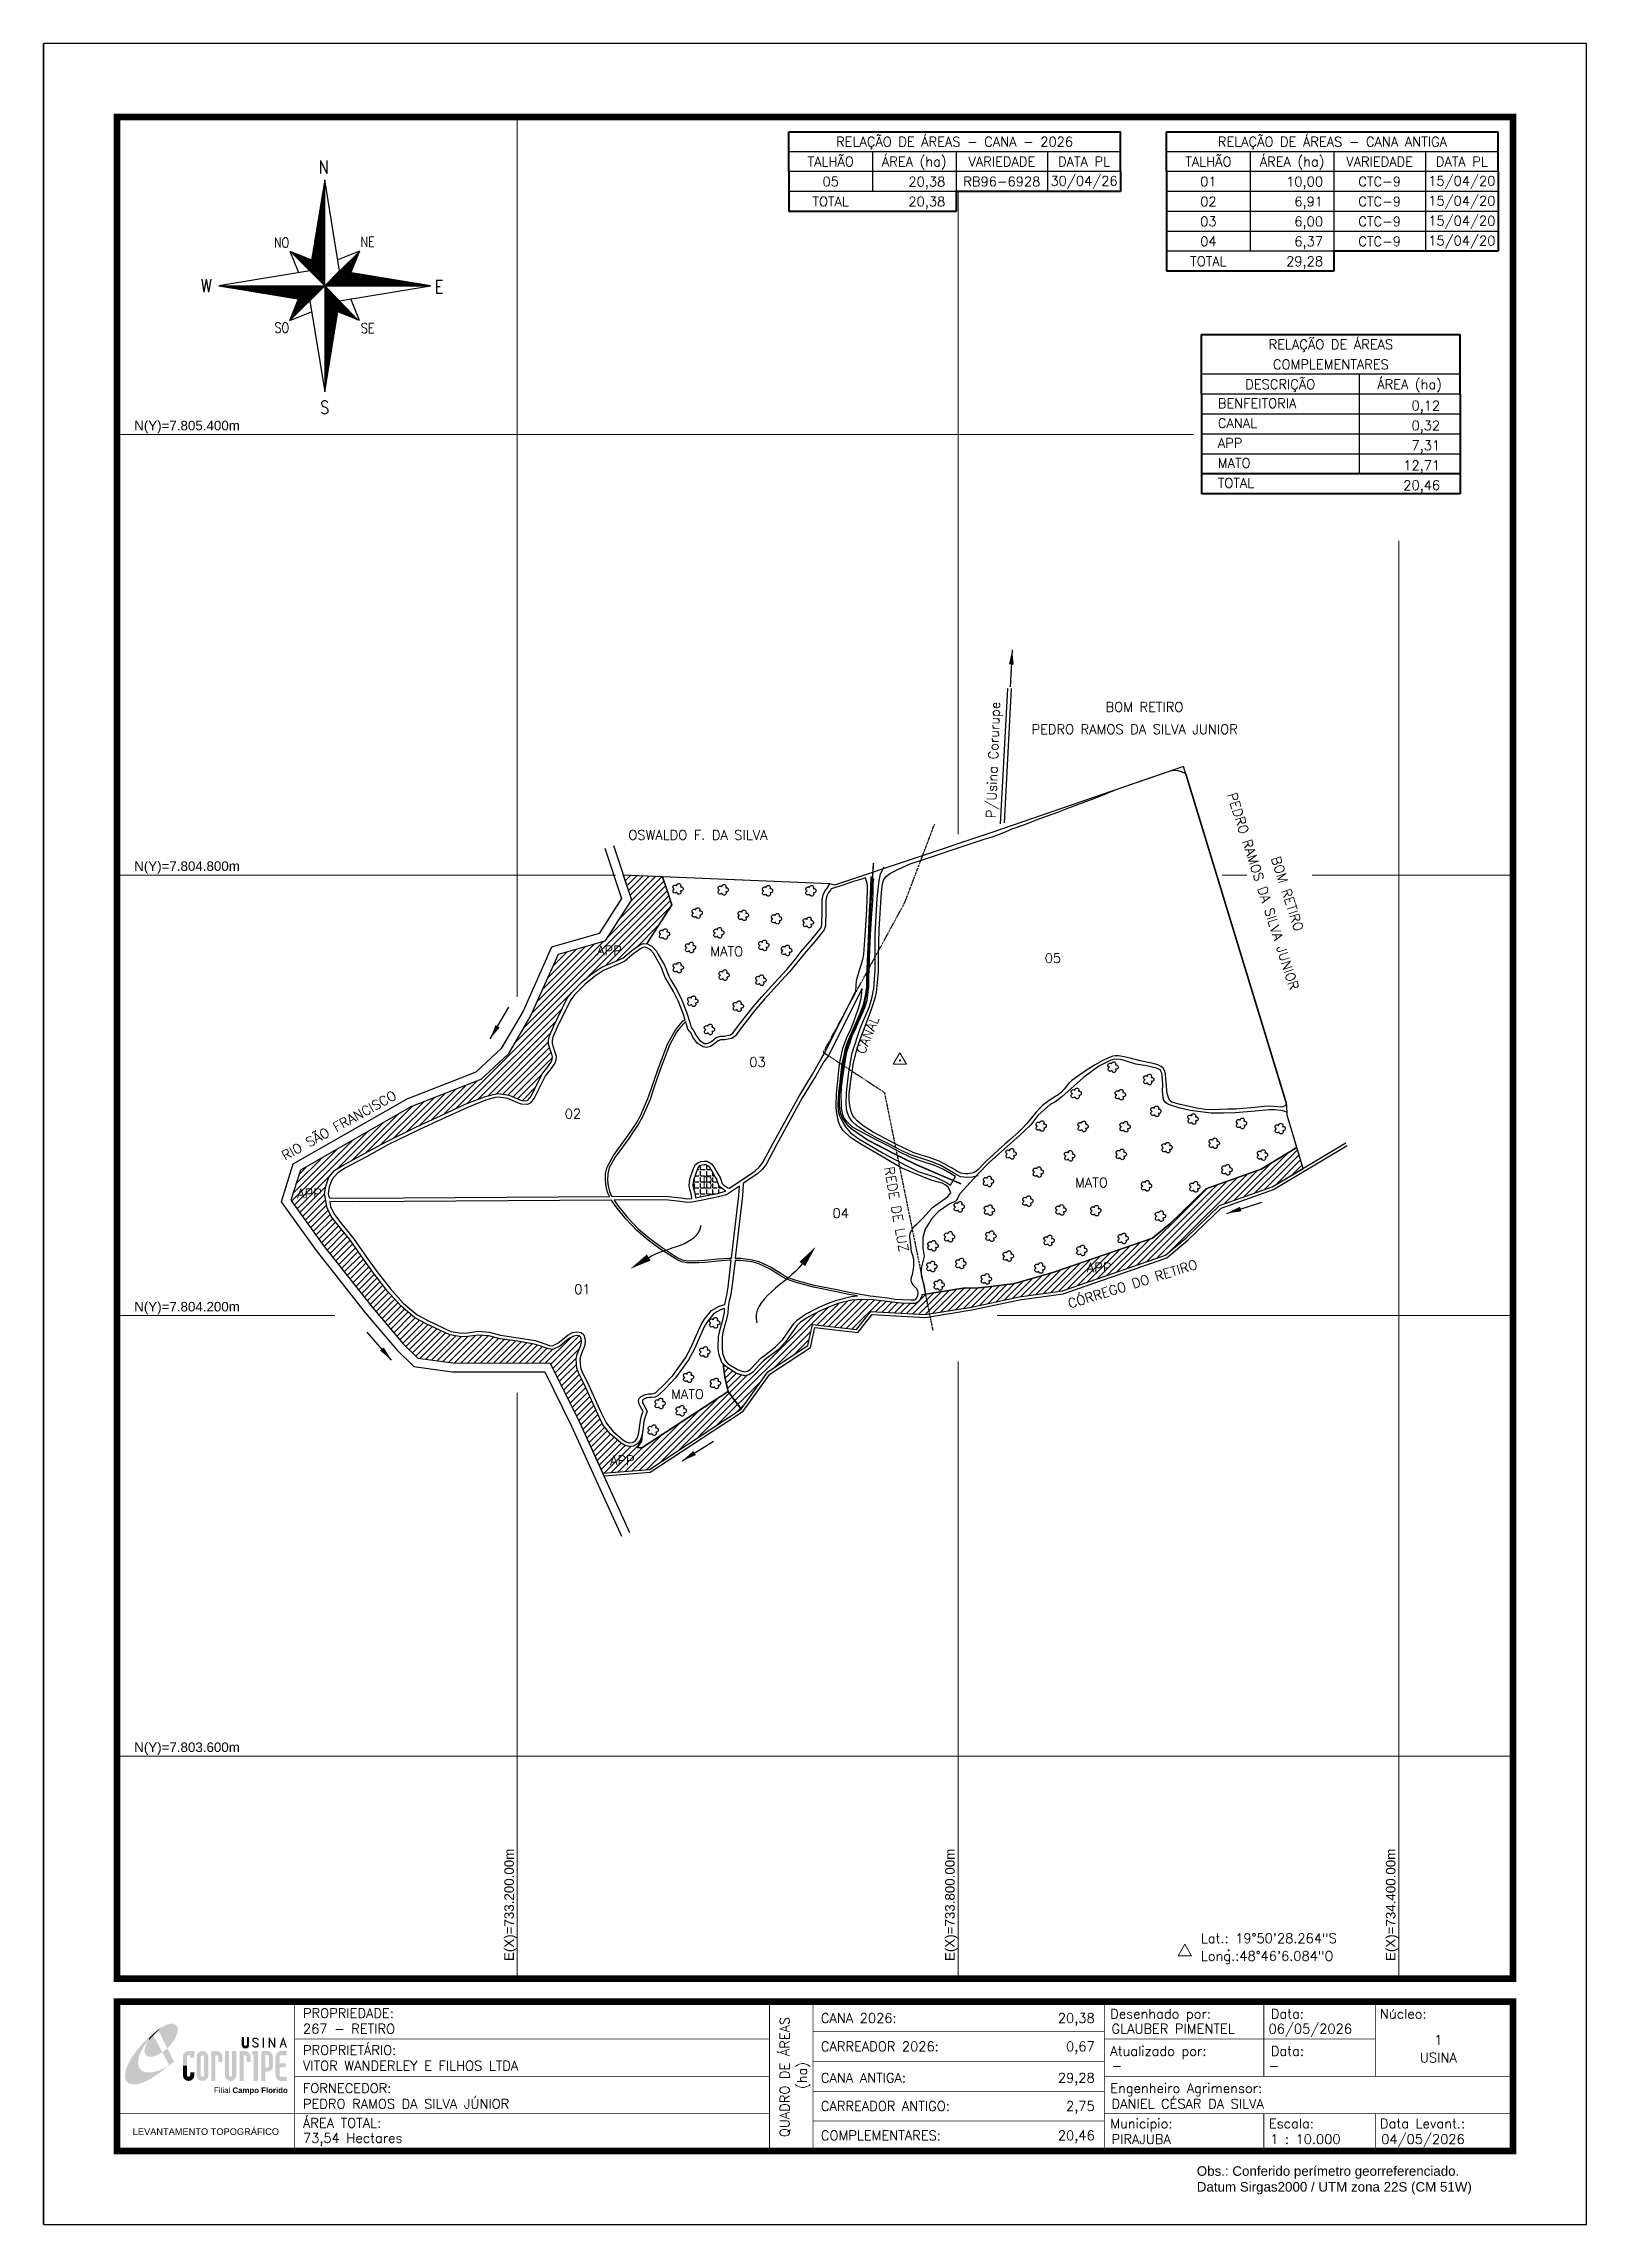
# Model space of a CAD drawing. Header units: millimetres. Extents: x 732555 to 734655, y 7802962 to 7805932.
import ezdxf
from ezdxf import colors
from ezdxf.entities.mleader import LeaderData, LeaderLine
from ezdxf.enums import TextEntityAlignment as Align
from ezdxf.math import Vec2, Vec3

# ---------------------------------------------------------------- set-up
doc = ezdxf.new("R2010")
doc.units = ezdxf.units.MM
for name, pattern in [('ACANSTGB', [0.354331, 0.15748, -0.03937, 0.03937, -0.03937, 0.03937, -0.03937]), ('CONTINUO', [0]), ('LIN0', [0])]:
    doc.linetypes.add(name, pattern=pattern)
for name, color, linetype in [('0114000267', 1, 'Continuous'), ('0114000267001', 5, 'Continuous'), ('0114000267002', 5, 'Continuous'), ('0114000267003', 5, 'Continuous'), ('0114000267004', 5, 'Continuous'), ('0114000267005', 5, 'Continuous'), ('APP', 1, 'Continuous'), ('BENFEITORIAS', 8, 'Continuous'), ('CANAL', 7, 'Continuous'), ('CORREGO', 5, 'Continuous'), ('ESTRADA', 7, 'Continuous'), ('MARGEM', 5, 'Continuous'), ('MATO', 3, 'Continuous'), ('QUADRO_DE_AREAS_CANA_2026', 7, 'Continuous'), ('QUADRO_DE_AREAS_CANA_ANTIGA', 7, 'Continuous'), ('QUADRO_DE_AREAS_COMPLEMENTARES', 7, 'Continuous'), ('REDE DE LUZ', 6, 'Continuous'), ('SETA_NORTE', 3, 'Continuous'), ('TEXTO', 7, 'Continuous'), ('TEXTO CONFRONTANTES', 7, 'Continuous'), ('TEXTO_NUN_TAL', 7, 'Continuous')]:
    doc.layers.add(name, color=color, linetype=linetype)
doc.layers.add('MALHA', color=8, linetype='Continuous', lineweight=9)
doc.layers.add('TEXTO_DIVERSOS', color=7, linetype='Continuous', lineweight=5)
doc.styles.add('arial', font='arial.ttf')
doc.styles.add('marcelo', font='arial.ttf')
doc.styles.add('ROMANS', font='romans', dxfattribs={"width": 0.75})
doc.styles.add('Simplex', font='simplex.shx')
doc.styles.get("Standard").update_dxf_attribs({"font": 'arial.ttf'})
doc.dimstyles.new('ISO-25', dxfattribs={"dimtxt": 2.5, "dimasz": 2.5, "dimexe": 1.25, "dimexo": 0.625, "dimtad": 1, "dimtxsty": 'Standard', "dimcen": 2.5, "dimadec": 0, "dimazin": 0, "dimtfac": 1, "dimtmove": 0, "dimatfit": 3, "dimfxl": 1, "dimarcsym": 0})

msp = doc.modelspace()

# ---------------------------------------------------------------- texts
at = {"layer": 'MALHA'}
for s, p in [('N(Y)=7.805.400m', (732822.4, 7805412.2)), ('N(Y)=7.804.800m', (732822.4, 7804812.2)), ('N(Y)=7.804.200m', (732822.4, 7804212.2)), ('N(Y)=7.803.600m', (732822.4, 7803612.2))]:
    msp.add_text(s, height=13, dxfattribs=at).set_placement(p, align=Align.MIDDLE_RIGHT)
for s, p in [('E(X)=733.200.00m', (733188.9, 7803474)), ('E(X)=733.800.00m', (733788.9, 7803474)), ('E(X)=734.400.00m', (734388.9, 7803474))]:
    msp.add_text(s, height=13, rotation=90, dxfattribs=at).set_placement(p, align=Align.MIDDLE_RIGHT)
at = {"layer": 'MARGEM', "color": 7, "linetype": 'Continuous', "style": 'Simplex'}
for s, p in [('267 - RETIRO', (732908.3, 7803235.3)), ('CANA 2026:', (733613.3, 7803249.8)), ('GLAUBER PIMENTEL', (734008.9, 7803235.3)), ('06/05/2026', (734222.6, 7803235.3)), ('CARREADOR 2026:', (733613.3, 7803211.3)), ('VITOR WANDERLEY E FILHOS LTDA', (732908.3, 7803185)), ('-', (734008.9, 7803185)), ('-', (734222.6, 7803185)), ('CANA ANTIGA:', (733613.3, 7803168.5)), ('PEDRO RAMOS DA SILVA JÚNIOR', (732908.3, 7803133.1)), ('CARREADOR ANTIGO:', (733613.3, 7803130)), ('DANIEL CÉSAR DA SILVA', (734008.9, 7803133.1)), ('73,54 Hectares', (732908.3, 7803086.5)), ('COMPLEMENTARES:', (733613.3, 7803090.1)), ('PIRAJUBA', (734008.9, 7803085)), ('1 : 10.000', (734224.9, 7803085)), ('04/05/2026', (734376, 7803085))]:
    msp.add_text(s, height=13, dxfattribs=at).set_placement(p, align=Align.TOP_LEFT)
at = {"layer": 'MARGEM', "color": 7, "linetype": 'Continuous', "lineweight": 9}
for s, style, p in [('PROPRIEDADE:', 'Simplex', (732908.3, 7803256.5)), ('Desenhado por:', 'Simplex', (734007.2, 7803255.6)), ('Data:', 'Simplex', (734225.8, 7803255.6)), ('Núcleo:', 'Simplex', (734374.3, 7803255.6)), ('PROPRIETÁRIO:', 'Simplex', (732908.3, 7803206.2)), ('Atualizado por:', 'Simplex', (734007.2, 7803204.9)), ('Data:', 'Simplex', (734225.8, 7803204.9)), ('FORNECEDOR:', 'Simplex', (732908.3, 7803154.3)), ('Engenheiro Agrimensor:', 'Simplex', (734007.2, 7803154.3)), ('ÁREA TOTAL:', 'Simplex', (732908.3, 7803107)), ('Municipio:', 'Simplex', (734007.2, 7803106.2)), ('Escala:', 'Simplex', (734223.2, 7803106.2)), ('Data Levant.:', 'Simplex', (734374.3, 7803106.2)), ('Obs.: Conferido perímetro georreferenciado.', 'marcelo', (734125, 7803041.5)), ('Datum Sirgas2000 / UTM zona 22S (CM 51W)', 'marcelo', (734125, 7803020))]:
    msp.add_text(s, height=13, dxfattribs=dict(at, style=style)).set_placement(p, align=Align.TOP_LEFT)
at = {"layer": 'MARGEM', "color": 7, "linetype": 'Continuous', "style": 'Simplex'}
for s, p in [('QUADRO DE ÁREAS', (733564, 7803163.1)), ('(ha)', (733587.7, 7803165.1))]:
    msp.add_text(s, height=13, rotation=90, dxfattribs=at).set_placement(p, align=Align.MIDDLE_CENTER)
for s, p in [('20,38', (733986, 7803249.8)), ('0,67', (733986, 7803211.3)), ('29,28', (733986, 7803168.5)), ('2,75', (733986, 7803130)), ('20,46', (733986, 7803090.1))]:
    msp.add_text(s, height=13, dxfattribs=at).set_placement(p, align=Align.TOP_RIGHT)
for s, p in [('1', (734453.8, 7803213.5)), ('USINA', (734453.8, 7803189.5))]:
    msp.add_text(s, height=13, dxfattribs=at).set_placement(p, align=Align.MIDDLE_CENTER)
at = {"layer": 'MARGEM', "color": 7, "linetype": 'ByBlock'}
msp.add_text('LEVANTAMENTO TOPOGRÁFICO', height=9, dxfattribs=at).set_placement((732776.1, 7803088.7), align=Align.MIDDLE_CENTER)
at = {"layer": 'QUADRO_DE_AREAS_CANA_2026', "linetype": 'Continuous', "style": 'Simplex'}
for s, p in [('RELAÇÃO DE ÁREAS - CANA - 2026', (733795.3, 7805798.8)), ('TALHÃO', (733626.6, 7805771.7)), ('ÁREA (ha)', (733740.4, 7805771.7)), ('VARIEDADE', (733859.6, 7805771.7)), ('30/04/26', (733971.5, 7805745.4)), ('DATA PL', (733971.5, 7805771.7)), ('05', (733626.6, 7805744.5)), ('RB96-6928', (733859.6, 7805744.5)), ('TOTAL', (733626.6, 7805717.4))]:
    msp.add_text(s, height=13, dxfattribs=at).set_placement(p, align=Align.MIDDLE_CENTER)
for p in [(733782.6, 7805737.9), (733782.6, 7805710.8)]:
    msp.add_text('20,38', height=13, dxfattribs=at).set_placement(p, align=Align.RIGHT)
at = {"layer": 'QUADRO_DE_AREAS_CANA_ANTIGA', "linetype": 'Continuous', "style": 'Simplex'}
for s, p in [('RELAÇÃO DE ÁREAS - CANA ANTIGA', (734309.6, 7805798.8)), ('TALHÃO', (734140.8, 7805771.7)), ('ÁREA (ha)', (734254.7, 7805771.7)), ('VARIEDADE', (734373.9, 7805771.7)), ('15/04/20', (734485.7, 7805745.4)), ('DATA PL', (734485.7, 7805771.7)), ('01', (734140.8, 7805744.5)), ('CTC-9', (734373.9, 7805744.5)), ('15/04/20', (734485.7, 7805718.3)), ('02', (734140.8, 7805717.4)), ('03', (734140.8, 7805690.2)), ('CTC-9', (734373.9, 7805717.4)), ('CTC-9', (734373.9, 7805690.2)), ('15/04/20', (734485.7, 7805691.1)), ('04', (734140.8, 7805663.1)), ('CTC-9', (734373.9, 7805663.1)), ('15/04/20', (734485.7, 7805664)), ('TOTAL', (734140.8, 7805635.9))]:
    msp.add_text(s, height=13, dxfattribs=at).set_placement(p, align=Align.MIDDLE_CENTER)
for s, p in [('10,00', (734296.8, 7805737.9)), ('6,91', (734296.8, 7805710.8)), ('6,00', (734296.8, 7805683.7)), ('6,37', (734296.8, 7805656.5)), ('29,28', (734296.8, 7805629.4))]:
    msp.add_text(s, height=13, dxfattribs=at).set_placement(p, align=Align.RIGHT)
at = {"layer": 'QUADRO_DE_AREAS_COMPLEMENTARES', "linetype": 'Continuous', "style": 'Simplex'}
for s, p in [('RELAÇÃO DE ÁREAS', (734307.5, 7805522.7)), ('COMPLEMENTARES', (734307.5, 7805495.5)), ('DESCRIÇÃO', (734238.6, 7805468.4)), ('ÁREA (ha)', (734414.7, 7805468.4))]:
    msp.add_text(s, height=13, dxfattribs=at).set_placement(p, align=Align.MIDDLE_CENTER)
for s, p in [('BENFEITORIA', (734153.6, 7805442.6)), ('CANAL ', (734153.6, 7805415.5)), ('APP', (734153.6, 7805388.3)), ('TOTAL', (734153.6, 7805334)), ('MATO', (734153.6, 7805361.2))]:
    msp.add_text(s, height=13, dxfattribs=at).set_placement(p, align=Align.MIDDLE_LEFT)
for s, p in [('0,12', (734456.2, 7805432.9)), ('0,32', (734456.2, 7805405.8)), ('7,31', (734456.2, 7805378.7)), ('12,71', (734456.2, 7805351.5)), ('20,46', (734456.2, 7805324.4))]:
    msp.add_text(s, height=13, dxfattribs=at).set_placement(p, align=Align.RIGHT)
at = {"layer": 'TEXTO', "linetype": 'ByBlock', "style": 'Simplex'}
for s, p in [('Lat.: 19%%D50\'28.264"S', (734130.5, 7803345.5, 656.8)), ('Long.:48%%D46\'6.084"O', (734130.5, 7803321.4, 656.8))]:
    msp.add_text(s, height=13, dxfattribs=at).set_placement(p)
at = {"layer": 'TEXTO CONFRONTANTES', "linetype": 'Continuous', "style": 'Simplex'}
for s, p in [('BOM RETIRO', (734000.8, 7805022.5)), ('PEDRO RAMOS DA SILVA JUNIOR', (733900, 7804992.1)), ('OSWALDO F. DA SILVA', (733351.2, 7804848.1))]:
    msp.add_text(s, height=13, dxfattribs=at).set_placement(p)
for s, p in [('PEDRO RAMOS DA SILVA JUNIOR', (734166.3, 7804909.8)), ('BOM RETIRO', (734225.9, 7804823.1))]:
    msp.add_text(s, height=13, rotation=287.7648, dxfattribs=at).set_placement(p)
at = {"layer": 'TEXTO_DIVERSOS', "linetype": 'Continuous', "style": 'Simplex'}
for s, rotation, p in [('P/Usina Corurupe', 447.7766, (733851.1, 7804877.1)), ('CANAL', 67.3306, (733672.4, 7804555.1)), ('RIO SÃO FRANCISCO', 29.0106, (732884, 7804411)), ('REDE DE LUZ', 279.9106, (733699.7, 7804401.5)), ('CÓRREGO DO RETIRO', 17.3133, (733952.1, 7804209.7))]:
    msp.add_text(s, height=13, rotation=rotation, dxfattribs=at).set_placement(p)
for s, height, p in [('APP', 13, (733308.7, 7804690.7)), ('MATO', 13, (733462.8, 7804689.6)), ('B', 15.6, (733451.9, 7804373.5)), ('APP', 13, (732900.5, 7804359.8)), ('MATO', 13, (733959.3, 7804374.7)), ('APP', 13, (733975.2, 7804259.1)), ('MATO', 13, (733409.4, 7804086.5)), ('APP', 13, (733326.3, 7803996.3))]:
    msp.add_text(s, height=height, dxfattribs=at).set_placement(p)
at = {"layer": 'TEXTO_NUN_TAL', "linetype": 'Continuous', "style": 'Simplex'}
for s, p in [('05', (733918, 7804680.4)), ('03', (733515.9, 7804538.9)), ('02', (733264.6, 7804468.5)), ('04', (733629.2, 7804333)), ('01', (733277.6, 7804229.4))]:
    msp.add_text(s, height=13, dxfattribs=at).set_placement(p)

# ---------------------------------------------------------------- blocks, each defined once
blk = doc.blocks.new('A$C309442C0')
at = {"layer": 'SETA_NORTE', "linetype": 'Continuous'}
h = blk.add_hatch(dxfattribs=at)
h.set_pattern_fill('ANSI31', color=256, scale=0.1375, angle=-90, style=0)
h.set_pattern_definition([(315, (-215853.3434, 13873.16845), (0.3086963042, 0.3086963042), [])])
h.paths.add_polyline_path([(73.5, 97.4), (74.7, 104.9), (60, 110.8)])
h = blk.add_hatch(dxfattribs=at)
h.set_pattern_fill('ANSI31', color=256, scale=0.1375, angle=180, style=0)
h.set_pattern_definition([(225, (13869.59828, 216024.21475), (0.3086963042, -0.3086963042), [])])
h.paths.add_polyline_path([(93.8, 97.4), (101.4, 96.2), (107.3, 110.8)])
h = blk.add_hatch(dxfattribs=at)
h.set_pattern_fill('ANSI31', color=256, scale=0.1375, style=0)
h.set_pattern_definition([(45, (-13702.2971, -215849.77324), (-0.3086963042, 0.3086963042), [])])
h.paths.add_polyline_path([(73.5, 77), (65.9, 78.3), (60, 63.6)])
h = blk.add_hatch(dxfattribs=at)
h.set_pattern_fill('ANSI31', color=256, scale=0.1375, angle=90, style=0)
h.set_pattern_definition([(135, (216020.6446, -13698.72693), (-0.3086963042, -0.3086963042), [])])
h.paths.add_polyline_path([(93.8, 77), (92.6, 69.5), (107.3, 63.6)])
for p, q in [((81.6, 146.8), (83.7, 148.9)), ((81.7, 147.6), (83.7, 149.5)), ((81.8, 148.3), (83.7, 150.1)), ((82, 149.1), (83.7, 150.8)), ((82.1, 149.9), (83.7, 151.4)), ((82.2, 150.6), (83.7, 152.1)), ((82.3, 151.4), (83.7, 152.7)), ((82.5, 152.2), (83.7, 153.3)), ((82.6, 152.9), (83.7, 154)), ((82.7, 153.7), (83.7, 154.6)), ((82.9, 154.4), (83.7, 155.2)), ((83, 155.2), (83.7, 155.9)), ((83.1, 156), (83.7, 156.5)), ((83.2, 156.7), (83.7, 157.2)), ((83.4, 157.5), (83.7, 157.8)), ((83.5, 158.3), (83.7, 158.4)), ((83.6, 159), (83.7, 159.1)), ((78.7, 129.3), (83.7, 134.2)), ((78.8, 130), (83.7, 134.9)), ((79, 130.8), (83.7, 135.5)), ((79.1, 131.6), (83.7, 136.1)), ((79.2, 132.3), (83.7, 136.8)), ((79.3, 133.1), (83.7, 137.4)), ((79.5, 133.8), (83.7, 138)), ((79.6, 134.6), (83.7, 138.7)), ((79.7, 135.4), (83.7, 139.3)), ((79.8, 136.1), (83.7, 140)), ((80, 136.9), (83.7, 140.6)), ((80.1, 137.7), (83.7, 141.2)), ((80.2, 138.4), (83.7, 141.9)), ((80.3, 139.2), (83.7, 142.5)), ((80.5, 139.9), (83.7, 143.1)), ((80.6, 140.7), (83.7, 143.8)), ((80.7, 141.5), (83.7, 144.4)), ((80.8, 142.2), (83.7, 145)), ((81, 143), (83.7, 145.7)), ((81.1, 143.8), (83.7, 146.3)), ((81.2, 144.5), (83.7, 147)), ((81.3, 145.3), (83.7, 147.6)), ((81.5, 146.1), (83.7, 148.2)), ((75.7, 111), (83.7, 118.9)), ((75.8, 111.7), (83.7, 119.6)), ((75.9, 112.5), (83.7, 120.2)), ((76.1, 113.3), (83.7, 120.8)), ((76.2, 114), (83.7, 121.5)), ((76.3, 114.8), (83.7, 122.1)), ((76.4, 115.5), (83.7, 122.8)), ((76.6, 116.3), (83.7, 123.4)), ((76.7, 117.1), (83.7, 124)), ((76.8, 117.8), (83.7, 124.7)), ((76.9, 118.6), (83.7, 125.3)), ((77.1, 119.4), (83.7, 125.9)), ((77.2, 120.1), (83.7, 126.6)), ((77.3, 120.9), (83.7, 127.2)), ((77.4, 121.6), (83.7, 127.8)), ((77.6, 122.4), (83.7, 128.5)), ((77.7, 123.2), (83.7, 129.1)), ((77.8, 123.9), (83.7, 129.8)), ((78, 124.7), (83.7, 130.4)), ((78.1, 125.5), (83.7, 131)), ((78.2, 126.2), (83.7, 131.7)), ((78.3, 127), (83.7, 132.3)), ((78.5, 127.7), (83.7, 132.9)), ((78.6, 128.5), (83.7, 133.6)), ((60, 110.8), (74.7, 104.9)), ((60, 110.8), (65.9, 96.2)), ((73.5, 97.3), (83.7, 107.5)), ((73.6, 98), (83.7, 108.1)), ((73.7, 98.8), (83.7, 108.7)), ((73.8, 99.5), (83.7, 109.4)), ((73.8, 97), (83.7, 106.8)), ((73.9, 100.3), (83.7, 110)), ((74.1, 101.1), (83.7, 110.6)), ((74.2, 101.8), (83.7, 111.3)), ((74.2, 96.7), (83.7, 106.2)), ((74.3, 102.6), (83.7, 111.9)), ((74.4, 103.3), (83.7, 112.6)), ((74.5, 96.4), (83.7, 105.6)), ((74.6, 104.1), (83.7, 113.2)), ((74.7, 104.9), (83.7, 113.8)), ((74.8, 105.6), (83.7, 114.5)), ((74.8, 96.1), (83.7, 104.9)), ((74.9, 106.4), (83.7, 115.1)), ((75.1, 107.2), (83.7, 115.7)), ((75.1, 95.7), (83.7, 104.3)), ((75.2, 107.9), (83.7, 116.4)), ((75.3, 108.7), (83.7, 117)), ((75.4, 109.4), (83.7, 117.7)), ((75.6, 110.2), (83.7, 118.3)), ((107.3, 110.8), (92.6, 104.9)), ((107.3, 110.8), (101.4, 96.2)), ((75.4, 95.4), (83.7, 103.6)), ((75.8, 95.1), (83.7, 103)), ((76.1, 94.8), (83.7, 102.4)), ((76.4, 94.5), (83.7, 101.7)), ((76.7, 94.2), (83.7, 101.1)), ((77, 93.8), (83.7, 100.5)), ((77.4, 93.5), (83.7, 99.8)), ((77.7, 93.2), (83.7, 99.2)), ((78, 92.9), (83.7, 98.5)), ((78.3, 92.6), (83.7, 97.9)), ((78.6, 92.2), (83.7, 97.3)), ((78.9, 91.9), (83.7, 96.6)), ((79.3, 91.6), (83.7, 96)), ((79.6, 91.3), (83.7, 95.4)), ((79.9, 91), (83.7, 94.7)), ((80.2, 90.7), (83.7, 94.1)), ((80.5, 90.3), (83.7, 93.4)), ((80.9, 90), (83.7, 92.8)), ((81.2, 89.7), (83.7, 92.2)), ((81.5, 89.4), (83.7, 91.5)), ((81.8, 89.1), (83.7, 90.9)), ((82.1, 88.7), (83.7, 90.3)), ((82.4, 88.4), (83.7, 89.6)), ((83.8, 87.2), (94, 97.4)), ((84.4, 87.2), (94.5, 97.3)), ((85.1, 87.2), (95.1, 97.2)), ((85.7, 87.2), (95.6, 97.1)), ((86.3, 87.2), (96.2, 97)), ((87, 87.2), (96.7, 96.9)), ((87.6, 87.2), (97.2, 96.9)), ((88.3, 87.2), (97.8, 96.8)), ((88.9, 87.2), (98.3, 96.7)), ((89.5, 87.2), (98.9, 96.6)), ((90.2, 87.2), (99.4, 96.5)), ((90.8, 87.2), (100, 96.4)), ((91.4, 87.2), (100.5, 96.3)), ((92.1, 87.2), (101.1, 96.2)), ((92.7, 87.2), (101.6, 96.1)), ((93.4, 87.2), (102.2, 96)), ((94, 87.2), (102.7, 96)), ((94.6, 87.2), (103.3, 95.9)), ((95.3, 87.2), (103.8, 95.8)), ((95.9, 87.2), (104.4, 95.7)), ((96.5, 87.2), (104.9, 95.6)), ((97.2, 87.2), (105.5, 95.5)), ((97.8, 87.2), (106, 95.4)), ((98.4, 87.2), (106.5, 95.3)), ((99.1, 87.2), (107.1, 95.2)), ((99.7, 87.2), (107.6, 95.1)), ((100.4, 87.2), (108.2, 95.1)), ((101, 87.2), (108.7, 95)), ((101.6, 87.2), (109.3, 94.9)), ((102.3, 87.2), (109.8, 94.8)), ((102.9, 87.2), (110.4, 94.7)), ((103.5, 87.2), (110.9, 94.6)), ((104.2, 87.2), (111.5, 94.5)), ((104.8, 87.2), (112, 94.4)), ((105.5, 87.2), (112.6, 94.3)), ((106.1, 87.2), (113.1, 94.2)), ((106.7, 87.2), (113.7, 94.1)), ((107.4, 87.2), (114.2, 94.1)), ((108, 87.2), (114.8, 94)), ((108.6, 87.2), (115.3, 93.9)), ((109.3, 87.2), (115.8, 93.8)), ((109.9, 87.2), (116.4, 93.7)), ((110.6, 87.2), (116.9, 93.6)), ((111.2, 87.2), (117.5, 93.5)), ((111.8, 87.2), (118, 93.4)), ((112.5, 87.2), (118.6, 93.3)), ((113.1, 87.2), (119.1, 93.2)), ((113.7, 87.2), (119.7, 93.2)), ((114.4, 87.2), (120.2, 93.1)), ((115, 87.2), (120.8, 93)), ((115.6, 87.2), (121.3, 92.9)), ((116.3, 87.2), (121.9, 92.8)), ((116.9, 87.2), (122.4, 92.7)), ((117.6, 87.2), (123, 92.6)), ((118.2, 87.2), (123.5, 92.5)), ((118.8, 87.2), (124, 92.4)), ((119.5, 87.2), (124.6, 92.3)), ((120.1, 87.2), (125.1, 92.3)), ((120.7, 87.2), (125.7, 92.2)), ((121.4, 87.2), (126.2, 92.1)), ((122, 87.2), (126.8, 92)), ((122.7, 87.2), (127.3, 91.9)), ((123.3, 87.2), (127.9, 91.8)), ((123.9, 87.2), (128.4, 91.7)), ((124.6, 87.2), (129, 91.6)), ((125.2, 87.2), (129.5, 91.5)), ((125.8, 87.2), (130.1, 91.4)), ((126.5, 87.2), (130.6, 91.4)), ((127.1, 87.2), (131.2, 91.3)), ((127.8, 87.2), (131.7, 91.2)), ((128.4, 87.2), (132.3, 91.1)), ((129, 87.2), (132.8, 91)), ((129.7, 87.2), (133.3, 90.9)), ((130.3, 87.2), (133.9, 90.8)), ((130.9, 87.2), (134.4, 90.7)), ((131.6, 87.2), (135, 90.6)), ((132.2, 87.2), (135.5, 90.5)), ((132.8, 87.2), (136.1, 90.5)), ((133.5, 87.2), (136.6, 90.4)), ((134.1, 87.2), (137.2, 90.3)), ((134.8, 87.2), (137.7, 90.2)), ((135.4, 87.2), (138.3, 90.1)), ((136, 87.2), (138.8, 90)), ((136.7, 87.2), (139.4, 89.9)), ((137.3, 87.2), (139.9, 89.8)), ((137.9, 87.2), (140.5, 89.7)), ((138.6, 87.2), (141, 89.6)), ((139.2, 87.2), (141.6, 89.6)), ((139.9, 87.2), (142.1, 89.5)), ((140.5, 87.2), (142.6, 89.4)), ((141.1, 87.2), (143.2, 89.3)), ((141.8, 87.2), (143.7, 89.2)), ((142.4, 87.2), (144.3, 89.1)), ((11.8, 87.2), (11.8, 87.2)), ((12.3, 87.1), (12.4, 87.2)), ((12.9, 87), (13.1, 87.2)), ((13.4, 86.9), (13.7, 87.2)), ((14, 86.8), (14.4, 87.2)), ((14.5, 86.7), (15, 87.2)), ((15.1, 86.6), (15.6, 87.2)), ((15.6, 86.6), (16.3, 87.2)), ((16.2, 86.5), (16.9, 87.2)), ((16.7, 86.4), (17.5, 87.2)), ((17.2, 86.3), (18.2, 87.2)), ((17.8, 86.2), (18.8, 87.2)), ((18.3, 86.1), (19.5, 87.2)), ((18.9, 86), (20.1, 87.2)), ((19.4, 85.9), (20.7, 87.2)), ((20, 85.8), (21.4, 87.2)), ((20.5, 85.7), (22, 87.2)), ((21.1, 85.7), (22.6, 87.2)), ((21.6, 85.6), (23.3, 87.2)), ((22.2, 85.5), (23.9, 87.2)), ((22.7, 85.4), (24.6, 87.2)), ((23.3, 85.3), (25.2, 87.2)), ((23.8, 85.2), (25.8, 87.2)), ((24.4, 85.1), (26.5, 87.2)), ((24.9, 85), (27.1, 87.2)), ((25.5, 84.9), (27.7, 87.2)), ((26, 84.8), (28.4, 87.2)), ((26.5, 84.8), (29, 87.2)), ((27.1, 84.7), (29.6, 87.2)), ((27.6, 84.6), (30.3, 87.2)), ((28.2, 84.5), (30.9, 87.2)), ((28.7, 84.4), (31.6, 87.2)), ((29.3, 84.3), (32.2, 87.2)), ((29.8, 84.2), (32.8, 87.2)), ((30.4, 84.1), (33.5, 87.2)), ((30.9, 84), (34.1, 87.2)), ((31.5, 83.9), (34.7, 87.2)), ((32, 83.9), (35.4, 87.2)), ((32.6, 83.8), (36, 87.2)), ((33.1, 83.7), (36.7, 87.2)), ((33.7, 83.6), (37.3, 87.2)), ((34.2, 83.5), (37.9, 87.2)), ((34.7, 83.4), (38.6, 87.2)), ((35.3, 83.3), (39.2, 87.2)), ((35.8, 83.2), (39.8, 87.2)), ((36.4, 83.1), (40.5, 87.2)), ((36.9, 83), (41.1, 87.2)), ((37.5, 83), (41.8, 87.2)), ((38, 82.9), (42.4, 87.2)), ((38.6, 82.8), (43, 87.2)), ((39.1, 82.7), (43.7, 87.2)), ((39.7, 82.6), (44.3, 87.2)), ((40.2, 82.5), (44.9, 87.2)), ((40.8, 82.4), (45.6, 87.2)), ((41.3, 82.3), (46.2, 87.2)), ((41.9, 82.2), (46.8, 87.2)), ((42.4, 82.1), (47.5, 87.2)), ((43, 82.1), (48.1, 87.2)), ((43.5, 82), (48.8, 87.2)), ((44, 81.9), (49.4, 87.2)), ((44.6, 81.8), (50, 87.2)), ((45.1, 81.7), (50.7, 87.2)), ((45.7, 81.6), (51.3, 87.2)), ((46.2, 81.5), (51.9, 87.2)), ((46.8, 81.4), (52.6, 87.2)), ((47.3, 81.3), (53.2, 87.2)), ((47.9, 81.2), (53.9, 87.2)), ((48.4, 81.2), (54.5, 87.2)), ((49, 81.1), (55.1, 87.2)), ((49.5, 81), (55.8, 87.2)), ((50.1, 80.9), (56.4, 87.2)), ((50.6, 80.8), (57, 87.2)), ((51.2, 80.7), (57.7, 87.2)), ((51.7, 80.6), (58.3, 87.2)), ((52.3, 80.5), (59, 87.2)), ((52.8, 80.4), (59.6, 87.2)), ((53.3, 80.3), (60.2, 87.2)), ((53.9, 80.3), (60.9, 87.2)), ((54.4, 80.2), (61.5, 87.2)), ((55, 80.1), (62.1, 87.2)), ((55.5, 80), (62.8, 87.2)), ((56.1, 79.9), (63.4, 87.2)), ((56.6, 79.8), (64, 87.2)), ((57.2, 79.7), (64.7, 87.2)), ((57.7, 79.6), (65.3, 87.2)), ((58.3, 79.5), (66, 87.2)), ((58.8, 79.4), (66.6, 87.2)), ((59.4, 79.4), (67.2, 87.2)), ((59.9, 79.3), (67.9, 87.2)), ((83.7, 87.2), (60, 63.6)), ((60, 63.6), (65.9, 78.3)), ((60.5, 79.2), (68.5, 87.2)), ((61, 79.1), (69.1, 87.2)), ((61.5, 79), (69.8, 87.2)), ((62.1, 78.9), (70.4, 87.2)), ((62.6, 78.8), (71.1, 87.2)), ((63.2, 78.7), (71.7, 87.2)), ((63.7, 78.6), (72.3, 87.2)), ((64.3, 78.5), (73, 87.2)), ((64.8, 78.4), (73.6, 87.2)), ((65.4, 78.4), (74.2, 87.2)), ((65.9, 78.3), (74.9, 87.2)), ((66.5, 78.2), (75.5, 87.2)), ((67, 78.1), (76.2, 87.2)), ((67.6, 78), (76.8, 87.2)), ((68.1, 77.9), (77.4, 87.2)), ((68.7, 77.8), (78.1, 87.2)), ((69.2, 77.7), (78.7, 87.2)), ((69.8, 77.6), (79.3, 87.2)), ((70.3, 77.5), (80, 87.2)), ((70.8, 77.5), (80.6, 87.2)), ((71.4, 77.4), (81.2, 87.2)), ((71.9, 77.3), (81.9, 87.2)), ((72.5, 77.2), (82.5, 87.2)), ((73, 77.1), (83.2, 87.2)), ((82.8, 88.1), (83.7, 89)), ((83.1, 87.8), (83.7, 88.4)), ((83.4, 87.5), (83.7, 87.7)), ((83.7, 87.1), (83.7, 87.1)), ((83.7, 86.4), (84, 86.8)), ((83.7, 85.8), (84.4, 86.5)), ((83.7, 85.2), (84.7, 86.2)), ((83.7, 84.5), (85, 85.9)), ((83.7, 83.9), (85.3, 85.6)), ((83.7, 83.3), (85.6, 85.2)), ((83.7, 82.6), (86, 84.9)), ((83.7, 82), (86.3, 84.6)), ((83.7, 81.3), (86.6, 84.3)), ((83.7, 80.7), (86.9, 84)), ((83.7, 80.1), (87.2, 83.6)), ((83.7, 79.4), (87.5, 83.3)), ((83.7, 78.8), (87.9, 83)), ((83.7, 78.2), (88.2, 82.7)), ((83.7, 77.5), (88.5, 82.4)), ((83.7, 76.9), (88.8, 82.1)), ((83.7, 76.2), (89.1, 81.7)), ((83.7, 75.6), (89.5, 81.4)), ((83.7, 75), (89.8, 81.1)), ((83.7, 74.3), (90.1, 80.8)), ((83.7, 73.7), (90.4, 80.5)), ((83.7, 73.1), (90.7, 80.1)), ((83.7, 72.4), (91, 79.8)), ((83.7, 71.8), (91.4, 79.5)), ((83.7, 71.2), (91.7, 79.2)), ((83.7, 70.5), (92, 78.9)), ((83.7, 69.9), (92.3, 78.5)), ((83.7, 69.2), (92.6, 78.2)), ((83.7, 68.6), (93, 77.9)), ((83.7, 68), (93.3, 77.6)), ((83.7, 67.3), (93.6, 77.3)), ((83.7, 66.7), (93.8, 76.9)), ((83.7, 66.1), (93.7, 76.1)), ((83.7, 65.4), (93.6, 75.3)), ((83.7, 64.8), (93.4, 74.6)), ((107.3, 63.6), (101.4, 78.3)), ((143, 87.2), (144.8, 89)), ((143.7, 87.2), (145.4, 88.9)), ((144.3, 87.2), (145.9, 88.8)), ((144.9, 87.2), (146.5, 88.7)), ((145.6, 87.2), (147, 88.7)), ((146.2, 87.2), (147.6, 88.6)), ((146.9, 87.2), (148.1, 88.5)), ((147.5, 87.2), (148.7, 88.4)), ((148.1, 87.2), (149.2, 88.3)), ((148.8, 87.2), (149.8, 88.2)), ((149.4, 87.2), (150.3, 88.1)), ((150, 87.2), (150.8, 88)), ((150.7, 87.2), (151.4, 87.9)), ((151.3, 87.2), (151.9, 87.8)), ((152, 87.2), (152.5, 87.8)), ((152.6, 87.2), (153, 87.7)), ((153.2, 87.2), (153.6, 87.6)), ((153.9, 87.2), (154.1, 87.5)), ((154.5, 87.2), (154.7, 87.4)), ((155.1, 87.2), (155.2, 87.3)), ((60, 63.6), (74.7, 69.5)), ((83.7, 64.1), (93.3, 73.8)), ((83.7, 63.5), (93.2, 73)), ((83.7, 62.9), (93.1, 72.3)), ((83.7, 62.2), (92.9, 71.5)), ((83.7, 61.6), (92.8, 70.8)), ((83.7, 61), (92.7, 70)), ((83.7, 60.3), (92.6, 69.2)), ((83.7, 59.7), (92.4, 68.5)), ((83.7, 59), (92.3, 67.7)), ((83.7, 58.4), (92.2, 66.9)), ((83.7, 57.8), (92.1, 66.2)), ((83.7, 57.1), (91.9, 65.4)), ((83.7, 56.5), (91.8, 64.7)), ((83.7, 55.9), (91.7, 63.9)), ((83.7, 55.2), (91.6, 63.1)), ((83.7, 54.6), (91.4, 62.4)), ((83.7, 54), (91.3, 61.6)), ((83.7, 53.3), (91.2, 60.8)), ((83.7, 52.7), (91.1, 60.1)), ((107.3, 63.6), (92.6, 69.5)), ((83.7, 52), (90.9, 59.3)), ((83.7, 51.4), (90.8, 58.6)), ((83.7, 50.8), (90.7, 57.8)), ((83.7, 50.1), (90.5, 57)), ((83.7, 49.5), (90.4, 56.3)), ((83.7, 48.9), (90.3, 55.5)), ((83.7, 48.2), (90.2, 54.7)), ((83.7, 47.6), (90, 54)), ((83.7, 46.9), (89.9, 53.2)), ((83.7, 46.3), (89.8, 52.5)), ((83.7, 45.7), (89.7, 51.7)), ((83.7, 45), (89.5, 50.9)), ((83.7, 44.4), (89.4, 50.2)), ((83.7, 43.8), (89.3, 49.4)), ((83.7, 43.1), (89.2, 48.6)), ((83.7, 42.5), (89, 47.9)), ((83.7, 41.8), (88.9, 47.1)), ((83.7, 41.2), (88.8, 46.3)), ((83.7, 40.6), (88.7, 45.6)), ((83.7, 39.9), (88.5, 44.8)), ((83.7, 39.3), (88.4, 44.1)), ((83.7, 38.7), (88.3, 43.3)), ((83.7, 38), (88.2, 42.5)), ((83.7, 37.4), (88, 41.8)), ((83.7, 36.8), (87.9, 41)), ((83.7, 36.1), (87.8, 40.2)), ((83.7, 35.5), (87.7, 39.5)), ((83.7, 34.8), (87.5, 38.7)), ((83.7, 34.2), (87.4, 38)), ((83.7, 33.6), (87.3, 37.2)), ((83.7, 32.9), (87.2, 36.4)), ((83.7, 32.3), (87, 35.7)), ((83.7, 31.7), (86.9, 34.9)), ((83.7, 31), (86.8, 34.1)), ((83.7, 30.4), (86.7, 33.4)), ((83.7, 29.7), (86.5, 32.6)), ((83.7, 29.1), (86.4, 31.9)), ((83.7, 28.5), (86.3, 31.1)), ((83.7, 27.8), (86.2, 30.3)), ((83.7, 27.2), (86, 29.6)), ((83.7, 26.6), (85.9, 28.8)), ((83.7, 25.9), (85.8, 28)), ((83.7, 25.3), (85.6, 27.3)), ((83.7, 24.6), (85.5, 26.5)), ((83.7, 24), (85.4, 25.8)), ((83.7, 23.4), (85.3, 25)), ((83.7, 22.7), (85.1, 24.2)), ((83.7, 22.1), (85, 23.5)), ((83.7, 21.5), (84.9, 22.7)), ((83.7, 20.8), (84.8, 21.9)), ((83.7, 20.2), (84.6, 21.2)), ((83.7, 19.6), (84.5, 20.4)), ((83.7, 18.9), (84.4, 19.7)), ((83.7, 18.3), (84.3, 18.9)), ((83.7, 17.6), (84.1, 18.1)), ((83.7, 17), (84, 17.4)), ((83.7, 16.4), (83.9, 16.6)), ((83.7, 15.7), (83.8, 15.8))]:
    blk.add_line(p, q, dxfattribs=at)
blk.add_lwpolyline([(93.8, 77), (155.7, 87.2), (93.8, 97.4), (83.7, 159.3), (73.5, 97.4), (11.6, 87.2), (73.5, 77), (83.7, 15.1)], close=True, dxfattribs=at)
for points in [[(83.7, 87.2), (83.7, 159.3)], [(83.7, 87.2), (73.5, 97.4)], [(83.7, 87.2), (93.8, 97.4)], [(11.6, 87.2), (155.7, 87.2)], [(83.7, 87.2), (73.5, 77)], [(83.7, 87.2), (93.8, 77)], [(83.7, 87.2), (83.7, 15.1)]]:
    blk.add_lwpolyline(points, dxfattribs=at)
at = {"layer": 'SETA_NORTE', "color": 7, "lineweight": 30, "style": 'ROMANS', "width": 0.8}
for s, height, p in [('N ', 8.94, (79.5, 163.6)), ('NO', 6.88, (49.1, 113.2)), ('NE', 6.87, (108, 113.7)), ('W', 8.94, (-0.7, 82.9)), ('E', 8.94, (158.6, 82.1)), ('SO', 6.88, (49.5, 55.3)), ('SE', 6.87, (108.3, 55)), ('S', 8.94, (80.6, 0))]:
    blk.add_text(s, height=height, dxfattribs=at).set_placement(p)
blk = doc.blocks.new('A$C78F83FB3')
at = {"layer": 'MARGEM'}
h = blk.add_hatch(color=20, dxfattribs=at)
edge = h.paths.add_edge_path()
edge.add_ellipse((19.49, 23.77), major_axis=(-6.68, -6.67), ratio=0.469426, start_angle=292.73277, end_angle=601.25787)
edge.add_ellipse((22.83, 22.05), major_axis=(12.64, 11.29), ratio=0.457614, start_angle=79.90686, end_angle=107.91393)
edge = h.paths.add_edge_path()
edge.add_ellipse((18.28, 18.7), major_axis=(13.95, 13.59), ratio=0.386848, start_angle=63.96117, end_angle=264.59932)
edge.add_ellipse((22.83, 22.05), major_axis=(12.64, 11.29), ratio=0.457614, start_angle=107.91393, end_angle=245.11815, ccw=False)
edge.add_ellipse((19.49, 23.77), major_axis=(-6.68, -6.67), ratio=0.469426, start_angle=241.25787, end_angle=292.73277, ccw=False)
for color, points in [(20, [(15.46, 26.12), (14.17, 24.81), (14.06, 24.24), (14.39, 23.97), (14.67, 24.54), (19.47, 29.32), (18.48, 28.66), (17.31, 27.78)]), (7, [(58.42, 24.9), (57.9, 24.9), (57.9, 21.73, -0.414214), (57.15, 20.98), (56.84, 20.98, -0.414214), (56.09, 21.73), (56.09, 24.9), (55.57, 24.9), (55.57, 21.73, 0.414214), (56.84, 20.46), (57.15, 20.46, 0.414214), (58.42, 21.73)]), (7, [(61.7, 24.9), (61.23, 24.9, 0.396318), (60.04, 23.78), (60.04, 23.72, 0.151912), (60.39, 22.97), (60.46, 22.92), (62.18, 22), (62.85, 21.83, 0.12407), (62.51, 22.42), (60.75, 23.36, -0.13192), (60.56, 23.77, -0.385578), (61.23, 24.37), (61.7, 24.37, -0.414214), (62.37, 23.7), (62.89, 23.7, 0.414214)]), (7, [(62.37, 23.7), (62.89, 23.7, 0.414214), (61.7, 24.9), (61.23, 24.9, 0.396318), (60.04, 23.78), (60.04, 23.72, 0.151912), (60.39, 22.97), (60.46, 22.92), (62.18, 22), (62.18, 22, -0.131921), (62.37, 21.59, -0.385578), (61.7, 20.98), (61.23, 20.98, -0.414214), (60.56, 21.65), (60.04, 21.65, 0.414214), (61.23, 20.46), (61.7, 20.46, 0.402546), (62.89, 21.61, 0.165292), (62.51, 22.42), (60.75, 23.36, -0.13192), (60.56, 23.77, -0.385578), (61.23, 24.37), (61.7, 24.37, -0.414214)]), (7, [(30.97, 12.46), (29.13, 12.46), (29.13, 8.21, 1), (34.29, 8.21), (34.29, 9.41), (32.45, 9.41), (32.45, 8.21, -1), (30.97, 8.21)])]:
    blk.add_hatch(color=color, dxfattribs=at).paths.add_polyline_path(points)
h = blk.add_hatch(color=7, dxfattribs=at)
h.paths.add_polyline_path([(65.24, 24.9), (64.72, 24.9), (64.72, 20.46), (65.24, 20.46)])
h.paths.add_polyline_path([(67.38, 20.46), (67.9, 20.46), (67.9, 23.74), (69.74, 20.46), (70.23, 20.46), (70.23, 24.9), (69.71, 24.9), (69.71, 21.58), (67.85, 24.9), (67.38, 24.9)])
h.paths.add_polyline_path([(72.17, 20.46), (72.72, 20.46), (73.14, 21.73), (74.49, 21.73), (74.9, 20.46), (75.45, 20.46), (74, 24.9), (73.62, 24.9)])
h.paths.add_polyline_path([(73.81, 23.8), (74.32, 22.25), (73.31, 22.25)], flags=16)
h = blk.add_hatch(color=7, dxfattribs=at)
h.paths.add_polyline_path([(31.71, 18.93, 0.414214), (29.13, 16.35), (29.13, 12.46), (30.97, 12.46), (30.97, 16.35, -0.414214), (31.71, 17.09), (32.45, 17.09), (32.45, 16.02), (34.29, 16.02), (34.29, 18.93)])
h.paths.add_polyline_path([(44.15, 17.09, -0.414214), (44.89, 16.35), (44.89, 14.1), (46.72, 14.1), (46.72, 16.17, 0.433937), (44.15, 18.93), (41.77, 18.93), (41.77, 12.46), (43.61, 12.46), (43.61, 17.09)])
h.paths.add_polyline_path([(43.61, 12.46), (41.77, 12.46), (41.77, 5.62), (43.61, 5.62)])
h.paths.add_polyline_path([(47.92, 12.46), (49.75, 12.46), (49.75, 18.93), (47.92, 18.93)])
h.paths.add_polyline_path([(52.91, 18.93), (51.08, 18.93), (51.08, 12.46), (52.91, 12.46)])
h.paths.add_polyline_path([(51.08, 8.12, -1), (49.75, 8.12), (49.75, 12.46), (47.92, 12.46), (47.92, 8.12, 1), (52.91, 8.12), (52.91, 12.46), (51.08, 12.46)])
h.paths.add_polyline_path([(54.41, 12.46), (56.25, 12.46), (56.25, 17.09), (56.79, 17.09, -0.414214), (57.53, 16.35), (57.53, 14.1), (59.36, 14.1), (59.36, 16.17, 0.433937), (56.79, 18.93), (54.41, 18.93)])
h.paths.add_polyline_path([(56.25, 12.46), (54.41, 12.46), (54.41, 5.62), (56.25, 5.62)])
h.paths.add_polyline_path([(60.73, 12.46), (62.58, 12.46), (62.58, 18.93), (60.02, 18.93), (60.02, 17.08), (60.73, 17.08)])
h.paths.add_polyline_path([(62.58, 12.46), (60.73, 12.46), (60.73, 5.62), (62.58, 5.62)])
h.paths.add_polyline_path([(64.06, 12.46), (65.82, 12.46), (65.82, 17.17), (66.66, 17.17, -0.450417), (67.48, 16.25), (67.48, 12.46), (69.24, 12.46, 0.002307), (69.24, 12.48, 0.005282), (69.23, 12.54, -0.000938), (69.23, 12.53), (69.23, 16.17, 0.433937), (66.66, 18.93), (64.06, 18.93)])
h.paths.add_polyline_path([(64.06, 5.62), (65.82, 5.62), (65.82, 9.77), (66.66, 9.77, 0.426056), (69.24, 12.46), (67.48, 12.46), (67.48, 12.45, -0.450417), (66.66, 11.53), (65.82, 11.53), (65.82, 12.46), (64.06, 12.46)])
h.paths.add_polyline_path([(70.37, 12.46), (74.87, 12.46), (74.87, 13.44), (72.21, 13.44), (72.21, 16.35, -0.414214), (72.95, 17.09), (75.38, 17.09), (75.38, 18.93), (72.95, 18.93, 0.414214), (70.37, 16.35)])
h.paths.add_polyline_path([(72.21, 11.62), (74.87, 11.62), (74.87, 12.46), (70.37, 12.46), (70.37, 8.21, 0.414214), (72.95, 5.62), (75.38, 5.62), (75.38, 7.47), (72.95, 7.47, -0.414214), (72.21, 8.21)])
h = blk.add_hatch(color=7, dxfattribs=at)
h.paths.add_polyline_path([(35.29, 16.35), (35.29, 8.21, 1), (40.46, 8.21, 0.016978), (40.45, 8.38), (40.45, 16.17, 0.433937), (37.88, 18.93), (37.87, 18.93, 0.41391)])
h.paths.add_polyline_path([(38.62, 16.35), (38.62, 8.21, -1), (37.13, 8.21), (37.13, 16.35, -1)], flags=16)
at = {"layer": 'MARGEM', "color": 7}
blk.add_lwpolyline([(58.42, 24.9), (57.9, 24.9), (57.9, 21.73, -0.414214), (57.15, 20.98), (56.84, 20.98, -0.414214), (56.09, 21.73), (56.09, 24.9), (55.57, 24.9), (55.57, 21.73, 0.414214), (56.84, 20.46), (57.15, 20.46, 0.414214), (58.42, 21.73), (58.42, 24.9)], format="xyb", close=True, dxfattribs=at)
at = {"layer": 'MARGEM', "color": 252, "insert": (43.05, 2.72), "char_height": 2.5, "width": 33.0271, "attachment_point": 1, "style": 'arial'}
blk.add_mtext('Filial {\\fArial|b1|i0|c0|p34;Campo Florido}', dxfattribs=at)

# ---------------------------------------------------------------- hatches: boundary and pattern name
at = {"layer": 'APP', "linetype": 'Continuous'}
h = msp.add_hatch(dxfattribs=at)
h.set_pattern_fill('ANSI31', color=256, scale=50)
h.set_pattern_definition([(45, (-49.632, -43.423), (-4.4194173824, 4.4194173824), [])])
h.paths.add_polyline_path([(733410.3, 7804759.6), (733403.9, 7804778.8), (733397.7, 7804797.6), (733344.3, 7804799.9), (733355.3, 7804766.5), (733319.3, 7804710), (733255.5, 7804691.7), (733218.7, 7804609), (733187.6, 7804556.3), (733150.2, 7804521.5), (733055.1, 7804484.2), (732904.8, 7804398.2), (732891.7, 7804357.3), (732935.7, 7804295.8), (733002.8, 7804211), (733044.7, 7804161.7), (733064.7, 7804142), (733112.4, 7804135.5), (733244.8, 7804135.3), (733284.9, 7804054.8), (733316.3, 7803985.5), (733379.8, 7803990.5), (733504.7, 7804072.6), (733487, 7804096.9), (733369.7, 7804019.8), (733363, 7804020.2), (733369.1, 7804029.2), (733370.1, 7804037.9), (733367.7, 7804030.7), (733363.8, 7804025.4), (733358.3, 7804022.2), (733351.9, 7804021.8), (733346.2, 7804023.5), (733341, 7804026.7), (733326.3, 7804039), (733316.7, 7804051.2), (733310, 7804064.7), (733301, 7804084.8), (733291, 7804106.7), (733283.9, 7804121), (733281, 7804128.4), (733280, 7804141.3), (733281.7, 7804147.5), (733284.3, 7804153.9), (733286.5, 7804159.6), (733287.4, 7804164.4), (733287.2, 7804168.3), (733286.2, 7804170.9), (733284.5, 7804172.4), (733281.2, 7804173), (733277, 7804172.1), (733272, 7804169.6), (733267.2, 7804166), (733258.1, 7804158.2), (733248.6, 7804153.9), (733242.7, 7804154.6), (733229.5, 7804159.2), (733223, 7804161.3), (733200.5, 7804165), (733176.2, 7804168.4), (733161.1, 7804172.6), (733147.1, 7804173.6), (733132.3, 7804171.7), (733124.1, 7804171.3), (733108.1, 7804173.8), (733075.9, 7804188.8), (733060.8, 7804197.2), (733041.4, 7804213.2), (733023.5, 7804233.1), (733003.3, 7804259.1), (732990.7, 7804276.9), (732973, 7804302.2), (732955.6, 7804323.6), (732946.8, 7804335.2), (732941.2, 7804346.6), (732937.7, 7804365.8), (732939.2, 7804376.5), (732943.6, 7804388.5), (732951.8, 7804398), (732963, 7804405), (732992.2, 7804420.6), (733021.7, 7804436.9), (733063.8, 7804457.7), (733095.3, 7804472.1), (733129.3, 7804487.8), (733155.3, 7804498), (733168.8, 7804501.8), (733174.3, 7804502.6), (733188.4, 7804500.4), (733192.3, 7804498.9), (733203.4, 7804493.9), (733206.7, 7804493.1), (733212.8, 7804492.7), (733214.4, 7804493.5), (733218.9, 7804499), (733225.8, 7804513), (733234.3, 7804529.7), (733241.6, 7804538.9), (733246.7, 7804546.1), (733247.7, 7804549.3), (733247.8, 7804552.6), (733246.9, 7804555.9), (733245.6, 7804559.9), (733242.5, 7804569.7), (733242.4, 7804575.2), (733243.8, 7804581), (733249.8, 7804594.9), (733267.7, 7804631.4), (733274.1, 7804640.3), (733288.5, 7804654.6), (733302.1, 7804665.9), (733315, 7804674.4), (733333.4, 7804682.4), (733343.9, 7804686.9), (733355.7, 7804696.9), (733367, 7804705), (733371.7, 7804706.6), (733376.3, 7804706.4)])
h.paths.add_polyline_path([(733883.1, 7804225.6), (733942.1, 7804233.7), (734082.4, 7804282.4), (734110.7, 7804306.1), (734156.1, 7804349.8), (734227.8, 7804375.4), (734269.9, 7804400.6), (734261.4, 7804428.8), (734212.4, 7804399.4), (734137.4, 7804372.7), (734088.1, 7804325.2), (734064.8, 7804305.7), (733930.5, 7804259), (733875.5, 7804243.3), (733870.1, 7804242.8), (733844.8, 7804239.6), (733827.8, 7804238), (733809.5, 7804237.2), (733806.9, 7804237.5), (733750.6, 7804228.4), (733750.1, 7804225.5), (733748.1, 7804221.7), (733745.8, 7804218.7), (733742.1, 7804216.4), (733735.7, 7804216.4), (733723.2, 7804216.8), (733713.8, 7804217.7), (733703.5, 7804219.2), (733684.5, 7804221.6), (733668.6, 7804222.1), (733655.1, 7804221.2), (733636.4, 7804216.4), (733624.2, 7804211.7), (733612.2, 7804206.5), (733594.9, 7804197.6), (733584.9, 7804190.6), (733581, 7804186.5), (733573.8, 7804176.5), (733565.1, 7804164.5), (733555, 7804153.5), (733541.6, 7804143.4), (733535, 7804138.3), (733529.6, 7804132.8), (733520.5, 7804122.9), (733515.5, 7804119.6), (733509.4, 7804118.2), (733498.5, 7804121.4), (733487.9, 7804127.8), (733482.9, 7804131.5), (733480.3, 7804134.4), (733482.6, 7804116.2), (733487, 7804096.9), (733504.7, 7804072.6), (733541.2, 7804123.4), (733595.6, 7804159.1), (733601.9, 7804188.1), (733661.7, 7804181.3), (733681.4, 7804205.8), (733755.4, 7804201.6), (733818.2, 7804211.7)])
at = {"layer": 'BENFEITORIAS', "linetype": 'Continuous'}
h = msp.add_hatch(dxfattribs=at)
h.set_pattern_fill('ANGLE', color=256, scale=30, style=0)
h.set_pattern_definition([(0, (-49.632, -43.423), (0, 8.25), [6, -2.25]), (90, (-49.632, -43.423), (-8.25, 5e-16), [6, -2.25])])
h.paths.add_polyline_path([(733469.5, 7804389), (733464.3, 7804398.2), (733462.2, 7804401.8), (733461.3, 7804402.9), (733456.9, 7804405.4), (733454.6, 7804405.5), (733451.2, 7804405.1), (733448.6, 7804404.2), (733447.3, 7804403.2), (733446, 7804401.4), (733444.8, 7804398.5), (733442.6, 7804392.2), (733440, 7804384.7), (733439.3, 7804381.2), (733439.1, 7804377.5), (733439.7, 7804373.2), (733440.7, 7804370.9), (733442.1, 7804364.5), (733442.5, 7804360.4), (733455.9, 7804363.1), (733472.9, 7804366.4), (733482.8, 7804369.3), (733483.8, 7804370), (733480.6, 7804371.9), (733477.4, 7804374.1), (733474.3, 7804377.1), (733472.3, 7804384.1), (733471.7, 7804385.9)])

# ---------------------------------------------------------------- linework, layer by layer
msp.add_lwpolyline([(733827.3, 7804390.6), (733819.5, 7804388.8), (733812.4, 7804387.9), (733803.5, 7804389), (733792.7, 7804394.9), (733776.6, 7804404.4), (733764.5, 7804409.6), (733752, 7804413.7), (733736.8, 7804418.6), (733722.6, 7804425), (733706.1, 7804433.7), (733688.9, 7804442.3), (733672.9, 7804451.4), (733661.7, 7804459.1), (733655.9, 7804464.5), (733651.4, 7804471.4), (733648.8, 7804479.1), (733647.7, 7804487.4), (733648.1, 7804503.7), (733651.2, 7804532), (733655.9, 7804557.8), (733667.4, 7804592.4), (733679.5, 7804620.9), (733683.1, 7804634), (733685.4, 7804645.6), (733687.2, 7804670.5), (733687.4, 7804719.7), (733689.9, 7804768.1), (733692.7, 7804792.5), (733694.4, 7804801.5), (733699.5, 7804811.4)])
at = {"layer": '0114000267'}
msp.add_lwpolyline([(733681.4, 7804205.8), (733755.4, 7804201.6), (733818.2, 7804211.7), (733883.1, 7804225.6), (733942.1, 7804233.7), (734082.4, 7804282.4), (734110.7, 7804306.1), (734156.1, 7804349.8), (734227.8, 7804375.4), (734269.9, 7804400.6), (734248, 7804473.1), (734247.6, 7804486.5), (734107, 7804948), (733846, 7804858.2), (733632, 7804786.4), (733625.6, 7804787.9), (733344.3, 7804799.9), (733355.3, 7804766.5), (733319.3, 7804710), (733255.5, 7804691.7), (733218.7, 7804609), (733187.6, 7804556.3), (733150.2, 7804521.5), (733055.1, 7804484.2), (732904.8, 7804398.2), (732891.7, 7804357.3), (732935.7, 7804295.8), (733002.8, 7804211), (733044.7, 7804161.7), (733064.7, 7804142), (733112.4, 7804135.5), (733244.8, 7804135.3), (733284.9, 7804054.8), (733316.3, 7803985.5), (733379.8, 7803990.5), (733504.7, 7804072.6), (733541.2, 7804123.4), (733595.6, 7804159.1), (733601.9, 7804188.1), (733661.7, 7804181.3)], close=True, dxfattribs=at)
at = {"layer": '0114000267001', "linetype": 'Continuous', "flags": 128}
for points in [[(733501.8, 7804363.4), (733502.3, 7804376.5), (733484.9, 7804364.7), (733474.1, 7804361.6), (733456.9, 7804358.2), (733438.3, 7804354.5), (733431, 7804354), (733422.2, 7804355.4), (733405.3, 7804357.1), (733375.2, 7804357.7), (733331.9, 7804357.4), (733336.5, 7804350.3), (733350.1, 7804333.7), (733364.8, 7804318.2), (733380.3, 7804305), (733396, 7804293.5), (733417.7, 7804279.3), (733424.5, 7804276.1), (733431.7, 7804274.7), (733447.1, 7804274.9), (733455.3, 7804275.5), (733473, 7804277.4), (733488.7, 7804278.4), (733491.8, 7804278.4)], [(733394.3, 7804291.1), (733378.4, 7804302.6), (733362.7, 7804316), (733347.8, 7804331.7), (733334, 7804348.5), (733328.4, 7804357.4), (732975.1, 7804354.9), (732944.7, 7804355.3), (732946, 7804348.2), (732951, 7804337.8), (732959.5, 7804326.7), (732977, 7804305.2), (732994.8, 7804279.8), (733007.3, 7804262.1), (733027.3, 7804236.4), (733044.9, 7804216.8), (733063.7, 7804201.3), (733078.1, 7804193.2), (733109.5, 7804178.6), (733124.4, 7804176.3), (733131.8, 7804176.6), (733146.9, 7804178.7), (733162, 7804177.5), (733177.3, 7804173.3), (733201.2, 7804169.9), (733224.2, 7804166.2), (733231.1, 7804163.9), (733243.9, 7804159.5), (733247.8, 7804159), (733255.4, 7804162.5), (733264.1, 7804169.9), (733269.3, 7804173.8), (733275.3, 7804176.9), (733281.2, 7804178.1), (733286.8, 7804177), (733290.4, 7804173.9), (733292.1, 7804169.3), (733292.4, 7804164.1), (733291.4, 7804158.2), (733288.9, 7804152), (733286.5, 7804145.9), (733285.1, 7804140.8), (733285.9, 7804129.5), (733288.5, 7804123), (733295.6, 7804108.9), (733305.6, 7804086.8), (733314.5, 7804066.8), (733320.9, 7804053.9), (733329.9, 7804042.5), (733343.9, 7804030.8), (733348.3, 7804028.1), (733352.5, 7804026.8), (733356.8, 7804027.1), (733360.4, 7804029.2), (733363.2, 7804033), (733364.9, 7804037.9), (733365.9, 7804043.9), (733367.6, 7804057), (733369.2, 7804063.4), (733371.4, 7804069.5), (733367.9, 7804076), (733365.8, 7804079.5), (733365.2, 7804083.4), (733365.9, 7804087), (733368.5, 7804089.9), (733371.4, 7804091.4), (733374.7, 7804092.8), (733378.6, 7804093.5), (733382.6, 7804093.5), (733385.9, 7804094), (733388.7, 7804095.5), (733398.8, 7804104.7), (733411.7, 7804118.3), (733428.9, 7804142.6), (733436.1, 7804156.1), (733450.4, 7804187.9), (733455, 7804195), (733464.3, 7804207.1), (733474.8, 7804212.7), (733482.7, 7804215.2), (733483.7, 7804221.4), (733485.5, 7804227.7), (733487.1, 7804238.9), (733491.4, 7804275.4), (733488.7, 7804275.4), (733473.3, 7804274.4), (733455.6, 7804272.5), (733447.2, 7804271.9), (733431.4, 7804271.7), (733423.6, 7804273.2), (733416.2, 7804276.7)]]:
    msp.add_lwpolyline(points, close=True, dxfattribs=at)
at = {"layer": '0114000267002', "linetype": 'Continuous', "flags": 128}
msp.add_lwpolyline([(733404.4, 7804569.7), (733414.4, 7804587.6), (733419.3, 7804594.4), (733426, 7804601.3), (733428.5, 7804602.9), (733425.7, 7804611.5), (733419.6, 7804627.6), (733412.8, 7804641.3), (733404.3, 7804655.3), (733401.5, 7804660.4), (733395.9, 7804675), (733387.5, 7804689.6), (733385.3, 7804693.6), (733380.7, 7804698.7), (733375.4, 7804701.5), (733372.4, 7804701.6), (733369.3, 7804700.5), (733358.8, 7804693), (733346.5, 7804682.6), (733335.4, 7804677.8), (733317.4, 7804670), (733305.1, 7804661.9), (733291.8, 7804650.9), (733277.9, 7804637), (733272, 7804628.8), (733254.3, 7804592.8), (733248.6, 7804579.4), (733247.4, 7804574.6), (733247.5, 7804570.5), (733250.3, 7804561.4), (733251.7, 7804557.3), (733252.8, 7804553.2), (733252.7, 7804548.5), (733251.3, 7804543.8), (733245.6, 7804535.9), (733238.5, 7804527), (733230.3, 7804510.7), (733223.1, 7804496.3), (733217.6, 7804489.5), (733213.9, 7804487.6), (733205.9, 7804488.1), (733201.8, 7804489.2), (733190.4, 7804494.3), (733187.1, 7804495.5), (733174.3, 7804497.5), (733169.8, 7804496.9), (733156.9, 7804493.3), (733131.3, 7804483.2), (733097.4, 7804467.6), (733066, 7804453.2), (733024, 7804432.5), (732994.6, 7804416.3), (732965.5, 7804400.7), (732955.1, 7804394.2), (732948, 7804386), (732944.1, 7804375.3), (732942.8, 7804365.9), (732943.8, 7804360.3), (732975.1, 7804359.9), (733325.4, 7804362.3), (733322.8, 7804368.1), (733321, 7804375.8), (733320, 7804384.3), (733320.3, 7804393.3), (733322.2, 7804402.2), (733331.2, 7804418.2), (733337.1, 7804426.2), (733349.2, 7804443), (733355.4, 7804452.1), (733361.9, 7804461.7), (733367.9, 7804472), (733377.9, 7804495.6), (733382.4, 7804508.5), (733391.2, 7804534.7)], close=True, dxfattribs=at)
at = {"layer": '0114000267003', "linetype": 'Continuous', "flags": 128}
msp.add_lwpolyline([(733613.3, 7804548.9), (733617.9, 7804556.4), (733660.8, 7804641.8), (733661.9, 7804656.5), (733665.9, 7804670.3), (733670.2, 7804685.2), (733671.6, 7804692.5), (733673.8, 7804717.5), (733675.5, 7804745.6), (733676.1, 7804764.4), (733676.7, 7804780.3), (733676.7, 7804786.1), (733675.9, 7804790.2), (733673.9, 7804796.1), (733670.5, 7804795), (733657.8, 7804791.1), (733637.9, 7804784.6), (733627.3, 7804781.2), (733626.2, 7804779.5), (733623.5, 7804776.1), (733621.3, 7804771.5), (733620, 7804765.6), (733619.9, 7804751.4), (733619.8, 7804730.7), (733617.7, 7804725.2), (733605.3, 7804709.8), (733590.5, 7804692.7), (733580.7, 7804680.3), (733570.8, 7804668), (733554.4, 7804650.5), (733536.7, 7804631.1), (733524.8, 7804617.4), (733505.3, 7804592.2), (733497.1, 7804581.2), (733492.2, 7804577.5), (733482, 7804575.8), (733477, 7804575.6), (733473.4, 7804574.3), (733467.4, 7804569.5), (733462.9, 7804566.6), (733457.5, 7804565.3), (733452.9, 7804566.1), (733445.1, 7804571), (733438.9, 7804579.4), (733436.5, 7804584.5), (733432.4, 7804590.2), (733430.6, 7804596.5), (733429.5, 7804599.9), (733427.9, 7804599), (733421.6, 7804592.5), (733416.9, 7804586), (733407.1, 7804568.4), (733394, 7804533.7), (733385.2, 7804507.5), (733380.7, 7804494.5), (733370.6, 7804470.7), (733364.4, 7804460.1), (733357.9, 7804450.4), (733351.7, 7804441.3), (733339.5, 7804424.4), (733333.7, 7804416.6), (733325, 7804401.1), (733323.2, 7804392.9), (733323, 7804384.4), (733323.9, 7804376.3), (733325.7, 7804369.1), (733328.4, 7804362.8), (733328.7, 7804362.4), (733375.2, 7804362.7), (733405.6, 7804362.1), (733422.9, 7804360.3), (733431.2, 7804359), (733437.6, 7804359.5), (733437.1, 7804363.7), (733436, 7804369.3), (733434.8, 7804371.8), (733434.1, 7804377.4), (733434.4, 7804381.8), (733435.1, 7804386), (733437.8, 7804393.8), (733440.1, 7804400.4), (733442.6, 7804405.9), (733446.3, 7804408.7), (733450.2, 7804410), (733454.4, 7804410.5), (733458.3, 7804410.3), (733464.6, 7804406.8), (733466.3, 7804404.6), (733468.7, 7804400.7), (733473.8, 7804391.7), (733476.3, 7804388.1), (733477.1, 7804385.5), (733478.8, 7804379.8), (733480.6, 7804378), (733483.3, 7804376.1), (733486.6, 7804374.2), (733488.8, 7804373.4), (733512.5, 7804389.4), (733517.7, 7804392.6), (733523.8, 7804397), (733529.5, 7804402.4), (733534.5, 7804408.7), (733548.3, 7804435), (733583.6, 7804499), (733601.9, 7804528.9)], close=True, dxfattribs=at)
at = {"layer": '0114000267004', "linetype": 'Continuous', "flags": 128}
for points in [[(733700.2, 7804414.4), (733667.8, 7804433.6), (733653.8, 7804442.7), (733643.7, 7804452), (733639.8, 7804457.7), (733637.2, 7804463.9), (733634.6, 7804477.5), (733634.3, 7804485.1), (733634.5, 7804502), (733636.2, 7804520.3), (733638.3, 7804538.3), (733639.6, 7804547), (733643.3, 7804564.1), (733649.7, 7804580.9), (733653.4, 7804588.8), (733657, 7804597.1), (733663.3, 7804614.5), (733665.9, 7804623.2), (733668, 7804631.7), (733669, 7804640.1), (733669.4, 7804645.4), (733623.1, 7804553.5), (733617.7, 7804546.5), (733606.2, 7804526.4), (733587.9, 7804496.5), (733552.7, 7804432.7), (733538.7, 7804406), (733533.3, 7804399), (733527, 7804393.1), (733520.4, 7804388.4), (733515.3, 7804385.2), (733507.5, 7804379.9), (733506.8, 7804363), (733496.8, 7804278.3), (733504.1, 7804278.3), (733519.8, 7804276.2), (733528.8, 7804273.6), (733545.7, 7804265.9), (733560.1, 7804256.7), (733567, 7804252.6), (733580.7, 7804247.8), (733604, 7804241.6), (733635.1, 7804235.4), (733652, 7804231.8), (733680.6, 7804226.8), (733684.9, 7804226.6), (733704.2, 7804224.1), (733714.3, 7804222.6), (733723.5, 7804221.8), (733735.7, 7804221.4), (733740.7, 7804221.4), (733742.4, 7804222.4), (733743.8, 7804224.4), (733745.3, 7804227.2), (733745.9, 7804230.6), (733745.3, 7804233.9), (733743.5, 7804236.8), (733741, 7804239.1), (733738.7, 7804241.7), (733737.1, 7804244.7), (733736.3, 7804248.2), (733736.7, 7804252.2), (733738.1, 7804255.8), (733739.4, 7804263.2), (733739.7, 7804268), (733739.6, 7804275.8), (733739.1, 7804280.7), (733736.7, 7804287.1), (733735.7, 7804297), (733734.4, 7804307.2), (733734.8, 7804312.3), (733740, 7804321.3), (733744, 7804324.7), (733752.2, 7804332.6), (733760.5, 7804342.2), (733765.1, 7804347.4), (733776.3, 7804355), (733785.6, 7804362), (733790.1, 7804367.4), (733786.9, 7804374.3), (733783.4, 7804377.8), (733778.3, 7804380.2), (733764.6, 7804384.2), (733757.3, 7804386.6), (733722.8, 7804401.5)], [(733622.3, 7804216.4), (733634.8, 7804221.1), (733654.3, 7804226.1), (733663.3, 7804226.8), (733651.5, 7804228.9), (733634.5, 7804232.4), (733603.3, 7804238.7), (733579.8, 7804244.9), (733565.7, 7804249.9), (733558.5, 7804254.1), (733544.2, 7804263.3), (733527.8, 7804270.8), (733519.2, 7804273.2), (733503.9, 7804275.3), (733496.5, 7804275.3), (733492.1, 7804238.3), (733490.4, 7804226.6), (733488.6, 7804220.3), (733487.2, 7804212), (733487.3, 7804211.5), (733486.8, 7804203.4), (733485, 7804195), (733480.5, 7804178.7), (733479.1, 7804171.1), (733478.8, 7804155.6), (733479.5, 7804148.9), (733483, 7804138.9), (733486.3, 7804135.2), (733490.7, 7804132), (733500.5, 7804126), (733509.5, 7804123.4), (733513.5, 7804124.2), (733517.2, 7804126.7), (733526, 7804136.3), (733531.7, 7804142.1), (733538.6, 7804147.4), (733551.6, 7804157.3), (733561.3, 7804167.7), (733569.8, 7804179.4), (733577.1, 7804189.7), (733581.6, 7804194.4), (733592.3, 7804201.9), (733610.1, 7804211.1)]]:
    msp.add_lwpolyline(points, close=True, dxfattribs=at)
at = {"layer": '0114000267005'}
msp.add_lwpolyline([(733698.9, 7804793.9), (733702.2, 7804797.9), (733707, 7804802), (733718.2, 7804807.7), (733734.9, 7804815.2), (733752.9, 7804821.2), (733801.7, 7804837.5), (733826, 7804845.8), (733834.4, 7804848.4), (733843.9, 7804851.3), (733849.2, 7804852.8), (733862.2, 7804857.9), (733873.6, 7804863.1), (733890.8, 7804869), (733907.9, 7804875.5), (733935.9, 7804885.7), (733947.3, 7804890.2), (733970.2, 7804898.8), (733987.6, 7804905.4), (734002.2, 7804911.2), (734015.1, 7804916.4), (734089.4, 7804942), (734093.6, 7804942.7), (734099.2, 7804942.6), (734103.4, 7804941.2), (734107.1, 7804939.9), (734110.2, 7804937.7), (734246.5, 7804490.2), (734246.4, 7804488.4), (734245.7, 7804486.5), (734244.5, 7804485.3), (734242, 7804484.3), (734240.1, 7804484), (734230.8, 7804484.7), (734224, 7804485.2), (734216.6, 7804484.7), (734204.2, 7804483.6), (734182.9, 7804481.8), (734178.3, 7804481.3), (734171.8, 7804481.1), (734166.7, 7804481.2), (734156.1, 7804480.9), (734148.3, 7804480.4), (734136.7, 7804480.7), (734124.8, 7804482.4), (734114.4, 7804484.8), (734100.5, 7804487.8), (734094.5, 7804489.6), (734090.8, 7804490.9), (734088.8, 7804492.6), (734086.8, 7804495.9), (734085, 7804501), (734084.1, 7804505.9), (734083.7, 7804513.5), (734083, 7804523.1), (734082.2, 7804529.3), (734081, 7804533.9), (734079.4, 7804536.8), (734076.4, 7804539.5), (734072, 7804541.7), (734067.3, 7804542.9), (734061.3, 7804544.1), (734047.7, 7804547.2), (734035.9, 7804550.3), (734026.1, 7804552.4), (734018.5, 7804553.7), (734014.1, 7804554), (734010.6, 7804553.2), (734007.3, 7804552.2), (734004.1, 7804550.8), (733996, 7804546.9), (733986.6, 7804541.7), (733976.4, 7804535.2), (733961.1, 7804524.6), (733954.7, 7804520.1), (733951, 7804516.7), (733947.6, 7804512.5), (733944.4, 7804508.4), (733940.3, 7804504.1), (733936.3, 7804500.7), (733933.9, 7804499.2), (733925.5, 7804493.7), (733920.2, 7804490.4), (733915.3, 7804486.6), (733912.6, 7804483.8), (733910.9, 7804482), (733906, 7804476.7), (733899.9, 7804469.4), (733893.2, 7804461), (733887.8, 7804455.1), (733882.4, 7804449.9), (733870, 7804439), (733863.8, 7804433.5), (733855.3, 7804425.8), (733847.3, 7804418.6), (733839.2, 7804411.1), (733835, 7804407.1), (733831, 7804402.8), (733827.4, 7804399.1), (733824.4, 7804396.1), (733822, 7804394.8), (733818.7, 7804393.9), (733813.4, 7804392.9), (733809.7, 7804393), (733803.9, 7804394.1), (733799.1, 7804396.5), (733790.9, 7804401.1), (733781.3, 7804406.9), (733775, 7804409.8), (733770.6, 7804411.7), (733764.5, 7804413.9), (733759.3, 7804415.7), (733749.9, 7804418.6), (733739.1, 7804422.3), (733727.4, 7804427.5), (733714.3, 7804434.1), (733684.5, 7804450), (733671, 7804458.4), (733662.5, 7804465.2), (733658.9, 7804469.2), (733656.2, 7804473.2), (733654.7, 7804477.8), (733652.9, 7804485.5), (733652, 7804493.8), (733651.9, 7804502), (733654.1, 7804520), (733657.4, 7804541.8), (733661.3, 7804559), (733664.9, 7804571.2), (733668, 7804579.5), (733681.8, 7804615.9), (733685.8, 7804628.4), (733688, 7804635.8), (733688.8, 7804640.3), (733690.4, 7804653.6), (733691.8, 7804669.3), (733691.8, 7804690.2), (733692.7, 7804725.9), (733695.4, 7804770.1), (733696.1, 7804781.2), (733697, 7804788.1)], close=True, dxfattribs=at)
at = {"layer": 'APP', "linetype": 'Continuous', "flags": 128}
for points in [[(733410.3, 7804759.6), (733403.9, 7804778.8), (733397.7, 7804797.6), (733344.3, 7804799.9), (733355.3, 7804766.5), (733319.3, 7804710), (733255.5, 7804691.7), (733218.7, 7804609), (733187.6, 7804556.3), (733150.2, 7804521.5), (733055.1, 7804484.2), (732904.8, 7804398.2), (732891.7, 7804357.3), (732935.7, 7804295.8), (733002.8, 7804211), (733044.7, 7804161.7), (733064.7, 7804142), (733112.4, 7804135.5), (733244.8, 7804135.3), (733284.9, 7804054.8), (733316.3, 7803985.5), (733379.8, 7803990.5), (733504.7, 7804072.6), (733487, 7804096.9), (733369.7, 7804019.8), (733363, 7804020.2), (733369.1, 7804029.2), (733370.1, 7804037.9), (733367.7, 7804030.7), (733363.8, 7804025.4), (733358.3, 7804022.2), (733351.9, 7804021.8), (733346.2, 7804023.5), (733341, 7804026.7), (733326.3, 7804039), (733316.7, 7804051.2), (733310, 7804064.7), (733301, 7804084.8), (733291, 7804106.7), (733283.9, 7804121), (733281, 7804128.4), (733280, 7804141.3), (733281.7, 7804147.5), (733284.3, 7804153.9), (733286.5, 7804159.6), (733287.4, 7804164.4), (733287.2, 7804168.3), (733286.2, 7804170.9), (733284.5, 7804172.4), (733281.2, 7804173), (733277, 7804172.1), (733272, 7804169.6), (733267.2, 7804166), (733258.1, 7804158.2), (733248.6, 7804153.9), (733242.7, 7804154.6), (733229.5, 7804159.2), (733223, 7804161.3), (733200.5, 7804165), (733176.2, 7804168.4), (733161.1, 7804172.6), (733147.1, 7804173.6), (733132.3, 7804171.7), (733124.1, 7804171.3), (733108.1, 7804173.8), (733075.9, 7804188.8), (733060.8, 7804197.2), (733041.4, 7804213.2), (733023.5, 7804233.1), (733003.3, 7804259.1), (732990.7, 7804276.9), (732973, 7804302.2), (732955.6, 7804323.6), (732946.8, 7804335.2), (732941.2, 7804346.6), (732937.7, 7804365.8), (732939.2, 7804376.5), (732943.6, 7804388.5), (732951.8, 7804398), (732963, 7804405), (732992.2, 7804420.6), (733021.7, 7804436.9), (733063.8, 7804457.7), (733095.3, 7804472.1), (733129.3, 7804487.8), (733155.3, 7804498), (733168.8, 7804501.8), (733174.3, 7804502.6), (733188.4, 7804500.4), (733192.3, 7804498.9), (733203.4, 7804493.9), (733206.7, 7804493.1), (733212.8, 7804492.7), (733214.4, 7804493.5), (733218.9, 7804499), (733225.8, 7804513), (733234.3, 7804529.7), (733241.6, 7804538.9), (733246.7, 7804546.1), (733247.7, 7804549.3), (733247.8, 7804552.6), (733246.9, 7804555.9), (733245.6, 7804559.9), (733242.5, 7804569.7), (733242.4, 7804575.2), (733243.8, 7804581), (733249.8, 7804594.9), (733267.7, 7804631.4), (733274.1, 7804640.3), (733288.5, 7804654.6), (733302.1, 7804665.9), (733315, 7804674.4), (733333.4, 7804682.4), (733343.9, 7804686.9), (733355.7, 7804696.9), (733367, 7804705), (733371.7, 7804706.6), (733376.3, 7804706.4)], [(733883.1, 7804225.6), (733942.1, 7804233.7), (734082.4, 7804282.4), (734110.7, 7804306.1), (734156.1, 7804349.8), (734227.8, 7804375.4), (734269.9, 7804400.6), (734261.4, 7804428.8), (734212.4, 7804399.4), (734137.4, 7804372.7), (734088.1, 7804325.2), (734064.8, 7804305.7), (733930.5, 7804259), (733875.5, 7804243.3), (733870.1, 7804242.8), (733844.8, 7804239.6), (733827.8, 7804238), (733809.5, 7804237.2), (733806.9, 7804237.5), (733750.6, 7804228.4), (733750.1, 7804225.5), (733748.1, 7804221.7), (733745.8, 7804218.7), (733742.1, 7804216.4), (733735.7, 7804216.4), (733723.2, 7804216.8), (733713.8, 7804217.7), (733703.5, 7804219.2), (733684.5, 7804221.6), (733668.6, 7804222.1), (733655.1, 7804221.2), (733636.4, 7804216.4), (733624.2, 7804211.7), (733612.2, 7804206.5), (733594.9, 7804197.6), (733584.9, 7804190.6), (733581, 7804186.5), (733573.8, 7804176.5), (733565.1, 7804164.5), (733555, 7804153.5), (733541.6, 7804143.4), (733535, 7804138.3), (733529.6, 7804132.8), (733520.5, 7804122.9), (733515.5, 7804119.6), (733509.4, 7804118.2), (733498.5, 7804121.4), (733487.9, 7804127.8), (733482.9, 7804131.5), (733480.3, 7804134.4), (733482.6, 7804116.2), (733487, 7804096.9), (733504.7, 7804072.6), (733541.2, 7804123.4), (733595.6, 7804159.1), (733601.9, 7804188.1), (733661.7, 7804181.3), (733681.4, 7804205.8), (733755.4, 7804201.6), (733818.2, 7804211.7)]]:
    msp.add_lwpolyline(points, close=True, dxfattribs=at)
at = {"layer": 'BENFEITORIAS', "linetype": 'Continuous', "flags": 128}
msp.add_lwpolyline([(733469.5, 7804389), (733464.3, 7804398.2), (733462.2, 7804401.8), (733461.3, 7804402.9), (733456.9, 7804405.4), (733454.6, 7804405.5), (733451.2, 7804405.1), (733448.6, 7804404.2), (733447.3, 7804403.2), (733446, 7804401.4), (733444.8, 7804398.5), (733442.6, 7804392.2), (733440, 7804384.7), (733439.3, 7804381.2), (733439.1, 7804377.5), (733439.7, 7804373.2), (733440.7, 7804370.9), (733442.1, 7804364.5), (733442.5, 7804360.4), (733455.9, 7804363.1), (733472.9, 7804366.4), (733482.8, 7804369.3), (733483.8, 7804370), (733480.6, 7804371.9), (733477.4, 7804374.1), (733474.3, 7804377.1), (733472.3, 7804384.1), (733471.7, 7804385.9)], close=True, dxfattribs=at)
at = {"layer": 'CANAL', "linetype": 'Continuous', "const_width": 2}
msp.add_lwpolyline([(733684.9, 7804816.6), (733682.6, 7804780.7), (733680.7, 7804749.3), (733678.8, 7804715.5), (733677.3, 7804683.8), (733677, 7804651.2), (733676.3, 7804642.8), (733672.9, 7804626.2), (733671.1, 7804619.7), (733664.3, 7804603.2), (733657.2, 7804586.7), (733649.6, 7804568.9), (733647.6, 7804562.1), (733644.5, 7804546.9), (733641.2, 7804522.9), (733638.5, 7804502.3), (733638.1, 7804487.4), (733639.8, 7804476.2), (733642.9, 7804468.1), (733650.8, 7804458), (733656, 7804453.6), (733676.3, 7804439.6), (733717.4, 7804418.2), (733744.1, 7804405.2), (733804.1, 7804379.4)], dxfattribs=at)
at = {"layer": 'CANAL', "linetype": 'Continuous'}
msp.add_lwpolyline([(733796.6, 7804389.5), (733780.4, 7804398.8), (733768.5, 7804404.5), (733758.1, 7804407.7), (733745.9, 7804411.7), (733734.9, 7804416), (733720.9, 7804422.7), (733706, 7804430.6), (733688.4, 7804439.6), (733676.7, 7804446), (733656.5, 7804456.8), (733649.1, 7804463.9), (733645.1, 7804469), (733643.1, 7804473.4), (733641.2, 7804482.5), (733641.2, 7804488.9), (733640.9, 7804499.8), (733641.4, 7804510.7), (733643.2, 7804525.4), (733645.5, 7804539.8), (733647.1, 7804551.5), (733649.1, 7804560.7), (733653.1, 7804572), (733656.1, 7804580.9), (733660.4, 7804590), (733664.3, 7804600.3), (733669.3, 7804610.9), (733672.9, 7804619.6), (733676.1, 7804629.2), (733677.4, 7804638), (733678.6, 7804647.7), (733678.4, 7804662.4), (733679.4, 7804676.3), (733679.6, 7804687.7), (733679.9, 7804698.2), (733680.2, 7804709.3), (733680.8, 7804718.8), (733682.6, 7804748.3), (733682.6, 7804748.3), (733682.6, 7804748.3), (733683.5, 7804758.2), (733684.3, 7804773.4), (733684.6, 7804788.4), (733685.2, 7804794.1), (733681.4, 7804798.2), (733680.9, 7804783.6), (733680.1, 7804764.5), (733679.2, 7804751.1), (733679.2, 7804751.1), (733679.2, 7804751.1), (733677.5, 7804712.2), (733677.5, 7804712.2), (733677, 7804702.8), (733676.6, 7804693), (733676.1, 7804681.8), (733675.9, 7804673.1), (733675.3, 7804657.9), (733675.2, 7804647.6), (733674, 7804638.3), (733672.2, 7804629.7), (733670.6, 7804621.8), (733667.4, 7804613.9), (733662.8, 7804603), (733657.8, 7804591.7), (733652.3, 7804579.1), (733648.6, 7804570.5), (733646, 7804561.8), (733643.9, 7804552.7), (733641.9, 7804542.9), (733640.4, 7804531.1), (733638.5, 7804513.9), (733637.1, 7804504.1), (733637.1, 7804504.1), (733636.2, 7804487), (733636.7, 7804478.1), (733638.6, 7804472), (733642.5, 7804463.8), (733646.6, 7804457), (733653.6, 7804448.9), (733664.9, 7804441), (733698.3, 7804421.2), (733727.6, 7804405.2), (733745.5, 7804396.4), (733769.2, 7804388.7), (733784.2, 7804381.3), (733789.6, 7804377.9), (733796.6, 7804389.5)], close=True, dxfattribs=at)
at = {"layer": 'CORREGO', "elevation": 504.7}
for points in [[(733319.4, 7804836.7), (733342.1, 7804768.1), (733311.6, 7804720.3), (733246.8, 7804701.7), (733208, 7804614.5), (733178.1, 7804563.9), (733143.7, 7804531.8), (733049.9, 7804495), (732894.7, 7804406.3), (732878.5, 7804355.2), (732926.1, 7804288.6), (732993.5, 7804203.4), (733035.9, 7804153.5), (733059.1, 7804130.7), (733111.5, 7804123.5), (733237.4, 7804123.3), (733274, 7804049.6), (733342, 7803899.7)], [(733330.8, 7804840.4), (733355.3, 7804766.5), (733319.3, 7804710), (733255.5, 7804691.7), (733218.7, 7804609), (733187.6, 7804556.3), (733150.2, 7804521.5), (733055.1, 7804484.2), (732904.8, 7804398.2), (732891.7, 7804357.3), (732935.7, 7804295.8), (733002.8, 7804211), (733044.7, 7804161.7), (733064.7, 7804142), (733112.4, 7804135.5), (733244.8, 7804135.3), (733284.9, 7804054.8), (733352.9, 7803904.7)], [(733330.8, 7804840.4), (733355.3, 7804766.5), (733319.3, 7804710), (733255.5, 7804691.7), (733218.7, 7804609), (733187.6, 7804556.3), (733150.2, 7804521.5), (733055.1, 7804484.2), (732904.8, 7804398.2), (732891.7, 7804357.3), (732935.7, 7804295.8), (733002.8, 7804211), (733044.7, 7804161.7), (733064.7, 7804142), (733112.4, 7804135.5), (733244.8, 7804135.3), (733284.9, 7804054.8), (733352.9, 7803904.7)], [(733316.3, 7803985.5), (733379.8, 7803990.5), (733504.7, 7804072.6), (733541.2, 7804123.4), (733595.6, 7804159.1), (733601.9, 7804188.1), (733661.7, 7804181.3), (733681.4, 7804205.8), (733755.4, 7804201.6), (733818.2, 7804211.7), (733883.1, 7804225.6), (733942.1, 7804233.7), (734082.4, 7804282.4), (734110.7, 7804306.1), (734156.1, 7804349.8), (734227.8, 7804375.4), (734327.8, 7804435.3)], [(733318.1, 7803981.6), (733381.1, 7803986.6), (733507.6, 7804069.7), (733544, 7804120.5), (733599.2, 7804156.7), (733605.1, 7804183.8), (733663.4, 7804177.1), (733683.2, 7804201.7), (733755.6, 7804197.6), (733818.7, 7804207.8), (733883.8, 7804221.6), (733943.3, 7804229.9), (734084.4, 7804278.9), (734113.4, 7804303.1), (734158.3, 7804346.3), (734229.5, 7804371.8), (734329.9, 7804431.9)]]:
    msp.add_lwpolyline(points, dxfattribs=at)
at = {"layer": 'ESTRADA', "linetype": 'Continuous', "elevation": 504.7}
for points in [[(733857.9, 7804869.6), (733867.8, 7805054.1)], [(733863.1, 7804871), (733872.6, 7805054)]]:
    msp.add_lwpolyline(points, dxfattribs=at)
at = {"layer": 'MALHA', "linetype": 'Continuous'}
for p, q in [((733200, 7804634.4), (733200, 7805832.4)), ((733800, 7804855.5), (733800, 7805730.9)), ((732655.3, 7805400), (734120.7, 7805400)), ((734400, 7803296.8), (734400, 7805255.1)), ((732655.3, 7804800), (733333.7, 7804800)), ((734159.5, 7804800), (734193, 7804800)), ((734282.2, 7804800), (734555.3, 7804800)), ((732655.3, 7804200), (732951.6, 7804200)), ((733853.3, 7804200), (734555.3, 7804200)), ((733800, 7803296.8), (733800, 7804137.7)), ((733200, 7803296.8), (733200, 7804094.9)), ((732655.3, 7803600), (734555.3, 7803600))]:
    msp.add_line(p, q, dxfattribs=at)
at = {"layer": 'MARGEM', "color": 174, "linetype": 'LIN0'}
msp.add_line((732555.3, 7802962.4), (732555.3, 7805932.4), dxfattribs=at)
at = {"layer": 'MARGEM', "color": 174, "linetype": 'LIN0', "flags": 128}
msp.add_lwpolyline([(734655.3, 7802962.4), (734655.3, 7805932.4), (732555.3, 7805932.4), (732555.3, 7802962.4)], close=True, dxfattribs=at)
at = {"layer": 'MARGEM', "color": 174, "linetype": 'LIN0', "const_width": 9.09, "flags": 128}
for points in [[(734555.3, 7803296.8), (734555.3, 7805832.4), (732655.3, 7805832.4), (732655.3, 7803296.8)], [(732655.3, 7803265.7), (734555.3, 7803265.7), (734555.3, 7803062.4), (732655.3, 7803062.4)]]:
    msp.add_lwpolyline(points, close=True, dxfattribs=at)
at = {"layer": 'MARGEM', "color": 174, "linetype": 'LIN0', "flags": 128}
for points, const_width in [([(732896.9, 7803265.7), (732896.9, 7803062.4)], 1.01), ([(732896.9, 7803265.7), (732896.9, 7803064.2)], 1), ([(733543.4, 7803265.7), (733543.4, 7803064.9)], 1.01), ([(733602.7, 7803265.7), (733602.7, 7803064.9)], 1.01), ([(733999.3, 7803265.7), (733999.3, 7803064.9)], 1.01), ([(734216.3, 7803164), (734216.3, 7803265.7)], 1.01), ([(734368, 7803164), (734368, 7803265.7)], 1.01), ([(732896.9, 7803214.8), (733543.4, 7803214.8)], 1.01), ([(733602.7, 7803225), (733999.3, 7803225)], 1.01), ([(733999.3, 7803214.8), (734368, 7803214.8)], 1.01), ([(733602.7, 7803184.3), (733999.3, 7803184.3)], 1.01), ([(732896.9, 7803164), (733543.4, 7803164)], 1.01), ([(733602.7, 7803143.7), (733999.3, 7803143.7)], 1.01), ([(733999.3, 7803164), (734555.4, 7803164)], 1.01), ([(732655.3, 7803113.2), (733543.4, 7803113.2)], 1.01), ([(733999.3, 7803113.2), (734555.4, 7803113.2)], 1.01), ([(734216.3, 7803113.2), (734216.3, 7803062.8)], 1.01), ([(734368, 7803113.2), (734368, 7803062.8)], 1.01), ([(733602.7, 7803103), (733999.3, 7803103)], 1.01)]:
    msp.add_lwpolyline(points, dxfattribs=dict(at, const_width=const_width))
at = {"layer": 'MATO', "linetype": 'Continuous', "flags": 128}
for points in [[(733586.6, 7804695.9), (733601.5, 7804713), (733613.3, 7804727.7), (733614.8, 7804731.6), (733614.9, 7804751.4), (733615, 7804766.2), (733616.5, 7804773.1), (733619.2, 7804778.8), (733622.1, 7804782.4), (733625.6, 7804787.9), (733397.7, 7804797.6), (733403.9, 7804778.8), (733410.3, 7804759.6), (733376.4, 7804706.6), (733383.8, 7804702.7), (733389.4, 7804696.5), (733391.9, 7804692), (733400.4, 7804677.2), (733406.1, 7804662.5), (733408.6, 7804657.8), (733417.2, 7804643.7), (733424.2, 7804629.6), (733430.4, 7804613.2), (733435.4, 7804597.9), (733436.9, 7804592.4), (733440.9, 7804587.1), (733443.2, 7804581.9), (733448.6, 7804574.8), (733454.7, 7804570.8), (733457.3, 7804570.4), (733460.9, 7804571.3), (733464.4, 7804573.5), (733470.9, 7804578.7), (733476.1, 7804580.6), (733481.5, 7804580.8), (733490.2, 7804582.2), (733493.5, 7804584.7), (733501.3, 7804595.3), (733520.9, 7804620.6), (733533, 7804634.4), (733550.8, 7804653.9), (733567, 7804671.3), (733576.8, 7804683.4)], [(733482.6, 7804116.2), (733480.3, 7804134.4), (733478.6, 7804136.3), (733474.6, 7804147.8), (733473.7, 7804155.4), (733474.1, 7804171.7), (733475.6, 7804179.9), (733480.1, 7804196.2), (733481.9, 7804204.1), (733482.2, 7804209.8), (733476.7, 7804208), (733467.6, 7804203.1), (733459.1, 7804192.2), (733454.8, 7804185.5), (733440.6, 7804153.9), (733433.1, 7804140), (733415.6, 7804115.1), (733402.3, 7804101.1), (733391.6, 7804091.4), (733387.5, 7804089.1), (733382.9, 7804088.5), (733379, 7804088.5), (733376.2, 7804088), (733373.5, 7804086.9), (733371.6, 7804085.9), (733370.6, 7804084.7), (733370.3, 7804083.2), (733370.6, 7804081.2), (733372.2, 7804078.5), (733376.8, 7804070), (733374, 7804062), (733372.5, 7804056), (733370.8, 7804043.1), (733370.6, 7804041.6), (733369.1, 7804029.2), (733363, 7804020.2), (733369.7, 7804019.8), (733487, 7804096.9)]]:
    msp.add_lwpolyline(points, close=True, dxfattribs=at)
msp.add_lwpolyline([(733755.9, 7804229.3), (733806.9, 7804237.5), (733809.5, 7804237.2), (733827.8, 7804238), (733844.8, 7804239.6), (733870.1, 7804242.8), (733875.5, 7804243.3), (733930.5, 7804259), (734064.8, 7804305.7), (734088.1, 7804325.2), (734137.4, 7804372.7), (734212.4, 7804399.4), (734261.4, 7804428.8), (734248, 7804473.1), (734247.9, 7804476.7), (734244.1, 7804478.3), (734239.6, 7804479.4), (734230.8, 7804480.1), (734223.3, 7804480.4), (734204.4, 7804478.6), (734177.2, 7804476.2), (734161.3, 7804475.8), (734144.5, 7804475.9), (734129.9, 7804477.5), (734115.8, 7804479.5), (734102.2, 7804482.6), (734090.6, 7804486), (734084.6, 7804488.6), (734081.8, 7804490.5), (734079.6, 7804494.4), (734078.8, 7804500.7), (734078.4, 7804507.4), (734078.8, 7804512.5), (734078.4, 7804523.6), (734077.2, 7804530.2), (734075, 7804534.6), (734070.1, 7804537.1), (734056.5, 7804540.1), (734041.8, 7804542.6), (734030.7, 7804546.2), (734021.5, 7804548.7), (734013.5, 7804549.3), (734007.8, 7804548), (734001.5, 7804544.9), (733991.8, 7804539.8), (733970.7, 7804524.5), (733941.5, 7804497.9), (733931.9, 7804490.9), (733925.5, 7804487.4), (733908.6, 7804472.6), (733898.9, 7804460), (733883.8, 7804445.2), (733854.9, 7804419.9), (733842.4, 7804408.6), (733825.9, 7804391.8), (733802.4, 7804365.9), (733797.4, 7804356.4), (733787.8, 7804352), (733773.2, 7804341.7), (733764.4, 7804332.5), (733755.1, 7804317.8), (733752.2, 7804306.3), (733752.2, 7804292.1), (733753.7, 7804280.9), (733749.7, 7804264.5), (733749.6, 7804254.7), (733753.6, 7804242.5), (733755.9, 7804229.2)], dxfattribs=at)
at = {"layer": 'MATO', "linetype": 'CONTINUO'}
for points in [[(733417.2, 7804776.6, 0), (733415.9, 7804775.6, 0), (733414.4, 7804775.4, 0), (733413.2, 7804775.9, 0), (733412.4, 7804776.6, 0), (733412.1, 7804777.5, 0), (733412, 7804778.9, 0), (733412.4, 7804779.7, 0), (733412.9, 7804780.3, 0), (733413.8, 7804781, 0), (733413.2, 7804781.1, 0), (733412.7, 7804781.6, 0), (733412, 7804782.7, 0), (733411.9, 7804783.9, 0), (733412.3, 7804785.3, 0), (733412.9, 7804785.7, 0), (733413.8, 7804786.3, 0), (733414.8, 7804786.4, 0), (733415.5, 7804786.3, 0), (733416.2, 7804786, 0), (733416.8, 7804785.4, 0), (733417, 7804786.6, 0), (733417.2, 7804787, 0), (733417.7, 7804787.7, 0), (733418.5, 7804788, 0), (733419.2, 7804788.3, 0), (733420, 7804788.4, 0), (733420.8, 7804788.3, 0), (733421.5, 7804787.9, 0), (733421.9, 7804787.4, 0), (733422.3, 7804786.6, 0), (733422.5, 7804785.7, 0), (733422.1, 7804784.1, 0), (733423.3, 7804784.1, 0), (733424.2, 7804783.9, 0), (733425.1, 7804783.2, 0), (733425.6, 7804782.6, 0), (733425.7, 7804780.4, 0), (733425.2, 7804779.4, 0), (733424.4, 7804778.7, 0), (733423.3, 7804778.4, 0), (733422.3, 7804778.5, 0), (733422.8, 7804776.4, 0), (733422.6, 7804775.5, 0), (733422, 7804774.7, 0), (733421.3, 7804774.2, 0), (733420.4, 7804773.9, 0), (733419.4, 7804774, 0), (733418.7, 7804774.2, 0), (733417.9, 7804775, 0), (733417.4, 7804775.7, 0), (733417.2, 7804776.8, 0)], [(733478.8, 7804775.4, 0), (733477.5, 7804774.3, 0), (733475.9, 7804774.1, 0), (733474.8, 7804774.6, 0), (733474, 7804775.4, 0), (733473.7, 7804776.3, 0), (733473.6, 7804777.6, 0), (733474, 7804778.4, 0), (733474.5, 7804779.1, 0), (733475.4, 7804779.7, 0), (733474.8, 7804779.9, 0), (733474.2, 7804780.3, 0), (733473.5, 7804781.4, 0), (733473.4, 7804782.7, 0), (733473.9, 7804784, 0), (733474.4, 7804784.4, 0), (733475.4, 7804785, 0), (733476.3, 7804785.1, 0), (733477.1, 7804785, 0), (733477.7, 7804784.8, 0), (733478.4, 7804784.1, 0), (733478.6, 7804785.3, 0), (733478.8, 7804785.8, 0), (733479.3, 7804786.4, 0), (733480, 7804786.7, 0), (733480.8, 7804787, 0), (733481.6, 7804787.1, 0), (733482.4, 7804787, 0), (733483, 7804786.6, 0), (733483.5, 7804786.1, 0), (733483.9, 7804785.3, 0), (733484.1, 7804784.4, 0), (733483.7, 7804782.8, 0), (733484.8, 7804782.8, 0), (733485.8, 7804782.6, 0), (733486.6, 7804781.9, 0), (733487.1, 7804781.3, 0), (733487.3, 7804779.1, 0), (733486.7, 7804778.1, 0), (733486, 7804777.4, 0), (733484.9, 7804777.1, 0), (733483.9, 7804777.2, 0), (733484.4, 7804775.1, 0), (733484.1, 7804774.2, 0), (733483.5, 7804773.4, 0), (733482.9, 7804772.9, 0), (733481.9, 7804772.6, 0), (733481, 7804772.7, 0), (733480.3, 7804772.9, 0), (733479.5, 7804773.7, 0), (733479, 7804774.4, 0), (733478.8, 7804775.5, 0)], [(733539, 7804774.1, 0), (733537.8, 7804773, 0), (733536.2, 7804772.9, 0), (733535.1, 7804773.3, 0), (733534.3, 7804774.1, 0), (733533.9, 7804775, 0), (733533.9, 7804776.3, 0), (733534.3, 7804777.2, 0), (733534.7, 7804777.8, 0), (733535.7, 7804778.4, 0), (733535.1, 7804778.6, 0), (733534.5, 7804779.1, 0), (733533.8, 7804780.1, 0), (733533.7, 7804781.4, 0), (733534.2, 7804782.7, 0), (733534.7, 7804783.2, 0), (733535.6, 7804783.7, 0), (733536.6, 7804783.9, 0), (733537.4, 7804783.8, 0), (733538, 7804783.5, 0), (733538.7, 7804782.9, 0), (733538.9, 7804784, 0), (733539.1, 7804784.5, 0), (733539.6, 7804785.1, 0), (733540.3, 7804785.4, 0), (733541.1, 7804785.7, 0), (733541.9, 7804785.8, 0), (733542.7, 7804785.7, 0), (733543.3, 7804785.4, 0), (733543.8, 7804784.8, 0), (733544.2, 7804784, 0), (733544.3, 7804783.1, 0), (733544, 7804781.5, 0), (733545.1, 7804781.5, 0), (733546, 7804781.3, 0), (733546.9, 7804780.6, 0), (733547.4, 7804780, 0), (733547.5, 7804777.8, 0), (733547, 7804776.8, 0), (733546.3, 7804776.1, 0), (733545.1, 7804775.8, 0), (733544.1, 7804775.9, 0), (733544.7, 7804773.9, 0), (733544.4, 7804773, 0), (733543.8, 7804772.1, 0), (733543.2, 7804771.6, 0), (733542.2, 7804771.4, 0), (733541.3, 7804771.4, 0), (733540.6, 7804771.6, 0), (733539.8, 7804772.4, 0), (733539.2, 7804773.1, 0), (733539.1, 7804774.2, 0)], [(733598, 7804774.1, 0), (733596.8, 7804773, 0), (733595.2, 7804772.9, 0), (733594.1, 7804773.3, 0), (733593.3, 7804774.1, 0), (733592.9, 7804775, 0), (733592.9, 7804776.3, 0), (733593.3, 7804777.2, 0), (733593.7, 7804777.8, 0), (733594.7, 7804778.4, 0), (733594.1, 7804778.6, 0), (733593.5, 7804779.1, 0), (733592.8, 7804780.1, 0), (733592.7, 7804781.4, 0), (733593.2, 7804782.7, 0), (733593.7, 7804783.2, 0), (733594.6, 7804783.7, 0), (733595.6, 7804783.9, 0), (733596.4, 7804783.8, 0), (733597, 7804783.5, 0), (733597.7, 7804782.9, 0), (733597.9, 7804784, 0), (733598.1, 7804784.5, 0), (733598.6, 7804785.1, 0), (733599.3, 7804785.4, 0), (733600.1, 7804785.7, 0), (733600.9, 7804785.8, 0), (733601.7, 7804785.7, 0), (733602.3, 7804785.4, 0), (733602.8, 7804784.8, 0), (733603.2, 7804784, 0), (733603.3, 7804783.1, 0), (733603, 7804781.5, 0), (733604.1, 7804781.5, 0), (733605, 7804781.3, 0), (733605.9, 7804780.6, 0), (733606.4, 7804780, 0), (733606.5, 7804777.8, 0), (733606, 7804776.8, 0), (733605.3, 7804776.1, 0), (733604.1, 7804775.8, 0), (733603.1, 7804775.9, 0), (733603.7, 7804773.9, 0), (733603.4, 7804773, 0), (733602.8, 7804772.1, 0), (733602.2, 7804771.6, 0), (733601.2, 7804771.4, 0), (733600.3, 7804771.4, 0), (733599.6, 7804771.6, 0), (733598.8, 7804772.4, 0), (733598.2, 7804773.1, 0), (733598.1, 7804774.2, 0)], [(733443.3, 7804743.7, 0), (733442, 7804742.7, 0), (733440.4, 7804742.5, 0), (733439.3, 7804743, 0), (733438.5, 7804743.7, 0), (733438.2, 7804744.6, 0), (733438.1, 7804746, 0), (733438.5, 7804746.8, 0), (733439, 7804747.4, 0), (733439.9, 7804748.1, 0), (733439.3, 7804748.2, 0), (733438.7, 7804748.7, 0), (733438.1, 7804749.8, 0), (733437.9, 7804751, 0), (733438.4, 7804752.4, 0), (733438.9, 7804752.8, 0), (733439.9, 7804753.4, 0), (733440.8, 7804753.5, 0), (733441.6, 7804753.4, 0), (733442.2, 7804753.1, 0), (733442.9, 7804752.5, 0), (733443.1, 7804753.7, 0), (733443.3, 7804754.1, 0), (733443.8, 7804754.8, 0), (733444.6, 7804755.1, 0), (733445.3, 7804755.4, 0), (733446.1, 7804755.5, 0), (733446.9, 7804755.4, 0), (733447.5, 7804755, 0), (733448, 7804754.5, 0), (733448.4, 7804753.7, 0), (733448.6, 7804752.8, 0), (733448.2, 7804751.2, 0), (733449.3, 7804751.2, 0), (733450.3, 7804751, 0), (733451.2, 7804750.3, 0), (733451.6, 7804749.7, 0), (733451.8, 7804747.5, 0), (733451.2, 7804746.5, 0), (733450.5, 7804745.8, 0), (733449.4, 7804745.5, 0), (733448.4, 7804745.6, 0), (733448.9, 7804743.5, 0), (733448.7, 7804742.6, 0), (733448.1, 7804741.8, 0), (733447.4, 7804741.3, 0), (733446.5, 7804741, 0), (733445.5, 7804741.1, 0), (733444.8, 7804741.3, 0), (733444, 7804742.1, 0), (733443.5, 7804742.8, 0), (733443.3, 7804743.9, 0)], [(733506.1, 7804740.8, 0), (733504.9, 7804739.7, 0), (733503.3, 7804739.5, 0), (733502.2, 7804740, 0), (733501.4, 7804740.8, 0), (733501, 7804741.7, 0), (733500.9, 7804743, 0), (733501.4, 7804743.8, 0), (733501.8, 7804744.5, 0), (733502.7, 7804745.1, 0), (733502.2, 7804745.3, 0), (733501.6, 7804745.7, 0), (733500.9, 7804746.8, 0), (733500.8, 7804748.1, 0), (733501.3, 7804749.4, 0), (733501.8, 7804749.8, 0), (733502.7, 7804750.4, 0), (733503.7, 7804750.5, 0), (733504.5, 7804750.4, 0), (733505.1, 7804750.1, 0), (733505.8, 7804749.5, 0), (733506, 7804750.7, 0), (733506.1, 7804751.2, 0), (733506.6, 7804751.8, 0), (733507.4, 7804752.1, 0), (733508.1, 7804752.4, 0), (733509, 7804752.5, 0), (733509.7, 7804752.4, 0), (733510.4, 7804752, 0), (733510.9, 7804751.5, 0), (733511.3, 7804750.7, 0), (733511.4, 7804749.8, 0), (733511.1, 7804748.2, 0), (733512.2, 7804748.2, 0), (733513.1, 7804748, 0), (733514, 7804747.3, 0), (733514.5, 7804746.7, 0), (733514.6, 7804744.5, 0), (733514.1, 7804743.5, 0), (733513.4, 7804742.8, 0), (733512.2, 7804742.5, 0), (733511.2, 7804742.6, 0), (733511.8, 7804740.5, 0), (733511.5, 7804739.6, 0), (733510.9, 7804738.8, 0), (733510.2, 7804738.3, 0), (733509.3, 7804738, 0), (733508.4, 7804738.1, 0), (733507.7, 7804738.3, 0), (733506.9, 7804739.1, 0), (733506.3, 7804739.8, 0), (733506.2, 7804740.9, 0)], [(733551.4, 7804736.1, 0), (733550.2, 7804735, 0), (733548.6, 7804734.8, 0), (733547.5, 7804735.3, 0), (733546.7, 7804736.1, 0), (733546.3, 7804737, 0), (733546.3, 7804738.3, 0), (733546.7, 7804739.1, 0), (733547.1, 7804739.8, 0), (733548.1, 7804740.4, 0), (733547.5, 7804740.6, 0), (733546.9, 7804741, 0), (733546.2, 7804742.1, 0), (733546.1, 7804743.4, 0), (733546.6, 7804744.7, 0), (733547.1, 7804745.1, 0), (733548, 7804745.7, 0), (733549, 7804745.8, 0), (733549.8, 7804745.7, 0), (733550.4, 7804745.4, 0), (733551.1, 7804744.8, 0), (733551.3, 7804746, 0), (733551.5, 7804746.5, 0), (733552, 7804747.1, 0), (733552.7, 7804747.4, 0), (733553.5, 7804747.7, 0), (733554.3, 7804747.8, 0), (733555.1, 7804747.7, 0), (733555.7, 7804747.3, 0), (733556.2, 7804746.8, 0), (733556.6, 7804746, 0), (733556.7, 7804745.1, 0), (733556.4, 7804743.5, 0), (733557.5, 7804743.5, 0), (733558.4, 7804743.3, 0), (733559.3, 7804742.6, 0), (733559.8, 7804742, 0), (733559.9, 7804739.8, 0), (733559.4, 7804738.8, 0), (733558.7, 7804738.1, 0), (733557.5, 7804737.8, 0), (733556.5, 7804737.9, 0), (733557.1, 7804735.8, 0), (733556.8, 7804734.9, 0), (733556.2, 7804734.1, 0), (733555.6, 7804733.6, 0), (733554.6, 7804733.3, 0), (733553.7, 7804733.4, 0), (733553, 7804733.6, 0), (733552.2, 7804734.4, 0), (733551.6, 7804735.1, 0), (733551.5, 7804736.2, 0)], [(733398.8, 7804715.1, 0), (733397.6, 7804714.1, 0), (733396, 7804713.9, 0), (733394.8, 7804714.3, 0), (733394, 7804715.1, 0), (733393.7, 7804716, 0), (733393.6, 7804717.4, 0), (733394.1, 7804718.2, 0), (733394.5, 7804718.8, 0), (733395.4, 7804719.4, 0), (733394.8, 7804719.6, 0), (733394.3, 7804720.1, 0), (733393.6, 7804721.2, 0), (733393.5, 7804722.4, 0), (733394, 7804723.7, 0), (733394.5, 7804724.2, 0), (733395.4, 7804724.8, 0), (733396.4, 7804724.9, 0), (733397.2, 7804724.8, 0), (733397.8, 7804724.5, 0), (733398.5, 7804723.9, 0), (733398.7, 7804725.1, 0), (733398.8, 7804725.5, 0), (733399.3, 7804726.2, 0), (733400.1, 7804726.4, 0), (733400.8, 7804726.8, 0), (733401.7, 7804726.8, 0), (733402.4, 7804726.7, 0), (733403.1, 7804726.4, 0), (733403.5, 7804725.9, 0), (733404, 7804725.1, 0), (733404.1, 7804724.2, 0), (733403.7, 7804722.5, 0), (733404.9, 7804722.6, 0), (733405.8, 7804722.3, 0), (733406.7, 7804721.6, 0), (733407.2, 7804721.1, 0), (733407.3, 7804718.8, 0), (733406.8, 7804717.9, 0), (733406, 7804717.2, 0), (733404.9, 7804716.9, 0), (733403.9, 7804717, 0), (733404.4, 7804714.9, 0), (733404.2, 7804714, 0), (733403.6, 7804713.2, 0), (733402.9, 7804712.6, 0), (733402, 7804712.4, 0), (733401.1, 7804712.5, 0), (733400.4, 7804712.7, 0), (733399.6, 7804713.4, 0), (733399, 7804714.2, 0), (733398.8, 7804715.2, 0)], [(733472.8, 7804716.8, 0), (733471.5, 7804715.8, 0), (733469.9, 7804715.6, 0), (733468.8, 7804716, 0), (733468, 7804716.8, 0), (733467.7, 7804717.7, 0), (733467.6, 7804719.1, 0), (733468, 7804719.9, 0), (733468.5, 7804720.5, 0), (733469.4, 7804721.1, 0), (733468.8, 7804721.3, 0), (733468.2, 7804721.8, 0), (733467.6, 7804722.9, 0), (733467.4, 7804724.1, 0), (733467.9, 7804725.4, 0), (733468.4, 7804725.9, 0), (733469.4, 7804726.5, 0), (733470.3, 7804726.6, 0), (733471.1, 7804726.5, 0), (733471.7, 7804726.2, 0), (733472.4, 7804725.6, 0), (733472.6, 7804726.8, 0), (733472.8, 7804727.2, 0), (733473.3, 7804727.9, 0), (733474.1, 7804728.1, 0), (733474.8, 7804728.5, 0), (733475.6, 7804728.5, 0), (733476.4, 7804728.4, 0), (733477, 7804728.1, 0), (733477.5, 7804727.6, 0), (733477.9, 7804726.8, 0), (733478.1, 7804725.9, 0), (733477.7, 7804724.3, 0), (733478.8, 7804724.3, 0), (733479.8, 7804724, 0), (733480.7, 7804723.3, 0), (733481.1, 7804722.8, 0), (733481.3, 7804720.6, 0), (733480.7, 7804719.6, 0), (733480, 7804718.9, 0), (733478.9, 7804718.6, 0), (733477.9, 7804718.7, 0), (733478.4, 7804716.6, 0), (733478.2, 7804715.7, 0), (733477.6, 7804714.9, 0), (733476.9, 7804714.3, 0), (733476, 7804714.1, 0), (733475, 7804714.2, 0), (733474.3, 7804714.4, 0), (733473.5, 7804715.2, 0), (733473, 7804715.9, 0), (733472.8, 7804716.9, 0)], [(733594.6, 7804730.9, 0), (733593.4, 7804729.9, 0), (733591.8, 7804729.7, 0), (733590.7, 7804730.1, 0), (733589.9, 7804730.9, 0), (733589.5, 7804731.8, 0), (733589.4, 7804733.2, 0), (733589.9, 7804734, 0), (733590.3, 7804734.6, 0), (733591.2, 7804735.2, 0), (733590.7, 7804735.4, 0), (733590.1, 7804735.9, 0), (733589.4, 7804737, 0), (733589.3, 7804738.2, 0), (733589.8, 7804739.5, 0), (733590.3, 7804740, 0), (733591.2, 7804740.6, 0), (733592.2, 7804740.7, 0), (733593, 7804740.6, 0), (733593.6, 7804740.3, 0), (733594.3, 7804739.7, 0), (733594.5, 7804740.9, 0), (733594.6, 7804741.3, 0), (733595.1, 7804742, 0), (733595.9, 7804742.2, 0), (733596.6, 7804742.6, 0), (733597.5, 7804742.6, 0), (733598.2, 7804742.5, 0), (733598.9, 7804742.2, 0), (733599.4, 7804741.7, 0), (733599.8, 7804740.9, 0), (733599.9, 7804740, 0), (733599.6, 7804738.4, 0), (733600.7, 7804738.4, 0), (733601.6, 7804738.1, 0), (733602.5, 7804737.4, 0), (733603, 7804736.9, 0), (733603.1, 7804734.7, 0), (733602.6, 7804733.7, 0), (733601.9, 7804733, 0), (733600.7, 7804732.7, 0), (733599.7, 7804732.8, 0), (733600.3, 7804730.7, 0), (733600, 7804729.8, 0), (733599.4, 7804729, 0), (733598.7, 7804728.4, 0), (733597.8, 7804728.2, 0), (733596.9, 7804728.3, 0), (733596.2, 7804728.5, 0), (733595.4, 7804729.3, 0), (733594.8, 7804730, 0), (733594.7, 7804731, 0)], [(733434.3, 7804696.8, 0), (733433, 7804695.7, 0), (733431.5, 7804695.5, 0), (733430.3, 7804696, 0), (733429.5, 7804696.7, 0), (733429.2, 7804697.6, 0), (733429.1, 7804699, 0), (733429.5, 7804699.8, 0), (733430, 7804700.4, 0), (733430.9, 7804701.1, 0), (733430.3, 7804701.2, 0), (733429.8, 7804701.7, 0), (733429.1, 7804702.8, 0), (733429, 7804704, 0), (733429.4, 7804705.4, 0), (733430, 7804705.8, 0), (733430.9, 7804706.4, 0), (733431.9, 7804706.5, 0), (733432.6, 7804706.4, 0), (733433.3, 7804706.1, 0), (733433.9, 7804705.5, 0), (733434.1, 7804706.7, 0), (733434.3, 7804707.1, 0), (733434.8, 7804707.8, 0), (733435.6, 7804708.1, 0), (733436.3, 7804708.4, 0), (733437.1, 7804708.5, 0), (733437.9, 7804708.4, 0), (733438.6, 7804708, 0), (733439, 7804707.5, 0), (733439.4, 7804706.7, 0), (733439.6, 7804705.8, 0), (733439.2, 7804704.2, 0), (733440.4, 7804704.2, 0), (733441.3, 7804704, 0), (733442.2, 7804703.3, 0), (733442.7, 7804702.7, 0), (733442.8, 7804700.5, 0), (733442.3, 7804699.5, 0), (733441.5, 7804698.8, 0), (733440.4, 7804698.5, 0), (733439.4, 7804698.6, 0), (733439.9, 7804696.5, 0), (733439.7, 7804695.6, 0), (733439.1, 7804694.8, 0), (733438.4, 7804694.3, 0), (733437.5, 7804694, 0), (733436.5, 7804694.1, 0), (733435.8, 7804694.3, 0), (733435, 7804695.1, 0), (733434.5, 7804695.8, 0), (733434.3, 7804696.9, 0)], [(733533.9, 7804699.7, 0), (733532.7, 7804698.7, 0), (733531.1, 7804698.5, 0), (733529.9, 7804699, 0), (733529.1, 7804699.7, 0), (733528.8, 7804700.6, 0), (733528.7, 7804702, 0), (733529.2, 7804702.8, 0), (733529.6, 7804703.4, 0), (733530.5, 7804704.1, 0), (733529.9, 7804704.2, 0), (733529.4, 7804704.7, 0), (733528.7, 7804705.8, 0), (733528.6, 7804707, 0), (733529.1, 7804708.4, 0), (733529.6, 7804708.8, 0), (733530.5, 7804709.4, 0), (733531.5, 7804709.5, 0), (733532.3, 7804709.4, 0), (733532.9, 7804709.1, 0), (733533.6, 7804708.5, 0), (733533.8, 7804709.7, 0), (733533.9, 7804710.1, 0), (733534.4, 7804710.8, 0), (733535.2, 7804711.1, 0), (733535.9, 7804711.4, 0), (733536.8, 7804711.5, 0), (733537.5, 7804711.3, 0), (733538.2, 7804711, 0), (733538.6, 7804710.5, 0), (733539.1, 7804709.7, 0), (733539.2, 7804708.8, 0), (733538.8, 7804707.2, 0), (733540, 7804707.2, 0), (733540.9, 7804707, 0), (733541.8, 7804706.3, 0), (733542.3, 7804705.7, 0), (733542.4, 7804703.5, 0), (733541.9, 7804702.5, 0), (733541.1, 7804701.8, 0), (733540, 7804701.5, 0), (733539, 7804701.6, 0), (733539.5, 7804699.5, 0), (733539.3, 7804698.6, 0), (733538.7, 7804697.8, 0), (733538, 7804697.3, 0), (733537.1, 7804697, 0), (733536.2, 7804697.1, 0), (733535.5, 7804697.3, 0), (733534.7, 7804698.1, 0), (733534.1, 7804698.8, 0), (733533.9, 7804699.8, 0)], [(733565.1, 7804692.9, 0), (733563.9, 7804691.9, 0), (733562.3, 7804691.7, 0), (733561.2, 7804692.1, 0), (733560.4, 7804692.9, 0), (733560, 7804693.8, 0), (733559.9, 7804695.1, 0), (733560.4, 7804696, 0), (733560.8, 7804696.6, 0), (733561.7, 7804697.2, 0), (733561.2, 7804697.4, 0), (733560.6, 7804697.9, 0), (733559.9, 7804698.9, 0), (733559.8, 7804700.2, 0), (733560.3, 7804701.5, 0), (733560.8, 7804702, 0), (733561.7, 7804702.6, 0), (733562.7, 7804702.7, 0), (733563.5, 7804702.6, 0), (733564.1, 7804702.3, 0), (733564.8, 7804701.7, 0), (733565, 7804702.8, 0), (733565.1, 7804703.3, 0), (733565.6, 7804703.9, 0), (733566.4, 7804704.2, 0), (733567.1, 7804704.5, 0), (733568, 7804704.6, 0), (733568.7, 7804704.5, 0), (733569.4, 7804704.2, 0), (733569.9, 7804703.7, 0), (733570.3, 7804702.8, 0), (733570.4, 7804701.9, 0), (733570.1, 7804700.3, 0), (733571.2, 7804700.3, 0), (733572.1, 7804700.1, 0), (733573, 7804699.4, 0), (733573.5, 7804698.9, 0), (733573.6, 7804696.6, 0), (733573.1, 7804695.6, 0), (733572.4, 7804695, 0), (733571.2, 7804694.7, 0), (733570.2, 7804694.8, 0), (733570.8, 7804692.7, 0), (733570.5, 7804691.8, 0), (733569.9, 7804690.9, 0), (733569.2, 7804690.4, 0), (733568.3, 7804690.2, 0), (733567.4, 7804690.2, 0), (733566.7, 7804690.4, 0), (733565.9, 7804691.2, 0), (733565.3, 7804691.9, 0), (733565.2, 7804693, 0)], [(733417.6, 7804669.4, 0), (733416.4, 7804668.4, 0), (733414.8, 7804668.2, 0), (733413.7, 7804668.6, 0), (733412.9, 7804669.4, 0), (733412.5, 7804670.3, 0), (733412.4, 7804671.6, 0), (733412.9, 7804672.5, 0), (733413.3, 7804673.1, 0), (733414.2, 7804673.7, 0), (733413.7, 7804673.9, 0), (733413.1, 7804674.4, 0), (733412.4, 7804675.4, 0), (733412.3, 7804676.7, 0), (733412.8, 7804678, 0), (733413.3, 7804678.5, 0), (733414.2, 7804679.1, 0), (733415.2, 7804679.2, 0), (733416, 7804679.1, 0), (733416.6, 7804678.8, 0), (733417.3, 7804678.2, 0), (733417.5, 7804679.3, 0), (733417.6, 7804679.8, 0), (733418.1, 7804680.4, 0), (733418.9, 7804680.7, 0), (733419.6, 7804681, 0), (733420.5, 7804681.1, 0), (733421.2, 7804681, 0), (733421.9, 7804680.7, 0), (733422.4, 7804680.2, 0), (733422.8, 7804679.4, 0), (733422.9, 7804678.4, 0), (733422.6, 7804676.8, 0), (733423.7, 7804676.8, 0), (733424.6, 7804676.6, 0), (733425.5, 7804675.9, 0), (733426, 7804675.4, 0), (733426.1, 7804673.1, 0), (733425.6, 7804672.1, 0), (733424.9, 7804671.5, 0), (733423.7, 7804671.2, 0), (733422.7, 7804671.3, 0), (733423.3, 7804669.2, 0), (733423, 7804668.3, 0), (733422.4, 7804667.4, 0), (733421.7, 7804666.9, 0), (733420.8, 7804666.7, 0), (733419.9, 7804666.7, 0), (733419.2, 7804666.9, 0), (733418.4, 7804667.7, 0), (733417.8, 7804668.4, 0), (733417.7, 7804669.5, 0)], [(733480, 7804659.2, 0), (733478.8, 7804658.1, 0), (733477.2, 7804657.9, 0), (733476.1, 7804658.4, 0), (733475.3, 7804659.1, 0), (733474.9, 7804660.1, 0), (733474.9, 7804661.4, 0), (733475.3, 7804662.2, 0), (733475.7, 7804662.8, 0), (733476.7, 7804663.5, 0), (733476.1, 7804663.7, 0), (733475.5, 7804664.1, 0), (733474.8, 7804665.2, 0), (733474.7, 7804666.4, 0), (733475.2, 7804667.8, 0), (733475.7, 7804668.2, 0), (733476.6, 7804668.8, 0), (733477.6, 7804668.9, 0), (733478.4, 7804668.8, 0), (733479, 7804668.5, 0), (733479.7, 7804667.9, 0), (733479.9, 7804669.1, 0), (733480.1, 7804669.6, 0), (733480.6, 7804670.2, 0), (733481.3, 7804670.5, 0), (733482.1, 7804670.8, 0), (733482.9, 7804670.9, 0), (733483.7, 7804670.8, 0), (733484.3, 7804670.4, 0), (733484.8, 7804669.9, 0), (733485.2, 7804669.1, 0), (733485.3, 7804668.2, 0), (733485, 7804666.6, 0), (733486.1, 7804666.6, 0), (733487, 7804666.4, 0), (733487.9, 7804665.7, 0), (733488.4, 7804665.1, 0), (733488.5, 7804662.9, 0), (733488, 7804661.9, 0), (733487.3, 7804661.2, 0), (733486.1, 7804660.9, 0), (733485.1, 7804661, 0), (733485.7, 7804658.9, 0), (733485.4, 7804658, 0), (733484.8, 7804657.2, 0), (733484.2, 7804656.7, 0), (733483.2, 7804656.4, 0), (733482.3, 7804656.5, 0), (733481.6, 7804656.7, 0), (733480.8, 7804657.5, 0), (733480.2, 7804658.2, 0), (733480.1, 7804659.3, 0)], [(733530.1, 7804652.3, 0), (733528.8, 7804651.3, 0), (733527.2, 7804651.1, 0), (733526.1, 7804651.5, 0), (733525.3, 7804652.3, 0), (733525, 7804653.2, 0), (733524.9, 7804654.5, 0), (733525.3, 7804655.4, 0), (733525.8, 7804656, 0), (733526.7, 7804656.6, 0), (733526.1, 7804656.8, 0), (733525.5, 7804657.3, 0), (733524.9, 7804658.3, 0), (733524.7, 7804659.6, 0), (733525.2, 7804660.9, 0), (733525.7, 7804661.4, 0), (733526.7, 7804662, 0), (733527.6, 7804662.1, 0), (733528.4, 7804662, 0), (733529, 7804661.7, 0), (733529.7, 7804661.1, 0), (733529.9, 7804662.3, 0), (733530.1, 7804662.7, 0), (733530.6, 7804663.4, 0), (733531.3, 7804663.6, 0), (733532.1, 7804664, 0), (733532.9, 7804664, 0), (733533.7, 7804663.9, 0), (733534.3, 7804663.6, 0), (733534.8, 7804663.1, 0), (733535.2, 7804662.3, 0), (733535.4, 7804661.4, 0), (733535, 7804659.7, 0), (733536.1, 7804659.8, 0), (733537.1, 7804659.5, 0), (733537.9, 7804658.8, 0), (733538.4, 7804658.3, 0), (733538.6, 7804656, 0), (733538, 7804655, 0), (733537.3, 7804654.4, 0), (733536.2, 7804654.1, 0), (733535.2, 7804654.2, 0), (733535.7, 7804652.1, 0), (733535.4, 7804651.2, 0), (733534.8, 7804650.4, 0), (733534.2, 7804649.8, 0), (733533.2, 7804649.6, 0), (733532.3, 7804649.7, 0), (733531.6, 7804649.8, 0), (733530.8, 7804650.6, 0), (733530.3, 7804651.3, 0), (733530.1, 7804652.4, 0)], [(733437.3, 7804623.7, 0), (733436, 7804622.6, 0), (733434.5, 7804622.5, 0), (733433.3, 7804622.9, 0), (733432.5, 7804623.7, 0), (733432.2, 7804624.6, 0), (733432.1, 7804625.9, 0), (733432.5, 7804626.8, 0), (733433, 7804627.4, 0), (733433.9, 7804628, 0), (733433.3, 7804628.2, 0), (733432.7, 7804628.7, 0), (733432.1, 7804629.7, 0), (733432, 7804631, 0), (733432.4, 7804632.3, 0), (733432.9, 7804632.8, 0), (733433.9, 7804633.3, 0), (733434.9, 7804633.5, 0), (733435.6, 7804633.4, 0), (733436.3, 7804633.1, 0), (733436.9, 7804632.5, 0), (733437.1, 7804633.6, 0), (733437.3, 7804634.1, 0), (733437.8, 7804634.7, 0), (733438.6, 7804635, 0), (733439.3, 7804635.3, 0), (733440.1, 7804635.4, 0), (733440.9, 7804635.3, 0), (733441.5, 7804635, 0), (733442, 7804634.5, 0), (733442.4, 7804633.6, 0), (733442.6, 7804632.7, 0), (733442.2, 7804631.1, 0), (733443.4, 7804631.1, 0), (733444.3, 7804630.9, 0), (733445.2, 7804630.2, 0), (733445.7, 7804629.6, 0), (733445.8, 7804627.4, 0), (733445.2, 7804626.4, 0), (733444.5, 7804625.8, 0), (733443.4, 7804625.5, 0), (733442.4, 7804625.5, 0), (733442.9, 7804623.5, 0), (733442.7, 7804622.6, 0), (733442.1, 7804621.7, 0), (733441.4, 7804621.2, 0), (733440.5, 7804621, 0), (733439.5, 7804621, 0), (733438.8, 7804621.2, 0), (733438, 7804622, 0), (733437.5, 7804622.7, 0), (733437.3, 7804623.8, 0)], [(733499.3, 7804616.9, 0), (733498, 7804615.8, 0), (733496.4, 7804615.6, 0), (733495.3, 7804616.1, 0), (733494.5, 7804616.9, 0), (733494.2, 7804617.8, 0), (733494.1, 7804619.1, 0), (733494.5, 7804619.9, 0), (733495, 7804620.5, 0), (733495.9, 7804621.2, 0), (733495.3, 7804621.4, 0), (733494.7, 7804621.8, 0), (733494.1, 7804622.9, 0), (733493.9, 7804624.2, 0), (733494.4, 7804625.5, 0), (733494.9, 7804625.9, 0), (733495.9, 7804626.5, 0), (733496.9, 7804626.6, 0), (733497.6, 7804626.5, 0), (733498.3, 7804626.2, 0), (733498.9, 7804625.6, 0), (733499.1, 7804626.8, 0), (733499.3, 7804627.3, 0), (733499.8, 7804627.9, 0), (733500.6, 7804628.2, 0), (733501.3, 7804628.5, 0), (733502.1, 7804628.6, 0), (733502.9, 7804628.5, 0), (733503.5, 7804628.1, 0), (733504, 7804627.6, 0), (733504.4, 7804626.8, 0), (733504.6, 7804625.9, 0), (733504.2, 7804624.3, 0), (733505.3, 7804624.3, 0), (733506.3, 7804624.1, 0), (733507.2, 7804623.4, 0), (733507.7, 7804622.8, 0), (733507.8, 7804620.6, 0), (733507.2, 7804619.6, 0), (733506.5, 7804618.9, 0), (733505.4, 7804618.6, 0), (733504.4, 7804618.7, 0), (733504.9, 7804616.6, 0), (733504.7, 7804615.7, 0), (733504.1, 7804614.9, 0), (733503.4, 7804614.4, 0), (733502.5, 7804614.1, 0), (733501.5, 7804614.2, 0), (733500.8, 7804614.4, 0), (733500, 7804615.2, 0), (733499.5, 7804615.9, 0), (733499.3, 7804617, 0)], [(733459.9, 7804585.2, 0), (733458.7, 7804584.2, 0), (733457.1, 7804584, 0), (733456, 7804584.4, 0), (733455.2, 7804585.2, 0), (733454.9, 7804586.1, 0), (733454.8, 7804587.5, 0), (733455.2, 7804588.3, 0), (733455.6, 7804588.9, 0), (733456.6, 7804589.6, 0), (733456, 7804589.7, 0), (733455.4, 7804590.2, 0), (733454.7, 7804591.3, 0), (733454.6, 7804592.5, 0), (733455.1, 7804593.8, 0), (733455.6, 7804594.3, 0), (733456.5, 7804594.9, 0), (733457.5, 7804595, 0), (733458.3, 7804594.9, 0), (733458.9, 7804594.6, 0), (733459.6, 7804594, 0), (733459.8, 7804595.2, 0), (733460, 7804595.6, 0), (733460.5, 7804596.3, 0), (733461.2, 7804596.6, 0), (733462, 7804596.9, 0), (733462.8, 7804597, 0), (733463.6, 7804596.8, 0), (733464.2, 7804596.5, 0), (733464.7, 7804596, 0), (733465.1, 7804595.2, 0), (733465.3, 7804594.3, 0), (733464.9, 7804592.7, 0), (733466, 7804592.7, 0), (733466.9, 7804592.4, 0), (733467.8, 7804591.7, 0), (733468.3, 7804591.2, 0), (733468.5, 7804589, 0), (733467.9, 7804588, 0), (733467.2, 7804587.3, 0), (733466, 7804587, 0), (733465, 7804587.1, 0), (733465.6, 7804585, 0), (733465.3, 7804584.1, 0), (733464.7, 7804583.3, 0), (733464.1, 7804582.7, 0), (733463.1, 7804582.5, 0), (733462.2, 7804582.6, 0), (733461.5, 7804582.8, 0), (733460.7, 7804583.6, 0), (733460.1, 7804584.3, 0), (733460, 7804585.3, 0)], [(734009.3, 7804534, 0), (734008.1, 7804532.9, 0), (734006.5, 7804532.7, 0), (734005.4, 7804533.2, 0), (734004.6, 7804534, 0), (734004.3, 7804534.9, 0), (734004.2, 7804536.2, 0), (734004.6, 7804537.1, 0), (734005.1, 7804537.7, 0), (734006, 7804538.3, 0), (734005.4, 7804538.5, 0), (734004.8, 7804538.9, 0), (734004.1, 7804540, 0), (734004, 7804541.3, 0), (734004.5, 7804542.6, 0), (734005, 7804543.1, 0), (734005.9, 7804543.6, 0), (734006.9, 7804543.8, 0), (734007.7, 7804543.7, 0), (734008.3, 7804543.4, 0), (734009, 7804542.8, 0), (734009.2, 7804543.9, 0), (734009.4, 7804544.4, 0), (734009.9, 7804545, 0), (734010.6, 7804545.3, 0), (734011.4, 7804545.6, 0), (734012.2, 7804545.7, 0), (734013, 7804545.6, 0), (734013.6, 7804545.2, 0), (734014.1, 7804544.7, 0), (734014.5, 7804543.9, 0), (734014.7, 7804543, 0), (734014.3, 7804541.4, 0), (734015.4, 7804541.4, 0), (734016.4, 7804541.2, 0), (734017.2, 7804540.5, 0), (734017.7, 7804539.9, 0), (734017.9, 7804537.7, 0), (734017.3, 7804536.7, 0), (734016.6, 7804536, 0), (734015.4, 7804535.7, 0), (734014.4, 7804535.8, 0), (734015, 7804533.7, 0), (734014.7, 7804532.9, 0), (734014.1, 7804532, 0), (734013.5, 7804531.5, 0), (734012.5, 7804531.3, 0), (734011.6, 7804531.3, 0), (734010.9, 7804531.5, 0), (734010.1, 7804532.3, 0), (734009.6, 7804533, 0), (734009.4, 7804534.1, 0)], [(733959.2, 7804498.1, 0), (733957.9, 7804497, 0), (733956.3, 7804496.8, 0), (733955.2, 7804497.3, 0), (733954.4, 7804498.1, 0), (733954.1, 7804499, 0), (733954, 7804500.3, 0), (733954.4, 7804501.1, 0), (733954.9, 7804501.8, 0), (733955.8, 7804502.4, 0), (733955.2, 7804502.6, 0), (733954.6, 7804503, 0), (733953.9, 7804504.1, 0), (733953.8, 7804505.4, 0), (733954.3, 7804506.7, 0), (733954.8, 7804507.2, 0), (733955.7, 7804507.7, 0), (733956.7, 7804507.9, 0), (733957.5, 7804507.7, 0), (733958.1, 7804507.5, 0), (733958.8, 7804506.9, 0), (733959, 7804508, 0), (733959.2, 7804508.5, 0), (733959.7, 7804509.1, 0), (733960.4, 7804509.4, 0), (733961.2, 7804509.7, 0), (733962, 7804509.8, 0), (733962.8, 7804509.7, 0), (733963.4, 7804509.3, 0), (733963.9, 7804508.8, 0), (733964.3, 7804508, 0), (733964.5, 7804507.1, 0), (733964.1, 7804505.5, 0), (733965.2, 7804505.5, 0), (733966.2, 7804505.3, 0), (733967, 7804504.6, 0), (733967.5, 7804504, 0), (733967.7, 7804501.8, 0), (733967.1, 7804500.8, 0), (733966.4, 7804500.1, 0), (733965.3, 7804499.8, 0), (733964.3, 7804499.9, 0), (733964.8, 7804497.8, 0), (733964.5, 7804497, 0), (733963.9, 7804496.1, 0), (733963.3, 7804495.6, 0), (733962.3, 7804495.4, 0), (733961.4, 7804495.4, 0), (733960.7, 7804495.6, 0), (733959.9, 7804496.4, 0), (733959.4, 7804497.1, 0), (733959.2, 7804498.2, 0)], [(734019.3, 7804496.4, 0), (734018.1, 7804495.3, 0), (734016.5, 7804495.1, 0), (734015.4, 7804495.6, 0), (734014.6, 7804496.4, 0), (734014.3, 7804497.3, 0), (734014.2, 7804498.6, 0), (734014.6, 7804499.4, 0), (734015.1, 7804500.1, 0), (734016, 7804500.7, 0), (734015.4, 7804500.9, 0), (734014.8, 7804501.3, 0), (734014.1, 7804502.4, 0), (734014, 7804503.7, 0), (734014.5, 7804505, 0), (734015, 7804505.4, 0), (734015.9, 7804506, 0), (734016.9, 7804506.1, 0), (734017.7, 7804506, 0), (734018.3, 7804505.7, 0), (734019, 7804505.1, 0), (734019.2, 7804506.3, 0), (734019.4, 7804506.8, 0), (734019.9, 7804507.4, 0), (734020.6, 7804507.7, 0), (734021.4, 7804508, 0), (734022.2, 7804508.1, 0), (734023, 7804508, 0), (734023.6, 7804507.6, 0), (734024.1, 7804507.1, 0), (734024.5, 7804506.3, 0), (734024.7, 7804505.4, 0), (734024.3, 7804503.8, 0), (734025.4, 7804503.8, 0), (734026.4, 7804503.6, 0), (734027.2, 7804502.9, 0), (734027.7, 7804502.3, 0), (734027.9, 7804500.1, 0), (734027.3, 7804499.1, 0), (734026.6, 7804498.4, 0), (734025.4, 7804498.1, 0), (734024.4, 7804498.2, 0), (734025, 7804496.1, 0), (734024.7, 7804495.2, 0), (734024.1, 7804494.4, 0), (734023.5, 7804493.9, 0), (734022.5, 7804493.6, 0), (734021.6, 7804493.7, 0), (734020.9, 7804493.9, 0), (734020.1, 7804494.7, 0), (734019.6, 7804495.4, 0), (734019.4, 7804496.5, 0)], [(734058, 7804517.1, 0), (734056.7, 7804516, 0), (734055.1, 7804515.9, 0), (734054, 7804516.3, 0), (734053.2, 7804517.1, 0), (734052.9, 7804518, 0), (734052.8, 7804519.3, 0), (734053.2, 7804520.2, 0), (734053.7, 7804520.8, 0), (734054.6, 7804521.4, 0), (734054, 7804521.6, 0), (734053.4, 7804522.1, 0), (734052.8, 7804523.1, 0), (734052.6, 7804524.4, 0), (734053.1, 7804525.7, 0), (734053.6, 7804526.2, 0), (734054.6, 7804526.7, 0), (734055.5, 7804526.9, 0), (734056.3, 7804526.8, 0), (734056.9, 7804526.5, 0), (734057.6, 7804525.9, 0), (734057.8, 7804527, 0), (734058, 7804527.5, 0), (734058.5, 7804528.1, 0), (734059.2, 7804528.4, 0), (734060, 7804528.7, 0), (734060.8, 7804528.8, 0), (734061.6, 7804528.7, 0), (734062.2, 7804528.4, 0), (734062.7, 7804527.8, 0), (734063.1, 7804527, 0), (734063.3, 7804526.1, 0), (734062.9, 7804524.5, 0), (734064, 7804524.5, 0), (734065, 7804524.3, 0), (734065.8, 7804523.6, 0), (734066.3, 7804523, 0), (734066.5, 7804520.8, 0), (734065.9, 7804519.8, 0), (734065.2, 7804519.1, 0), (734064.1, 7804518.8, 0), (734063.1, 7804518.9, 0), (734063.6, 7804516.9, 0), (734063.3, 7804516, 0), (734062.7, 7804515.1, 0), (734062.1, 7804514.6, 0), (734061.1, 7804514.4, 0), (734060.2, 7804514.4, 0), (734059.5, 7804514.6, 0), (734058.7, 7804515.4, 0), (734058.2, 7804516.1, 0), (734058, 7804517.2, 0)], [(734067.7, 7804473.8, 0), (734066.5, 7804472.7, 0), (734064.9, 7804472.6, 0), (734063.8, 7804473, 0), (734063, 7804473.8, 0), (734062.6, 7804474.7, 0), (734062.6, 7804476, 0), (734063, 7804476.9, 0), (734063.4, 7804477.5, 0), (734064.4, 7804478.1, 0), (734063.8, 7804478.3, 0), (734063.2, 7804478.8, 0), (734062.5, 7804479.8, 0), (734062.4, 7804481.1, 0), (734062.9, 7804482.4, 0), (734063.4, 7804482.9, 0), (734064.3, 7804483.4, 0), (734065.3, 7804483.6, 0), (734066.1, 7804483.5, 0), (734066.7, 7804483.2, 0), (734067.4, 7804482.6, 0), (734067.6, 7804483.7, 0), (734067.8, 7804484.2, 0), (734068.3, 7804484.8, 0), (734069, 7804485.1, 0), (734069.8, 7804485.4, 0), (734070.6, 7804485.5, 0), (734071.4, 7804485.4, 0), (734072, 7804485.1, 0), (734072.5, 7804484.5, 0), (734072.9, 7804483.7, 0), (734073, 7804482.8, 0), (734072.7, 7804481.2, 0), (734073.8, 7804481.2, 0), (734074.7, 7804481, 0), (734075.6, 7804480.3, 0), (734076.1, 7804479.7, 0), (734076.2, 7804477.5, 0), (734075.7, 7804476.5, 0), (734075, 7804475.8, 0), (734073.8, 7804475.5, 0), (734072.8, 7804475.6, 0), (734073.4, 7804473.6, 0), (734073.1, 7804472.7, 0), (734072.5, 7804471.8, 0), (734071.9, 7804471.3, 0), (734070.9, 7804471.1, 0), (734070, 7804471.1, 0), (734069.3, 7804471.3, 0), (734068.5, 7804472.1, 0), (734067.9, 7804472.8, 0), (734067.8, 7804473.9, 0)], [(733911.6, 7804453.7, 0), (733910.4, 7804452.7, 0), (733908.8, 7804452.5, 0), (733907.6, 7804452.9, 0), (733906.8, 7804453.7, 0), (733906.5, 7804454.6, 0), (733906.4, 7804455.9, 0), (733906.8, 7804456.8, 0), (733907.3, 7804457.4, 0), (733908.2, 7804458, 0), (733907.6, 7804458.2, 0), (733907.1, 7804458.7, 0), (733906.4, 7804459.8, 0), (733906.3, 7804461, 0), (733906.8, 7804462.3, 0), (733907.3, 7804462.8, 0), (733908.2, 7804463.4, 0), (733909.2, 7804463.5, 0), (733910, 7804463.4, 0), (733910.6, 7804463.1, 0), (733911.2, 7804462.5, 0), (733911.5, 7804463.7, 0), (733911.6, 7804464.1, 0), (733912.1, 7804464.8, 0), (733912.9, 7804465, 0), (733913.6, 7804465.4, 0), (733914.4, 7804465.4, 0), (733915.2, 7804465.3, 0), (733915.9, 7804465, 0), (733916.3, 7804464.5, 0), (733916.7, 7804463.7, 0), (733916.9, 7804462.8, 0), (733916.5, 7804461.1, 0), (733917.7, 7804461.2, 0), (733918.6, 7804460.9, 0), (733919.5, 7804460.2, 0), (733920, 7804459.7, 0), (733920.1, 7804457.4, 0), (733919.6, 7804456.4, 0), (733918.8, 7804455.8, 0), (733917.7, 7804455.5, 0), (733916.7, 7804455.6, 0), (733917.2, 7804453.5, 0), (733917, 7804452.6, 0), (733916.4, 7804451.8, 0), (733915.7, 7804451.2, 0), (733914.8, 7804451, 0), (733913.9, 7804451.1, 0), (733913.2, 7804451.3, 0), (733912.4, 7804452, 0), (733911.8, 7804452.7, 0), (733911.6, 7804453.8, 0)], [(733968.6, 7804453.2, 0), (733967.3, 7804452.2, 0), (733965.7, 7804452, 0), (733964.6, 7804452.4, 0), (733963.8, 7804453.2, 0), (733963.5, 7804454.1, 0), (733963.4, 7804455.4, 0), (733963.8, 7804456.3, 0), (733964.3, 7804456.9, 0), (733965.2, 7804457.5, 0), (733964.6, 7804457.7, 0), (733964, 7804458.2, 0), (733963.3, 7804459.2, 0), (733963.2, 7804460.5, 0), (733963.7, 7804461.8, 0), (733964.2, 7804462.3, 0), (733965.2, 7804462.9, 0), (733966.1, 7804463, 0), (733966.9, 7804462.9, 0), (733967.5, 7804462.6, 0), (733968.2, 7804462, 0), (733968.4, 7804463.2, 0), (733968.6, 7804463.6, 0), (733969.1, 7804464.3, 0), (733969.8, 7804464.5, 0), (733970.6, 7804464.9, 0), (733971.4, 7804464.9, 0), (733972.2, 7804464.8, 0), (733972.8, 7804464.5, 0), (733973.3, 7804464, 0), (733973.7, 7804463.2, 0), (733973.9, 7804462.3, 0), (733973.5, 7804460.6, 0), (733974.6, 7804460.7, 0), (733975.6, 7804460.4, 0), (733976.4, 7804459.7, 0), (733976.9, 7804459.2, 0), (733977.1, 7804456.9, 0), (733976.5, 7804455.9, 0), (733975.8, 7804455.3, 0), (733974.7, 7804455, 0), (733973.7, 7804455.1, 0), (733974.2, 7804453, 0), (733973.9, 7804452.1, 0), (733973.3, 7804451.3, 0), (733972.7, 7804450.7, 0), (733971.7, 7804450.5, 0), (733970.8, 7804450.5, 0), (733970.1, 7804450.7, 0), (733969.3, 7804451.5, 0), (733968.8, 7804452.2, 0), (733968.6, 7804453.3, 0)], [(734025.7, 7804452.8, 0), (734024.4, 7804451.7, 0), (734022.9, 7804451.6, 0), (734021.7, 7804452, 0), (734020.9, 7804452.8, 0), (734020.6, 7804453.7, 0), (734020.5, 7804455, 0), (734020.9, 7804455.9, 0), (734021.4, 7804456.5, 0), (734022.3, 7804457.1, 0), (734021.7, 7804457.3, 0), (734021.2, 7804457.8, 0), (734020.5, 7804458.8, 0), (734020.4, 7804460.1, 0), (734020.8, 7804461.4, 0), (734021.4, 7804461.9, 0), (734022.3, 7804462.4, 0), (734023.3, 7804462.6, 0), (734024, 7804462.5, 0), (734024.7, 7804462.2, 0), (734025.3, 7804461.6, 0), (734025.5, 7804462.7, 0), (734025.7, 7804463.2, 0), (734026.2, 7804463.8, 0), (734027, 7804464.1, 0), (734027.7, 7804464.4, 0), (734028.5, 7804464.5, 0), (734029.3, 7804464.4, 0), (734030, 7804464.1, 0), (734030.4, 7804463.6, 0), (734030.8, 7804462.7, 0), (734031, 7804461.8, 0), (734030.6, 7804460.2, 0), (734031.8, 7804460.2, 0), (734032.7, 7804460, 0), (734033.6, 7804459.3, 0), (734034.1, 7804458.7, 0), (734034.2, 7804456.5, 0), (734033.7, 7804455.5, 0), (734032.9, 7804454.9, 0), (734031.8, 7804454.6, 0), (734030.8, 7804454.6, 0), (734031.3, 7804452.6, 0), (734031.1, 7804451.7, 0), (734030.5, 7804450.8, 0), (734029.8, 7804450.3, 0), (734028.9, 7804450.1, 0), (734027.9, 7804450.1, 0), (734027.2, 7804450.3, 0), (734026.4, 7804451.1, 0), (734025.9, 7804451.8, 0), (734025.7, 7804452.9, 0)], [(734118.3, 7804463.4, 0), (734117, 7804462.3, 0), (734115.4, 7804462.1, 0), (734114.3, 7804462.6, 0), (734113.5, 7804463.4, 0), (734113.2, 7804464.3, 0), (734113.1, 7804465.6, 0), (734113.5, 7804466.4, 0), (734114, 7804467.1, 0), (734114.9, 7804467.7, 0), (734114.3, 7804467.9, 0), (734113.7, 7804468.3, 0), (734113, 7804469.4, 0), (734112.9, 7804470.7, 0), (734113.4, 7804472, 0), (734113.9, 7804472.5, 0), (734114.8, 7804473, 0), (734115.8, 7804473.2, 0), (734116.6, 7804473, 0), (734117.2, 7804472.8, 0), (734117.9, 7804472.2, 0), (734118.1, 7804473.3, 0), (734118.3, 7804473.8, 0), (734118.8, 7804474.4, 0), (734119.5, 7804474.7, 0), (734120.3, 7804475, 0), (734121.1, 7804475.1, 0), (734121.9, 7804475, 0), (734122.5, 7804474.6, 0), (734123, 7804474.1, 0), (734123.4, 7804473.3, 0), (734123.6, 7804472.4, 0), (734123.2, 7804470.8, 0), (734124.3, 7804470.8, 0), (734125.3, 7804470.6, 0), (734126.1, 7804469.9, 0), (734126.6, 7804469.3, 0), (734126.8, 7804467.1, 0), (734126.2, 7804466.1, 0), (734125.5, 7804465.4, 0), (734124.3, 7804465.1, 0), (734123.3, 7804465.2, 0), (734123.9, 7804463.1, 0), (734123.6, 7804462.3, 0), (734123, 7804461.4, 0), (734122.4, 7804460.9, 0), (734121.4, 7804460.7, 0), (734120.5, 7804460.7, 0), (734119.8, 7804460.9, 0), (734119, 7804461.7, 0), (734118.5, 7804462.4, 0), (734118.3, 7804463.5, 0)], [(734184.3, 7804457.3, 0), (734183.1, 7804456.3, 0), (734181.5, 7804456.1, 0), (734180.3, 7804456.5, 0), (734179.5, 7804457.3, 0), (734179.2, 7804458.2, 0), (734179.1, 7804459.5, 0), (734179.5, 7804460.4, 0), (734180, 7804461, 0), (734180.9, 7804461.6, 0), (734180.3, 7804461.8, 0), (734179.8, 7804462.3, 0), (734179.1, 7804463.3, 0), (734179, 7804464.6, 0), (734179.5, 7804465.9, 0), (734180, 7804466.4, 0), (734180.9, 7804467, 0), (734181.9, 7804467.1, 0), (734182.7, 7804467, 0), (734183.3, 7804466.7, 0), (734183.9, 7804466.1, 0), (734184.2, 7804467.2, 0), (734184.3, 7804467.7, 0), (734184.8, 7804468.3, 0), (734185.6, 7804468.6, 0), (734186.3, 7804468.9, 0), (734187.1, 7804469, 0), (734187.9, 7804468.9, 0), (734188.6, 7804468.6, 0), (734189, 7804468.1, 0), (734189.4, 7804467.2, 0), (734189.6, 7804466.3, 0), (734189.2, 7804464.7, 0), (734190.4, 7804464.7, 0), (734191.3, 7804464.5, 0), (734192.2, 7804463.8, 0), (734192.7, 7804463.3, 0), (734192.8, 7804461, 0), (734192.3, 7804460, 0), (734191.5, 7804459.4, 0), (734190.4, 7804459.1, 0), (734189.4, 7804459.2, 0), (734189.9, 7804457.1, 0), (734189.7, 7804456.2, 0), (734189.1, 7804455.3, 0), (734188.4, 7804454.8, 0), (734187.5, 7804454.6, 0), (734186.5, 7804454.6, 0), (734185.9, 7804454.8, 0), (734185, 7804455.6, 0), (734184.5, 7804456.3, 0), (734184.3, 7804457.4, 0)], [(734236.9, 7804450.2, 0), (734235.6, 7804449.1, 0), (734234, 7804448.9, 0), (734232.9, 7804449.4, 0), (734232.1, 7804450.2, 0), (734231.8, 7804451.1, 0), (734231.7, 7804452.4, 0), (734232.1, 7804453.2, 0), (734232.6, 7804453.9, 0), (734233.5, 7804454.5, 0), (734232.9, 7804454.7, 0), (734232.3, 7804455.1, 0), (734231.7, 7804456.2, 0), (734231.5, 7804457.5, 0), (734232, 7804458.8, 0), (734232.5, 7804459.3, 0), (734233.5, 7804459.8, 0), (734234.4, 7804460, 0), (734235.2, 7804459.8, 0), (734235.8, 7804459.6, 0), (734236.5, 7804459, 0), (734236.7, 7804460.1, 0), (734236.9, 7804460.6, 0), (734237.4, 7804461.2, 0), (734238.2, 7804461.5, 0), (734238.9, 7804461.8, 0), (734239.7, 7804461.9, 0), (734240.5, 7804461.8, 0), (734241.1, 7804461.4, 0), (734241.6, 7804460.9, 0), (734242, 7804460.1, 0), (734242.2, 7804459.2, 0), (734241.8, 7804457.6, 0), (734242.9, 7804457.6, 0), (734243.9, 7804457.4, 0), (734244.8, 7804456.7, 0), (734245.2, 7804456.1, 0), (734245.4, 7804453.9, 0), (734244.8, 7804452.9, 0), (734244.1, 7804452.2, 0), (734243, 7804451.9, 0), (734242, 7804452, 0), (734242.5, 7804449.9, 0), (734242.3, 7804449.1, 0), (734241.7, 7804448.2, 0), (734241, 7804447.7, 0), (734240.1, 7804447.5, 0), (734239.1, 7804447.5, 0), (734238.4, 7804447.7, 0), (734237.6, 7804448.5, 0), (734237.1, 7804449.2, 0), (734236.9, 7804450.3, 0)], [(733870.5, 7804415.8, 0), (733869.3, 7804414.8, 0), (733867.7, 7804414.6, 0), (733866.6, 7804415, 0), (733865.8, 7804415.8, 0), (733865.4, 7804416.7, 0), (733865.3, 7804418.1, 0), (733865.8, 7804418.9, 0), (733866.2, 7804419.5, 0), (733867.1, 7804420.1, 0), (733866.6, 7804420.3, 0), (733866, 7804420.8, 0), (733865.3, 7804421.9, 0), (733865.2, 7804423.1, 0), (733865.7, 7804424.4, 0), (733866.2, 7804424.9, 0), (733867.1, 7804425.5, 0), (733868.1, 7804425.6, 0), (733868.9, 7804425.5, 0), (733869.5, 7804425.2, 0), (733870.2, 7804424.6, 0), (733870.4, 7804425.8, 0), (733870.6, 7804426.2, 0), (733871.1, 7804426.9, 0), (733871.8, 7804427.1, 0), (733872.5, 7804427.5, 0), (733873.4, 7804427.5, 0), (733874.2, 7804427.4, 0), (733874.8, 7804427.1, 0), (733875.3, 7804426.6, 0), (733875.7, 7804425.8, 0), (733875.8, 7804424.9, 0), (733875.5, 7804423.3, 0), (733876.6, 7804423.3, 0), (733877.5, 7804423, 0), (733878.4, 7804422.3, 0), (733878.9, 7804421.8, 0), (733879, 7804419.6, 0), (733878.5, 7804418.6, 0), (733877.8, 7804417.9, 0), (733876.6, 7804417.6, 0), (733875.6, 7804417.7, 0), (733876.2, 7804415.6, 0), (733875.9, 7804414.7, 0), (733875.3, 7804413.9, 0), (733874.7, 7804413.3, 0), (733873.7, 7804413.1, 0), (733872.8, 7804413.2, 0), (733872.1, 7804413.4, 0), (733871.3, 7804414.2, 0), (733870.7, 7804414.9, 0), (733870.6, 7804415.9, 0)], [(733950.4, 7804413, 0), (733949.1, 7804412, 0), (733947.5, 7804411.8, 0), (733946.4, 7804412.2, 0), (733945.6, 7804413, 0), (733945.3, 7804413.9, 0), (733945.2, 7804415.3, 0), (733945.6, 7804416.1, 0), (733946.1, 7804416.7, 0), (733947, 7804417.3, 0), (733946.4, 7804417.5, 0), (733945.8, 7804418, 0), (733945.1, 7804419.1, 0), (733945, 7804420.3, 0), (733945.5, 7804421.6, 0), (733946, 7804422.1, 0), (733947, 7804422.7, 0), (733947.9, 7804422.8, 0), (733948.7, 7804422.7, 0), (733949.3, 7804422.4, 0), (733950, 7804421.8, 0), (733950.2, 7804423, 0), (733950.4, 7804423.4, 0), (733950.9, 7804424.1, 0), (733951.6, 7804424.3, 0), (733952.4, 7804424.7, 0), (733953.2, 7804424.8, 0), (733954, 7804424.6, 0), (733954.6, 7804424.3, 0), (733955.1, 7804423.8, 0), (733955.5, 7804423, 0), (733955.7, 7804422.1, 0), (733955.3, 7804420.5, 0), (733956.4, 7804420.5, 0), (733957.4, 7804420.2, 0), (733958.2, 7804419.5, 0), (733958.7, 7804419, 0), (733958.9, 7804416.8, 0), (733958.3, 7804415.8, 0), (733957.6, 7804415.1, 0), (733956.5, 7804414.8, 0), (733955.5, 7804414.9, 0), (733956, 7804412.8, 0), (733955.7, 7804411.9, 0), (733955.1, 7804411.1, 0), (733954.5, 7804410.5, 0), (733953.5, 7804410.3, 0), (733952.6, 7804410.4, 0), (733951.9, 7804410.6, 0), (733951.1, 7804411.4, 0), (733950.6, 7804412.1, 0), (733950.4, 7804413.1, 0)], [(734020.6, 7804415.1, 0), (734019.4, 7804414.1, 0), (734017.8, 7804413.9, 0), (734016.7, 7804414.4, 0), (734015.9, 7804415.1, 0), (734015.5, 7804416, 0), (734015.4, 7804417.4, 0), (734015.9, 7804418.2, 0), (734016.3, 7804418.8, 0), (734017.2, 7804419.5, 0), (734016.7, 7804419.6, 0), (734016.1, 7804420.1, 0), (734015.4, 7804421.2, 0), (734015.3, 7804422.4, 0), (734015.8, 7804423.8, 0), (734016.3, 7804424.2, 0), (734017.2, 7804424.8, 0), (734018.2, 7804424.9, 0), (734019, 7804424.8, 0), (734019.6, 7804424.5, 0), (734020.3, 7804423.9, 0), (734020.5, 7804425.1, 0), (734020.6, 7804425.5, 0), (734021.1, 7804426.2, 0), (734021.9, 7804426.5, 0), (734022.6, 7804426.8, 0), (734023.5, 7804426.9, 0), (734024.2, 7804426.8, 0), (734024.9, 7804426.4, 0), (734025.4, 7804425.9, 0), (734025.8, 7804425.1, 0), (734025.9, 7804424.2, 0), (734025.6, 7804422.6, 0), (734026.7, 7804422.6, 0), (734027.6, 7804422.4, 0), (734028.5, 7804421.7, 0), (734029, 7804421.1, 0), (734029.1, 7804418.9, 0), (734028.6, 7804417.9, 0), (734027.9, 7804417.2, 0), (734026.7, 7804416.9, 0), (734025.7, 7804417, 0), (734026.2, 7804414.9, 0), (734026, 7804414, 0), (734025.4, 7804413.2, 0), (734024.7, 7804412.7, 0), (734023.8, 7804412.4, 0), (734022.9, 7804412.5, 0), (734022.2, 7804412.7, 0), (734021.4, 7804413.5, 0), (734020.8, 7804414.2, 0), (734020.7, 7804415.3, 0)], [(734082.9, 7804424.3, 0), (734081.6, 7804423.3, 0), (734080, 7804423.1, 0), (734078.9, 7804423.5, 0), (734078.1, 7804424.3, 0), (734077.8, 7804425.2, 0), (734077.7, 7804426.6, 0), (734078.1, 7804427.4, 0), (734078.6, 7804428, 0), (734079.5, 7804428.6, 0), (734078.9, 7804428.8, 0), (734078.3, 7804429.3, 0), (734077.7, 7804430.4, 0), (734077.5, 7804431.6, 0), (734078, 7804432.9, 0), (734078.5, 7804433.4, 0), (734079.5, 7804434, 0), (734080.4, 7804434.1, 0), (734081.2, 7804434, 0), (734081.8, 7804433.7, 0), (734082.5, 7804433.1, 0), (734082.7, 7804434.3, 0), (734082.9, 7804434.7, 0), (734083.4, 7804435.4, 0), (734084.2, 7804435.6, 0), (734084.9, 7804436, 0), (734085.7, 7804436, 0), (734086.5, 7804435.9, 0), (734087.1, 7804435.6, 0), (734087.6, 7804435.1, 0), (734088, 7804434.3, 0), (734088.2, 7804433.4, 0), (734087.8, 7804431.7, 0), (734088.9, 7804431.8, 0), (734089.9, 7804431.5, 0), (734090.8, 7804430.8, 0), (734091.2, 7804430.3, 0), (734091.4, 7804428.1, 0), (734090.8, 7804427.1, 0), (734090.1, 7804426.4, 0), (734089, 7804426.1, 0), (734088, 7804426.2, 0), (734088.5, 7804424.1, 0), (734088.3, 7804423.2, 0), (734087.7, 7804422.4, 0), (734087, 7804421.8, 0), (734086.1, 7804421.6, 0), (734085.1, 7804421.7, 0), (734084.4, 7804421.9, 0), (734083.6, 7804422.6, 0), (734083.1, 7804423.4, 0), (734082.9, 7804424.4, 0)], [(734147.2, 7804430.2, 0), (734146, 7804429.2, 0), (734144.4, 7804429, 0), (734143.2, 7804429.5, 0), (734142.4, 7804430.2, 0), (734142.1, 7804431.1, 0), (734142, 7804432.5, 0), (734142.5, 7804433.3, 0), (734142.9, 7804433.9, 0), (734143.8, 7804434.6, 0), (734143.2, 7804434.7, 0), (734142.7, 7804435.2, 0), (734142, 7804436.3, 0), (734141.9, 7804437.5, 0), (734142.4, 7804438.9, 0), (734142.9, 7804439.3, 0), (734143.8, 7804439.9, 0), (734144.8, 7804440, 0), (734145.6, 7804439.9, 0), (734146.2, 7804439.6, 0), (734146.9, 7804439, 0), (734147.1, 7804440.2, 0), (734147.2, 7804440.6, 0), (734147.7, 7804441.3, 0), (734148.5, 7804441.6, 0), (734149.2, 7804441.9, 0), (734150, 7804442, 0), (734150.8, 7804441.9, 0), (734151.5, 7804441.5, 0), (734151.9, 7804441, 0), (734152.4, 7804440.2, 0), (734152.5, 7804439.3, 0), (734152.1, 7804437.7, 0), (734153.3, 7804437.7, 0), (734154.2, 7804437.5, 0), (734155.1, 7804436.8, 0), (734155.6, 7804436.2, 0), (734155.7, 7804434, 0), (734155.2, 7804433, 0), (734154.4, 7804432.3, 0), (734153.3, 7804432, 0), (734152.3, 7804432.1, 0), (734152.8, 7804430, 0), (734152.6, 7804429.1, 0), (734152, 7804428.3, 0), (734151.3, 7804427.8, 0), (734150.4, 7804427.5, 0), (734149.5, 7804427.6, 0), (734148.8, 7804427.8, 0), (734148, 7804428.6, 0), (734147.4, 7804429.3, 0), (734147.2, 7804430.4, 0)], [(734212.8, 7804414.3, 0), (734211.6, 7804413.2, 0), (734210, 7804413, 0), (734208.9, 7804413.5, 0), (734208.1, 7804414.3, 0), (734207.7, 7804415.2, 0), (734207.6, 7804416.5, 0), (734208.1, 7804417.3, 0), (734208.5, 7804418, 0), (734209.4, 7804418.6, 0), (734208.9, 7804418.8, 0), (734208.3, 7804419.2, 0), (734207.6, 7804420.3, 0), (734207.5, 7804421.6, 0), (734208, 7804422.9, 0), (734208.5, 7804423.4, 0), (734209.4, 7804423.9, 0), (734210.4, 7804424.1, 0), (734211.2, 7804423.9, 0), (734211.8, 7804423.7, 0), (734212.5, 7804423, 0), (734212.7, 7804424.2, 0), (734212.9, 7804424.7, 0), (734213.4, 7804425.3, 0), (734214.1, 7804425.6, 0), (734214.9, 7804425.9, 0), (734215.7, 7804426, 0), (734216.5, 7804425.9, 0), (734217.1, 7804425.5, 0), (734217.6, 7804425, 0), (734218, 7804424.2, 0), (734218.1, 7804423.3, 0), (734217.8, 7804421.7, 0), (734218.9, 7804421.7, 0), (734219.8, 7804421.5, 0), (734220.7, 7804420.8, 0), (734221.2, 7804420.2, 0), (734221.3, 7804418, 0), (734220.8, 7804417, 0), (734220.1, 7804416.3, 0), (734218.9, 7804416, 0), (734217.9, 7804416.1, 0), (734218.5, 7804414, 0), (734218.2, 7804413.2, 0), (734217.6, 7804412.3, 0), (734217, 7804411.8, 0), (734216, 7804411.5, 0), (734215.1, 7804411.6, 0), (734214.4, 7804411.8, 0), (734213.6, 7804412.6, 0), (734213, 7804413.3, 0), (734212.9, 7804414.4, 0)], [(733839.9, 7804378.3, 0), (733838.6, 7804377.3, 0), (733837.1, 7804377.1, 0), (733835.9, 7804377.5, 0), (733835.1, 7804378.3, 0), (733834.8, 7804379.2, 0), (733834.7, 7804380.5, 0), (733835.1, 7804381.4, 0), (733835.6, 7804382, 0), (733836.5, 7804382.6, 0), (733835.9, 7804382.8, 0), (733835.3, 7804383.3, 0), (733834.7, 7804384.3, 0), (733834.6, 7804385.6, 0), (733835, 7804386.9, 0), (733835.5, 7804387.4, 0), (733836.5, 7804388, 0), (733837.5, 7804388.1, 0), (733838.2, 7804388, 0), (733838.9, 7804387.7, 0), (733839.5, 7804387.1, 0), (733839.7, 7804388.2, 0), (733839.9, 7804388.7, 0), (733840.4, 7804389.4, 0), (733841.2, 7804389.6, 0), (733841.9, 7804390, 0), (733842.7, 7804390, 0), (733843.5, 7804389.9, 0), (733844.1, 7804389.6, 0), (733844.6, 7804389.1, 0), (733845, 7804388.3, 0), (733845.2, 7804387.3, 0), (733844.8, 7804385.7, 0), (733846, 7804385.8, 0), (733846.9, 7804385.5, 0), (733847.8, 7804384.8, 0), (733848.3, 7804384.3, 0), (733848.4, 7804382, 0), (733847.8, 7804381, 0), (733847.1, 7804380.4, 0), (733846, 7804380.1, 0), (733845, 7804380.2, 0), (733845.5, 7804378.1, 0), (733845.3, 7804377.2, 0), (733844.7, 7804376.3, 0), (733844, 7804375.8, 0), (733843.1, 7804375.6, 0), (733842.1, 7804375.6, 0), (733841.4, 7804375.8, 0), (733840.6, 7804376.6, 0), (733840.1, 7804377.3, 0), (733839.9, 7804378.4, 0)], [(733907.6, 7804391, 0), (733906.4, 7804390, 0), (733904.8, 7804389.8, 0), (733903.7, 7804390.2, 0), (733902.8, 7804391, 0), (733902.5, 7804391.9, 0), (733902.4, 7804393.3, 0), (733902.9, 7804394.1, 0), (733903.3, 7804394.7, 0), (733904.2, 7804395.4, 0), (733903.6, 7804395.5, 0), (733903.1, 7804396, 0), (733902.4, 7804397.1, 0), (733902.3, 7804398.3, 0), (733902.8, 7804399.7, 0), (733903.3, 7804400.1, 0), (733904.2, 7804400.7, 0), (733905.2, 7804400.8, 0), (733906, 7804400.7, 0), (733906.6, 7804400.4, 0), (733907.3, 7804399.8, 0), (733907.5, 7804401, 0), (733907.6, 7804401.4, 0), (733908.1, 7804402.1, 0), (733908.9, 7804402.4, 0), (733909.6, 7804402.7, 0), (733910.5, 7804402.8, 0), (733911.2, 7804402.6, 0), (733911.9, 7804402.3, 0), (733912.3, 7804401.8, 0), (733912.8, 7804401, 0), (733912.9, 7804400.1, 0), (733912.5, 7804398.5, 0), (733913.7, 7804398.5, 0), (733914.6, 7804398.3, 0), (733915.5, 7804397.6, 0), (733916, 7804397, 0), (733916.1, 7804394.8, 0), (733915.6, 7804393.8, 0), (733914.9, 7804393.1, 0), (733913.7, 7804392.8, 0), (733912.7, 7804392.9, 0), (733913.2, 7804390.8, 0), (733913, 7804389.9, 0), (733912.4, 7804389.1, 0), (733911.7, 7804388.5, 0), (733910.8, 7804388.3, 0), (733909.9, 7804388.4, 0), (733909.2, 7804388.6, 0), (733908.4, 7804389.4, 0), (733907.8, 7804390.1, 0), (733907.7, 7804391.1, 0)], [(734164.5, 7804394.2, 0), (734163.2, 7804393.2, 0), (734161.7, 7804393, 0), (734160.5, 7804393.4, 0), (734159.7, 7804394.2, 0), (734159.4, 7804395.1, 0), (734159.3, 7804396.4, 0), (734159.7, 7804397.3, 0), (734160.2, 7804397.9, 0), (734161.1, 7804398.5, 0), (734160.5, 7804398.7, 0), (734159.9, 7804399.2, 0), (734159.3, 7804400.2, 0), (734159.2, 7804401.5, 0), (734159.6, 7804402.8, 0), (734160.1, 7804403.3, 0), (734161.1, 7804403.9, 0), (734162.1, 7804404, 0), (734162.8, 7804403.9, 0), (734163.5, 7804403.6, 0), (734164.1, 7804403, 0), (734164.3, 7804404.1, 0), (734164.5, 7804404.6, 0), (734165, 7804405.2, 0), (734165.8, 7804405.5, 0), (734166.5, 7804405.8, 0), (734167.3, 7804405.9, 0), (734168.1, 7804405.8, 0), (734168.7, 7804405.5, 0), (734169.2, 7804405, 0), (734169.6, 7804404.1, 0), (734169.8, 7804403.2, 0), (734169.4, 7804401.6, 0), (734170.6, 7804401.6, 0), (734171.5, 7804401.4, 0), (734172.4, 7804400.7, 0), (734172.9, 7804400.2, 0), (734173, 7804397.9, 0), (734172.4, 7804396.9, 0), (734171.7, 7804396.3, 0), (734170.6, 7804396, 0), (734169.6, 7804396.1, 0), (734170.1, 7804394, 0), (734169.9, 7804393.1, 0), (734169.3, 7804392.2, 0), (734168.6, 7804391.7, 0), (734167.7, 7804391.5, 0), (734166.7, 7804391.5, 0), (734166, 7804391.7, 0), (734165.2, 7804392.5, 0), (734164.7, 7804393.2, 0), (734164.5, 7804394.3, 0)], [(733893.5, 7804351.5, 0), (733892.3, 7804350.4, 0), (733890.7, 7804350.2, 0), (733889.6, 7804350.7, 0), (733888.8, 7804351.5, 0), (733888.4, 7804352.4, 0), (733888.3, 7804353.7, 0), (733888.8, 7804354.5, 0), (733889.2, 7804355.2, 0), (733890.1, 7804355.8, 0), (733889.6, 7804356, 0), (733889, 7804356.4, 0), (733888.3, 7804357.5, 0), (733888.2, 7804358.8, 0), (733888.7, 7804360.1, 0), (733889.2, 7804360.6, 0), (733890.1, 7804361.1, 0), (733891.1, 7804361.3, 0), (733891.9, 7804361.1, 0), (733892.5, 7804360.9, 0), (733893.2, 7804360.3, 0), (733893.4, 7804361.4, 0), (733893.5, 7804361.9, 0), (733894.1, 7804362.5, 0), (733894.8, 7804362.8, 0), (733895.5, 7804363.1, 0), (733896.4, 7804363.2, 0), (733897.2, 7804363.1, 0), (733897.8, 7804362.7, 0), (733898.3, 7804362.2, 0), (733898.7, 7804361.4, 0), (733898.8, 7804360.5, 0), (733898.5, 7804358.9, 0), (733899.6, 7804358.9, 0), (733900.5, 7804358.7, 0), (733901.4, 7804358, 0), (733901.9, 7804357.4, 0), (733902, 7804355.2, 0), (733901.5, 7804354.2, 0), (733900.8, 7804353.5, 0), (733899.6, 7804353.2, 0), (733898.6, 7804353.3, 0), (733899.2, 7804351.2, 0), (733898.9, 7804350.4, 0), (733898.3, 7804349.5, 0), (733897.6, 7804349, 0), (733896.7, 7804348.8, 0), (733895.8, 7804348.8, 0), (733895.1, 7804349, 0), (733894.3, 7804349.8, 0), (733893.7, 7804350.5, 0), (733893.6, 7804351.6, 0)], [(734054.9, 7804372.3, 0), (734053.7, 7804371.3, 0), (734052.1, 7804371.1, 0), (734051, 7804371.5, 0), (734050.2, 7804372.3, 0), (734049.8, 7804373.2, 0), (734049.8, 7804374.5, 0), (734050.2, 7804375.4, 0), (734050.6, 7804376, 0), (734051.6, 7804376.6, 0), (734051, 7804376.8, 0), (734050.4, 7804377.3, 0), (734049.7, 7804378.3, 0), (734049.6, 7804379.6, 0), (734050.1, 7804380.9, 0), (734050.6, 7804381.4, 0), (734051.5, 7804382, 0), (734052.5, 7804382.1, 0), (734053.3, 7804382, 0), (734053.9, 7804381.7, 0), (734054.6, 7804381.1, 0), (734054.8, 7804382.2, 0), (734055, 7804382.7, 0), (734055.5, 7804383.3, 0), (734056.2, 7804383.6, 0), (734057, 7804383.9, 0), (734057.8, 7804384, 0), (734058.6, 7804383.9, 0), (734059.2, 7804383.6, 0), (734059.7, 7804383.1, 0), (734060.1, 7804382.2, 0), (734060.2, 7804381.3, 0), (734059.9, 7804379.7, 0), (734061, 7804379.7, 0), (734061.9, 7804379.5, 0), (734062.8, 7804378.8, 0), (734063.3, 7804378.3, 0), (734063.4, 7804376, 0), (734062.9, 7804375, 0), (734062.2, 7804374.4, 0), (734061, 7804374.1, 0), (734060, 7804374.2, 0), (734060.6, 7804372.1, 0), (734060.3, 7804371.2, 0), (734059.7, 7804370.3, 0), (734059.1, 7804369.8, 0), (734058.1, 7804369.6, 0), (734057.2, 7804369.6, 0), (734056.5, 7804369.8, 0), (734055.7, 7804370.6, 0), (734055.1, 7804371.3, 0), (734055, 7804372.4, 0)], [(734120.8, 7804370.8, 0), (734119.6, 7804369.8, 0), (734118, 7804369.6, 0), (734116.9, 7804370.1, 0), (734116.1, 7804370.8, 0), (734115.7, 7804371.7, 0), (734115.7, 7804373.1, 0), (734116.1, 7804373.9, 0), (734116.5, 7804374.5, 0), (734117.5, 7804375.2, 0), (734116.9, 7804375.3, 0), (734116.3, 7804375.8, 0), (734115.6, 7804376.9, 0), (734115.5, 7804378.1, 0), (734116, 7804379.5, 0), (734116.5, 7804379.9, 0), (734117.4, 7804380.5, 0), (734118.4, 7804380.6, 0), (734119.2, 7804380.5, 0), (734119.8, 7804380.2, 0), (734120.5, 7804379.6, 0), (734120.7, 7804380.8, 0), (734120.9, 7804381.2, 0), (734121.4, 7804381.9, 0), (734122.1, 7804382.2, 0), (734122.9, 7804382.5, 0), (734123.7, 7804382.6, 0), (734124.5, 7804382.5, 0), (734125.1, 7804382.1, 0), (734125.6, 7804381.6, 0), (734126, 7804380.8, 0), (734126.1, 7804379.9, 0), (734125.8, 7804378.3, 0), (734126.9, 7804378.3, 0), (734127.8, 7804378.1, 0), (734128.7, 7804377.4, 0), (734129.2, 7804376.8, 0), (734129.3, 7804374.6, 0), (734128.8, 7804373.6, 0), (734128.1, 7804372.9, 0), (734126.9, 7804372.6, 0), (734125.9, 7804372.7, 0), (734126.5, 7804370.6, 0), (734126.2, 7804369.7, 0), (734125.6, 7804368.9, 0), (734125, 7804368.4, 0), (734124, 7804368.1, 0), (734123.1, 7804368.2, 0), (734122.4, 7804368.4, 0), (734121.6, 7804369.2, 0), (734121, 7804369.9, 0), (734120.9, 7804371, 0)], [(733800, 7804343.8, 0), (733798.7, 7804342.7, 0), (733797.2, 7804342.5, 0), (733796, 7804343, 0), (733795.2, 7804343.8, 0), (733794.9, 7804344.7, 0), (733794.8, 7804346, 0), (733795.2, 7804346.8, 0), (733795.7, 7804347.4, 0), (733796.6, 7804348.1, 0), (733796, 7804348.3, 0), (733795.5, 7804348.7, 0), (733794.8, 7804349.8, 0), (733794.7, 7804351.1, 0), (733795.1, 7804352.4, 0), (733795.7, 7804352.8, 0), (733796.6, 7804353.4, 0), (733797.6, 7804353.5, 0), (733798.3, 7804353.4, 0), (733799, 7804353.1, 0), (733799.6, 7804352.5, 0), (733799.8, 7804353.7, 0), (733800, 7804354.2, 0), (733800.5, 7804354.8, 0), (733801.3, 7804355.1, 0), (733802, 7804355.4, 0), (733802.8, 7804355.5, 0), (733803.6, 7804355.4, 0), (733804.3, 7804355, 0), (733804.7, 7804354.5, 0), (733805.1, 7804353.7, 0), (733805.3, 7804352.8, 0), (733804.9, 7804351.2, 0), (733806.1, 7804351.2, 0), (733807, 7804351, 0), (733807.9, 7804350.3, 0), (733808.4, 7804349.7, 0), (733808.5, 7804347.5, 0), (733808, 7804346.5, 0), (733807.2, 7804345.8, 0), (733806.1, 7804345.5, 0), (733805.1, 7804345.6, 0), (733805.6, 7804343.5, 0), (733805.4, 7804342.6, 0), (733804.8, 7804341.8, 0), (733804.1, 7804341.3, 0), (733803.2, 7804341, 0), (733802.2, 7804341.1, 0), (733801.5, 7804341.3, 0), (733800.7, 7804342.1, 0), (733800.2, 7804342.8, 0), (733800, 7804343.9, 0)], [(733841, 7804339.2, 0), (733839.8, 7804338.2, 0), (733838.2, 7804338, 0), (733837.1, 7804338.4, 0), (733836.3, 7804339.2, 0), (733835.9, 7804340.1, 0), (733835.9, 7804341.4, 0), (733836.3, 7804342.3, 0), (733836.7, 7804342.9, 0), (733837.7, 7804343.5, 0), (733837.1, 7804343.7, 0), (733836.5, 7804344.2, 0), (733835.8, 7804345.2, 0), (733835.7, 7804346.5, 0), (733836.2, 7804347.8, 0), (733836.7, 7804348.3, 0), (733837.6, 7804348.9, 0), (733838.6, 7804349, 0), (733839.4, 7804348.9, 0), (733840, 7804348.6, 0), (733840.7, 7804348, 0), (733840.9, 7804349.1, 0), (733841.1, 7804349.6, 0), (733841.6, 7804350.2, 0), (733842.3, 7804350.5, 0), (733843.1, 7804350.8, 0), (733843.9, 7804350.9, 0), (733844.7, 7804350.8, 0), (733845.3, 7804350.5, 0), (733845.8, 7804350, 0), (733846.2, 7804349.2, 0), (733846.4, 7804348.2, 0), (733846, 7804346.6, 0), (733847.1, 7804346.6, 0), (733848, 7804346.4, 0), (733848.9, 7804345.7, 0), (733849.4, 7804345.2, 0), (733849.6, 7804342.9, 0), (733849, 7804341.9, 0), (733848.3, 7804341.3, 0), (733847.1, 7804341, 0), (733846.1, 7804341.1, 0), (733846.7, 7804339, 0), (733846.4, 7804338.1, 0), (733845.8, 7804337.2, 0), (733845.2, 7804336.7, 0), (733844.2, 7804336.5, 0), (733843.3, 7804336.5, 0), (733842.6, 7804336.7, 0), (733841.8, 7804337.5, 0), (733841.2, 7804338.2, 0), (733841.1, 7804339.3, 0)], [(733938.5, 7804339.4, 0), (733937.3, 7804338.4, 0), (733935.7, 7804338.2, 0), (733934.5, 7804338.6, 0), (733933.7, 7804339.4, 0), (733933.4, 7804340.3, 0), (733933.3, 7804341.7, 0), (733933.8, 7804342.5, 0), (733934.2, 7804343.1, 0), (733935.1, 7804343.8, 0), (733934.5, 7804343.9, 0), (733934, 7804344.4, 0), (733933.3, 7804345.5, 0), (733933.2, 7804346.7, 0), (733933.7, 7804348.1, 0), (733934.2, 7804348.5, 0), (733935.1, 7804349.1, 0), (733936.1, 7804349.2, 0), (733936.9, 7804349.1, 0), (733937.5, 7804348.8, 0), (733938.2, 7804348.2, 0), (733938.4, 7804349.4, 0), (733938.5, 7804349.8, 0), (733939, 7804350.5, 0), (733939.8, 7804350.8, 0), (733940.5, 7804351.1, 0), (733941.4, 7804351.2, 0), (733942.1, 7804351, 0), (733942.8, 7804350.7, 0), (733943.2, 7804350.2, 0), (733943.7, 7804349.4, 0), (733943.8, 7804348.5, 0), (733943.4, 7804346.9, 0), (733944.6, 7804346.9, 0), (733945.5, 7804346.7, 0), (733946.4, 7804346, 0), (733946.9, 7804345.4, 0), (733947, 7804343.2, 0), (733946.5, 7804342.2, 0), (733945.7, 7804341.5, 0), (733944.6, 7804341.2, 0), (733943.6, 7804341.3, 0), (733944.1, 7804339.2, 0), (733943.9, 7804338.3, 0), (733943.3, 7804337.5, 0), (733942.6, 7804336.9, 0), (733941.7, 7804336.7, 0), (733940.8, 7804336.8, 0), (733940.1, 7804337, 0), (733939.3, 7804337.8, 0), (733938.7, 7804338.5, 0), (733938.5, 7804339.5, 0)], [(733985.9, 7804338.5, 0), (733984.7, 7804337.4, 0), (733983.1, 7804337.2, 0), (733982, 7804337.7, 0), (733981.2, 7804338.5, 0), (733980.9, 7804339.4, 0), (733980.8, 7804340.7, 0), (733981.2, 7804341.5, 0), (733981.7, 7804342.2, 0), (733982.6, 7804342.8, 0), (733982, 7804343, 0), (733981.4, 7804343.4, 0), (733980.7, 7804344.5, 0), (733980.6, 7804345.8, 0), (733981.1, 7804347.1, 0), (733981.6, 7804347.5, 0), (733982.5, 7804348.1, 0), (733983.5, 7804348.2, 0), (733984.3, 7804348.1, 0), (733984.9, 7804347.9, 0), (733985.6, 7804347.2, 0), (733985.8, 7804348.4, 0), (733986, 7804348.9, 0), (733986.5, 7804349.5, 0), (733987.2, 7804349.8, 0), (733988, 7804350.1, 0), (733988.8, 7804350.2, 0), (733989.6, 7804350.1, 0), (733990.2, 7804349.7, 0), (733990.7, 7804349.2, 0), (733991.1, 7804348.4, 0), (733991.3, 7804347.5, 0), (733990.9, 7804345.9, 0), (733992, 7804345.9, 0), (733993, 7804345.7, 0), (733993.8, 7804345, 0), (733994.3, 7804344.4, 0), (733994.5, 7804342.2, 0), (733993.9, 7804341.2, 0), (733993.2, 7804340.5, 0), (733992, 7804340.2, 0), (733991, 7804340.3, 0), (733991.6, 7804338.2, 0), (733991.3, 7804337.3, 0), (733990.7, 7804336.5, 0), (733990.1, 7804336, 0), (733989.1, 7804335.7, 0), (733988.2, 7804335.8, 0), (733987.5, 7804336, 0), (733986.7, 7804336.8, 0), (733986.2, 7804337.5, 0), (733986, 7804338.6, 0)], [(734073.8, 7804331, 0), (734072.6, 7804329.9, 0), (734071, 7804329.7, 0), (734069.8, 7804330.2, 0), (734069, 7804331, 0), (734068.7, 7804331.9, 0), (734068.6, 7804333.2, 0), (734069.1, 7804334.1, 0), (734069.5, 7804334.7, 0), (734070.4, 7804335.3, 0), (734069.8, 7804335.5, 0), (734069.3, 7804336, 0), (734068.6, 7804337, 0), (734068.5, 7804338.3, 0), (734069, 7804339.6, 0), (734069.5, 7804340.1, 0), (734070.4, 7804340.6, 0), (734071.4, 7804340.8, 0), (734072.2, 7804340.7, 0), (734072.8, 7804340.4, 0), (734073.5, 7804339.8, 0), (734073.7, 7804340.9, 0), (734073.8, 7804341.4, 0), (734074.3, 7804342, 0), (734075.1, 7804342.3, 0), (734075.8, 7804342.6, 0), (734076.7, 7804342.7, 0), (734077.4, 7804342.6, 0), (734078.1, 7804342.2, 0), (734078.5, 7804341.7, 0), (734079, 7804340.9, 0), (734079.1, 7804340, 0), (734078.7, 7804338.4, 0), (734079.9, 7804338.4, 0), (734080.8, 7804338.2, 0), (734081.7, 7804337.5, 0), (734082.2, 7804336.9, 0), (734082.3, 7804334.7, 0), (734081.8, 7804333.7, 0), (734081, 7804333, 0), (734079.9, 7804332.7, 0), (734078.9, 7804332.8, 0), (734079.4, 7804330.7, 0), (734079.2, 7804329.9, 0), (734078.6, 7804329, 0), (734077.9, 7804328.5, 0), (734077, 7804328.3, 0), (734076.1, 7804328.3, 0), (734075.4, 7804328.5, 0), (734074.6, 7804329.3, 0), (734074, 7804330, 0), (734073.8, 7804331.1, 0)], [(733764.3, 7804290.7, 0), (733763, 7804289.7, 0), (733761.4, 7804289.5, 0), (733760.3, 7804289.9, 0), (733759.5, 7804290.7, 0), (733759.2, 7804291.6, 0), (733759.1, 7804292.9, 0), (733759.5, 7804293.8, 0), (733760, 7804294.4, 0), (733760.9, 7804295, 0), (733760.3, 7804295.2, 0), (733759.7, 7804295.7, 0), (733759, 7804296.7, 0), (733758.9, 7804298, 0), (733759.4, 7804299.3, 0), (733759.9, 7804299.8, 0), (733760.9, 7804300.4, 0), (733761.8, 7804300.5, 0), (733762.6, 7804300.4, 0), (733763.2, 7804300.1, 0), (733763.9, 7804299.5, 0), (733764.1, 7804300.6, 0), (733764.3, 7804301.1, 0), (733764.8, 7804301.8, 0), (733765.5, 7804302, 0), (733766.3, 7804302.4, 0), (733767.1, 7804302.4, 0), (733767.9, 7804302.3, 0), (733768.5, 7804302, 0), (733769, 7804301.5, 0), (733769.4, 7804300.7, 0), (733769.6, 7804299.7, 0), (733769.2, 7804298.1, 0), (733770.3, 7804298.1, 0), (733771.3, 7804297.9, 0), (733772.1, 7804297.2, 0), (733772.6, 7804296.7, 0), (733772.8, 7804294.4, 0), (733772.2, 7804293.4, 0), (733771.5, 7804292.8, 0), (733770.4, 7804292.5, 0), (733769.4, 7804292.6, 0), (733769.9, 7804290.5, 0), (733769.6, 7804289.6, 0), (733769, 7804288.7, 0), (733768.4, 7804288.2, 0), (733767.4, 7804288, 0), (733766.5, 7804288, 0), (733765.8, 7804288.2, 0), (733765, 7804289, 0), (733764.5, 7804289.7, 0), (733764.3, 7804290.8, 0)], [(733786.9, 7804302.8, 0), (733785.6, 7804301.8, 0), (733784, 7804301.6, 0), (733782.9, 7804302, 0), (733782.1, 7804302.8, 0), (733781.8, 7804303.7, 0), (733781.7, 7804305.1, 0), (733782.1, 7804305.9, 0), (733782.6, 7804306.5, 0), (733783.5, 7804307.1, 0), (733782.9, 7804307.3, 0), (733782.3, 7804307.8, 0), (733781.7, 7804308.9, 0), (733781.5, 7804310.1, 0), (733782, 7804311.4, 0), (733782.5, 7804311.9, 0), (733783.5, 7804312.5, 0), (733784.4, 7804312.6, 0), (733785.2, 7804312.5, 0), (733785.8, 7804312.2, 0), (733786.5, 7804311.6, 0), (733786.7, 7804312.8, 0), (733786.9, 7804313.2, 0), (733787.4, 7804313.9, 0), (733788.2, 7804314.1, 0), (733788.9, 7804314.5, 0), (733789.7, 7804314.5, 0), (733790.5, 7804314.4, 0), (733791.1, 7804314.1, 0), (733791.6, 7804313.6, 0), (733792, 7804312.8, 0), (733792.2, 7804311.9, 0), (733791.8, 7804310.3, 0), (733792.9, 7804310.3, 0), (733793.9, 7804310, 0), (733794.8, 7804309.3, 0), (733795.2, 7804308.8, 0), (733795.4, 7804306.6, 0), (733794.8, 7804305.6, 0), (733794.1, 7804304.9, 0), (733793, 7804304.6, 0), (733792, 7804304.7, 0), (733792.5, 7804302.6, 0), (733792.3, 7804301.7, 0), (733791.7, 7804300.9, 0), (733791, 7804300.3, 0), (733790.1, 7804300.1, 0), (733789.1, 7804300.2, 0), (733788.4, 7804300.4, 0), (733787.6, 7804301.2, 0), (733787.1, 7804301.9, 0), (733786.9, 7804302.9, 0)], [(733843.2, 7804303.7, 0), (733842, 7804302.7, 0), (733840.4, 7804302.5, 0), (733839.3, 7804302.9, 0), (733838.4, 7804303.7, 0), (733838.1, 7804304.6, 0), (733838, 7804306, 0), (733838.5, 7804306.8, 0), (733838.9, 7804307.4, 0), (733839.8, 7804308, 0), (733839.2, 7804308.2, 0), (733838.7, 7804308.7, 0), (733838, 7804309.8, 0), (733837.9, 7804311, 0), (733838.4, 7804312.3, 0), (733838.9, 7804312.8, 0), (733839.8, 7804313.4, 0), (733840.8, 7804313.5, 0), (733841.6, 7804313.4, 0), (733842.2, 7804313.1, 0), (733842.9, 7804312.5, 0), (733843.1, 7804313.7, 0), (733843.2, 7804314.1, 0), (733843.7, 7804314.8, 0), (733844.5, 7804315, 0), (733845.2, 7804315.4, 0), (733846.1, 7804315.4, 0), (733846.8, 7804315.3, 0), (733847.5, 7804315, 0), (733847.9, 7804314.5, 0), (733848.4, 7804313.7, 0), (733848.5, 7804312.8, 0), (733848.1, 7804311.1, 0), (733849.3, 7804311.2, 0), (733850.2, 7804310.9, 0), (733851.1, 7804310.2, 0), (733851.6, 7804309.7, 0), (733851.7, 7804307.4, 0), (733851.2, 7804306.5, 0), (733850.5, 7804305.8, 0), (733849.3, 7804305.5, 0), (733848.3, 7804305.6, 0), (733848.8, 7804303.5, 0), (733848.6, 7804302.6, 0), (733848, 7804301.8, 0), (733847.3, 7804301.2, 0), (733846.4, 7804301, 0), (733845.5, 7804301.1, 0), (733844.8, 7804301.3, 0), (733844, 7804302, 0), (733843.4, 7804302.8, 0), (733843.3, 7804303.8, 0)], [(733922.3, 7804297.8, 0), (733921.1, 7804296.7, 0), (733919.5, 7804296.5, 0), (733918.3, 7804297, 0), (733917.5, 7804297.8, 0), (733917.2, 7804298.7, 0), (733917.1, 7804300, 0), (733917.6, 7804300.8, 0), (733918, 7804301.5, 0), (733918.9, 7804302.1, 0), (733918.3, 7804302.3, 0), (733917.8, 7804302.7, 0), (733917.1, 7804303.8, 0), (733917, 7804305.1, 0), (733917.5, 7804306.4, 0), (733918, 7804306.8, 0), (733918.9, 7804307.4, 0), (733919.9, 7804307.5, 0), (733920.7, 7804307.4, 0), (733921.3, 7804307.1, 0), (733922, 7804306.5, 0), (733922.2, 7804307.7, 0), (733922.3, 7804308.2, 0), (733922.8, 7804308.8, 0), (733923.6, 7804309.1, 0), (733924.3, 7804309.4, 0), (733925.1, 7804309.5, 0), (733925.9, 7804309.4, 0), (733926.6, 7804309, 0), (733927, 7804308.5, 0), (733927.5, 7804307.7, 0), (733927.6, 7804306.8, 0), (733927.2, 7804305.2, 0), (733928.4, 7804305.2, 0), (733929.3, 7804305, 0), (733930.2, 7804304.3, 0), (733930.7, 7804303.7, 0), (733930.8, 7804301.5, 0), (733930.3, 7804300.5, 0), (733929.5, 7804299.8, 0), (733928.4, 7804299.5, 0), (733927.4, 7804299.6, 0), (733927.9, 7804297.5, 0), (733927.7, 7804296.6, 0), (733927.1, 7804295.8, 0), (733926.4, 7804295.3, 0), (733925.5, 7804295, 0), (733924.6, 7804295.1, 0), (733923.9, 7804295.3, 0), (733923.1, 7804296.1, 0), (733922.5, 7804296.8, 0), (733922.3, 7804297.9, 0)], [(734023.1, 7804300.6, 0), (734021.8, 7804299.6, 0), (734020.3, 7804299.4, 0), (734019.1, 7804299.8, 0), (734018.3, 7804300.6, 0), (734018, 7804301.5, 0), (734017.9, 7804302.8, 0), (734018.3, 7804303.7, 0), (734018.8, 7804304.3, 0), (734019.7, 7804304.9, 0), (734019.1, 7804305.1, 0), (734018.5, 7804305.6, 0), (734017.9, 7804306.6, 0), (734017.8, 7804307.9, 0), (734018.2, 7804309.2, 0), (734018.7, 7804309.7, 0), (734019.7, 7804310.3, 0), (734020.7, 7804310.4, 0), (734021.4, 7804310.3, 0), (734022.1, 7804310, 0), (734022.7, 7804309.4, 0), (734022.9, 7804310.6, 0), (734023.1, 7804311, 0), (734023.6, 7804311.7, 0), (734024.4, 7804311.9, 0), (734025.1, 7804312.3, 0), (734025.9, 7804312.3, 0), (734026.7, 7804312.2, 0), (734027.3, 7804311.9, 0), (734027.8, 7804311.4, 0), (734028.2, 7804310.6, 0), (734028.4, 7804309.7, 0), (734028, 7804308, 0), (734029.2, 7804308.1, 0), (734030.1, 7804307.8, 0), (734031, 7804307.1, 0), (734031.5, 7804306.6, 0), (734031.6, 7804304.3, 0), (734031, 7804303.3, 0), (734030.3, 7804302.7, 0), (734029.2, 7804302.4, 0), (734028.2, 7804302.5, 0), (734028.7, 7804300.4, 0), (734028.5, 7804299.5, 0), (734027.9, 7804298.7, 0), (734027.2, 7804298.1, 0), (734026.3, 7804297.9, 0), (734025.3, 7804298, 0), (734024.6, 7804298.2, 0), (734023.8, 7804298.9, 0), (734023.3, 7804299.6, 0), (734023.1, 7804300.7, 0)], [(733762.8, 7804262.3, 0), (733761.6, 7804261.3, 0), (733760, 7804261.1, 0), (733758.8, 7804261.5, 0), (733758, 7804262.3, 0), (733757.7, 7804263.2, 0), (733757.6, 7804264.6, 0), (733758.1, 7804265.4, 0), (733758.5, 7804266, 0), (733759.4, 7804266.6, 0), (733758.8, 7804266.8, 0), (733758.3, 7804267.3, 0), (733757.6, 7804268.4, 0), (733757.5, 7804269.6, 0), (733758, 7804270.9, 0), (733758.5, 7804271.4, 0), (733759.4, 7804272, 0), (733760.4, 7804272.1, 0), (733761.2, 7804272, 0), (733761.8, 7804271.7, 0), (733762.5, 7804271.1, 0), (733762.7, 7804272.3, 0), (733762.8, 7804272.7, 0), (733763.3, 7804273.4, 0), (733764.1, 7804273.6, 0), (733764.8, 7804274, 0), (733765.6, 7804274, 0), (733766.4, 7804273.9, 0), (733767.1, 7804273.6, 0), (733767.5, 7804273.1, 0), (733768, 7804272.3, 0), (733768.1, 7804271.4, 0), (733767.7, 7804269.8, 0), (733768.9, 7804269.8, 0), (733769.8, 7804269.5, 0), (733770.7, 7804268.8, 0), (733771.2, 7804268.3, 0), (733771.3, 7804266.1, 0), (733770.8, 7804265.1, 0), (733770, 7804264.4, 0), (733768.9, 7804264.1, 0), (733767.9, 7804264.2, 0), (733768.4, 7804262.1, 0), (733768.2, 7804261.2, 0), (733767.6, 7804260.4, 0), (733766.9, 7804259.8, 0), (733766, 7804259.6, 0), (733765.1, 7804259.7, 0), (733764.4, 7804259.9, 0), (733763.6, 7804260.7, 0), (733763, 7804261.4, 0), (733762.8, 7804262.4, 0)], [(733802.1, 7804266.5, 0), (733800.9, 7804265.4, 0), (733799.3, 7804265.2, 0), (733798.1, 7804265.7, 0), (733797.3, 7804266.5, 0), (733797, 7804267.4, 0), (733796.9, 7804268.7, 0), (733797.4, 7804269.5, 0), (733797.8, 7804270.2, 0), (733798.7, 7804270.8, 0), (733798.1, 7804271, 0), (733797.6, 7804271.4, 0), (733796.9, 7804272.5, 0), (733796.8, 7804273.8, 0), (733797.3, 7804275.1, 0), (733797.8, 7804275.5, 0), (733798.7, 7804276.1, 0), (733799.7, 7804276.2, 0), (733800.5, 7804276.1, 0), (733801.1, 7804275.8, 0), (733801.8, 7804275.2, 0), (733802, 7804276.4, 0), (733802.1, 7804276.9, 0), (733802.6, 7804277.5, 0), (733803.4, 7804277.8, 0), (733804.1, 7804278.1, 0), (733804.9, 7804278.2, 0), (733805.7, 7804278.1, 0), (733806.4, 7804277.7, 0), (733806.8, 7804277.2, 0), (733807.3, 7804276.4, 0), (733807.4, 7804275.5, 0), (733807, 7804273.9, 0), (733808.2, 7804273.9, 0), (733809.1, 7804273.7, 0), (733810, 7804273, 0), (733810.5, 7804272.4, 0), (733810.6, 7804270.2, 0), (733810.1, 7804269.2, 0), (733809.3, 7804268.5, 0), (733808.2, 7804268.2, 0), (733807.2, 7804268.3, 0), (733807.7, 7804266.2, 0), (733807.5, 7804265.3, 0), (733806.9, 7804264.5, 0), (733806.2, 7804264, 0), (733805.3, 7804263.7, 0), (733804.4, 7804263.8, 0), (733803.7, 7804264, 0), (733802.9, 7804264.8, 0), (733802.3, 7804265.5, 0), (733802.1, 7804266.6, 0)], [(733866.9, 7804276.6, 0), (733865.6, 7804275.6, 0), (733864, 7804275.4, 0), (733862.9, 7804275.8, 0), (733862.1, 7804276.6, 0), (733861.8, 7804277.5, 0), (733861.7, 7804278.8, 0), (733862.1, 7804279.7, 0), (733862.6, 7804280.3, 0), (733863.5, 7804280.9, 0), (733862.9, 7804281.1, 0), (733862.3, 7804281.6, 0), (733861.6, 7804282.6, 0), (733861.5, 7804283.9, 0), (733862, 7804285.2, 0), (733862.5, 7804285.7, 0), (733863.5, 7804286.3, 0), (733864.4, 7804286.4, 0), (733865.2, 7804286.3, 0), (733865.8, 7804286, 0), (733866.5, 7804285.4, 0), (733866.7, 7804286.5, 0), (733866.9, 7804287, 0), (733867.4, 7804287.6, 0), (733868.1, 7804287.9, 0), (733868.9, 7804288.3, 0), (733869.7, 7804288.3, 0), (733870.5, 7804288.2, 0), (733871.1, 7804287.9, 0), (733871.6, 7804287.4, 0), (733872, 7804286.6, 0), (733872.2, 7804285.6, 0), (733871.8, 7804284, 0), (733872.9, 7804284, 0), (733873.9, 7804283.8, 0), (733874.7, 7804283.1, 0), (733875.2, 7804282.6, 0), (733875.4, 7804280.3, 0), (733874.8, 7804279.3, 0), (733874.1, 7804278.7, 0), (733873, 7804278.4, 0), (733872, 7804278.5, 0), (733872.5, 7804276.4, 0), (733872.2, 7804275.5, 0), (733871.6, 7804274.6, 0), (733871, 7804274.1, 0), (733870, 7804273.9, 0), (733869.1, 7804273.9, 0), (733868.4, 7804274.1, 0), (733867.6, 7804274.9, 0), (733867.1, 7804275.6, 0), (733866.9, 7804276.7, 0)], [(733909.8, 7804260.5, 0), (733908.6, 7804259.4, 0), (733907, 7804259.3, 0), (733905.9, 7804259.7, 0), (733905.1, 7804260.5, 0), (733904.7, 7804261.4, 0), (733904.6, 7804262.7, 0), (733905.1, 7804263.6, 0), (733905.5, 7804264.2, 0), (733906.4, 7804264.8, 0), (733905.9, 7804265, 0), (733905.3, 7804265.5, 0), (733904.6, 7804266.5, 0), (733904.5, 7804267.8, 0), (733905, 7804269.1, 0), (733905.5, 7804269.6, 0), (733906.4, 7804270.1, 0), (733907.4, 7804270.3, 0), (733908.2, 7804270.2, 0), (733908.8, 7804269.9, 0), (733909.5, 7804269.3, 0), (733909.7, 7804270.4, 0), (733909.9, 7804270.9, 0), (733910.4, 7804271.5, 0), (733911.1, 7804271.8, 0), (733911.8, 7804272.1, 0), (733912.7, 7804272.2, 0), (733913.5, 7804272.1, 0), (733914.1, 7804271.8, 0), (733914.6, 7804271.2, 0), (733915, 7804270.4, 0), (733915.1, 7804269.5, 0), (733914.8, 7804267.9, 0), (733915.9, 7804267.9, 0), (733916.8, 7804267.7, 0), (733917.7, 7804267, 0), (733918.2, 7804266.4, 0), (733918.3, 7804264.2, 0), (733917.8, 7804263.2, 0), (733917.1, 7804262.5, 0), (733915.9, 7804262.2, 0), (733914.9, 7804262.3, 0), (733915.5, 7804260.3, 0), (733915.2, 7804259.4, 0), (733914.6, 7804258.5, 0), (733914, 7804258, 0), (733913, 7804257.8, 0), (733912.1, 7804257.8, 0), (733911.4, 7804258, 0), (733910.6, 7804258.8, 0), (733910, 7804259.5, 0), (733909.9, 7804260.6, 0)], [(733966.8, 7804284.2, 0), (733965.6, 7804283.2, 0), (733964, 7804283, 0), (733962.9, 7804283.5, 0), (733962, 7804284.2, 0), (733961.7, 7804285.1, 0), (733961.6, 7804286.5, 0), (733962.1, 7804287.3, 0), (733962.5, 7804287.9, 0), (733963.4, 7804288.6, 0), (733962.8, 7804288.7, 0), (733962.3, 7804289.2, 0), (733961.6, 7804290.3, 0), (733961.5, 7804291.5, 0), (733962, 7804292.9, 0), (733962.5, 7804293.3, 0), (733963.4, 7804293.9, 0), (733964.4, 7804294, 0), (733965.2, 7804293.9, 0), (733965.8, 7804293.6, 0), (733966.5, 7804293, 0), (733966.7, 7804294.2, 0), (733966.8, 7804294.6, 0), (733967.3, 7804295.3, 0), (733968.1, 7804295.6, 0), (733968.8, 7804295.9, 0), (733969.7, 7804296, 0), (733970.4, 7804295.9, 0), (733971.1, 7804295.5, 0), (733971.5, 7804295, 0), (733972, 7804294.2, 0), (733972.1, 7804293.3, 0), (733971.7, 7804291.7, 0), (733972.9, 7804291.7, 0), (733973.8, 7804291.5, 0), (733974.7, 7804290.8, 0), (733975.2, 7804290.2, 0), (733975.3, 7804288, 0), (733974.8, 7804287, 0), (733974.1, 7804286.3, 0), (733972.9, 7804286, 0), (733971.9, 7804286.1, 0), (733972.4, 7804284, 0), (733972.2, 7804283.1, 0), (733971.6, 7804282.3, 0), (733970.9, 7804281.8, 0), (733970, 7804281.5, 0), (733969.1, 7804281.6, 0), (733968.4, 7804281.8, 0), (733967.6, 7804282.6, 0), (733967, 7804283.3, 0), (733966.9, 7804284.4, 0)], [(733772.7, 7804237.3, 0), (733771.5, 7804236.2, 0), (733769.9, 7804236, 0), (733768.7, 7804236.5, 0), (733767.9, 7804237.2, 0), (733767.6, 7804238.1, 0), (733767.5, 7804239.5, 0), (733768, 7804240.3, 0), (733768.4, 7804240.9, 0), (733769.3, 7804241.6, 0), (733768.7, 7804241.7, 0), (733768.2, 7804242.2, 0), (733767.5, 7804243.3, 0), (733767.4, 7804244.5, 0), (733767.9, 7804245.9, 0), (733768.4, 7804246.3, 0), (733769.3, 7804246.9, 0), (733770.3, 7804247, 0), (733771.1, 7804246.9, 0), (733771.7, 7804246.6, 0), (733772.4, 7804246, 0), (733772.6, 7804247.2, 0), (733772.7, 7804247.6, 0), (733773.2, 7804248.3, 0), (733774, 7804248.6, 0), (733774.7, 7804248.9, 0), (733775.6, 7804249, 0), (733776.3, 7804248.9, 0), (733777, 7804248.5, 0), (733777.4, 7804248, 0), (733777.9, 7804247.2, 0), (733778, 7804246.3, 0), (733777.6, 7804244.7, 0), (733778.8, 7804244.7, 0), (733779.7, 7804244.5, 0), (733780.6, 7804243.8, 0), (733781.1, 7804243.2, 0), (733781.2, 7804241, 0), (733780.7, 7804240, 0), (733780, 7804239.3, 0), (733778.8, 7804239, 0), (733777.8, 7804239.1, 0), (733778.3, 7804237, 0), (733778.1, 7804236.1, 0), (733777.5, 7804235.3, 0), (733776.8, 7804234.8, 0), (733775.9, 7804234.5, 0), (733775, 7804234.6, 0), (733774.3, 7804234.8, 0), (733773.5, 7804235.6, 0), (733772.9, 7804236.3, 0), (733772.8, 7804237.4, 0)], [(733836.9, 7804245.4, 0), (733835.7, 7804244.4, 0), (733834.1, 7804244.2, 0), (733832.9, 7804244.6, 0), (733832.1, 7804245.4, 0), (733831.8, 7804246.3, 0), (733831.7, 7804247.7, 0), (733832.2, 7804248.5, 0), (733832.6, 7804249.1, 0), (733833.5, 7804249.7, 0), (733832.9, 7804249.9, 0), (733832.4, 7804250.4, 0), (733831.7, 7804251.5, 0), (733831.6, 7804252.7, 0), (733832.1, 7804254, 0), (733832.6, 7804254.5, 0), (733833.5, 7804255.1, 0), (733834.5, 7804255.2, 0), (733835.3, 7804255.1, 0), (733835.9, 7804254.8, 0), (733836.6, 7804254.2, 0), (733836.8, 7804255.4, 0), (733836.9, 7804255.8, 0), (733837.4, 7804256.5, 0), (733838.2, 7804256.8, 0), (733838.9, 7804257.1, 0), (733839.8, 7804257.2, 0), (733840.5, 7804257, 0), (733841.2, 7804256.7, 0), (733841.6, 7804256.2, 0), (733842.1, 7804255.4, 0), (733842.2, 7804254.5, 0), (733841.8, 7804252.9, 0), (733843, 7804252.9, 0), (733843.9, 7804252.6, 0), (733844.8, 7804251.9, 0), (733845.3, 7804251.4, 0), (733845.4, 7804249.2, 0), (733844.9, 7804248.2, 0), (733844.1, 7804247.5, 0), (733843, 7804247.2, 0), (733842, 7804247.3, 0), (733842.5, 7804245.2, 0), (733842.3, 7804244.3, 0), (733841.7, 7804243.5, 0), (733841, 7804242.9, 0), (733840.1, 7804242.7, 0), (733839.2, 7804242.8, 0), (733838.5, 7804243, 0), (733837.7, 7804243.8, 0), (733837.1, 7804244.5, 0), (733836.9, 7804245.5, 0)], [(733467.1, 7804185.7, 0), (733465.9, 7804184.7, 0), (733464.3, 7804184.5, 0), (733463.2, 7804184.9, 0), (733462.4, 7804185.7, 0), (733462, 7804186.6, 0), (733461.9, 7804187.9, 0), (733462.4, 7804188.8, 0), (733462.8, 7804189.4, 0), (733463.7, 7804190, 0), (733463.2, 7804190.2, 0), (733462.6, 7804190.7, 0), (733461.9, 7804191.7, 0), (733461.8, 7804193, 0), (733462.3, 7804194.3, 0), (733462.8, 7804194.8, 0), (733463.7, 7804195.4, 0), (733464.7, 7804195.5, 0), (733465.5, 7804195.4, 0), (733466.1, 7804195.1, 0), (733466.8, 7804194.5, 0), (733467, 7804195.7, 0), (733467.1, 7804196.1, 0), (733467.6, 7804196.8, 0), (733468.4, 7804197, 0), (733469.1, 7804197.4, 0), (733470, 7804197.4, 0), (733470.7, 7804197.3, 0), (733471.4, 7804197, 0), (733471.9, 7804196.5, 0), (733472.3, 7804195.7, 0), (733472.4, 7804194.8, 0), (733472, 7804193.1, 0), (733473.2, 7804193.2, 0), (733474.1, 7804192.9, 0), (733475, 7804192.2, 0), (733475.5, 7804191.7, 0), (733475.6, 7804189.4, 0), (733475.1, 7804188.4, 0), (733474.4, 7804187.8, 0), (733473.2, 7804187.5, 0), (733472.2, 7804187.6, 0), (733472.7, 7804185.5, 0), (733472.5, 7804184.6, 0), (733471.9, 7804183.8, 0), (733471.2, 7804183.2, 0), (733470.3, 7804183, 0), (733469.4, 7804183.1, 0), (733468.7, 7804183.3, 0), (733467.9, 7804184, 0), (733467.3, 7804184.7, 0), (733467.2, 7804185.8, 0)], [(733453.8, 7804146.1, 0), (733452.6, 7804145, 0), (733451, 7804144.8, 0), (733449.8, 7804145.3, 0), (733449, 7804146.1, 0), (733448.7, 7804147, 0), (733448.6, 7804148.3, 0), (733449.1, 7804149.2, 0), (733449.5, 7804149.8, 0), (733450.4, 7804150.4, 0), (733449.8, 7804150.6, 0), (733449.3, 7804151.1, 0), (733448.6, 7804152.1, 0), (733448.5, 7804153.4, 0), (733449, 7804154.7, 0), (733449.5, 7804155.2, 0), (733450.4, 7804155.7, 0), (733451.4, 7804155.9, 0), (733452.2, 7804155.8, 0), (733452.8, 7804155.5, 0), (733453.5, 7804154.9, 0), (733453.7, 7804156, 0), (733453.8, 7804156.5, 0), (733454.3, 7804157.1, 0), (733455.1, 7804157.4, 0), (733455.8, 7804157.7, 0), (733456.7, 7804157.8, 0), (733457.4, 7804157.7, 0), (733458.1, 7804157.3, 0), (733458.5, 7804156.8, 0), (733459, 7804156, 0), (733459.1, 7804155.1, 0), (733458.7, 7804153.5, 0), (733459.9, 7804153.5, 0), (733460.8, 7804153.3, 0), (733461.7, 7804152.6, 0), (733462.2, 7804152, 0), (733462.3, 7804149.8, 0), (733461.8, 7804148.8, 0), (733461, 7804148.1, 0), (733459.9, 7804147.8, 0), (733458.9, 7804147.9, 0), (733459.4, 7804145.8, 0), (733459.2, 7804145, 0), (733458.6, 7804144.1, 0), (733457.9, 7804143.6, 0), (733457, 7804143.4, 0), (733456.1, 7804143.4, 0), (733455.4, 7804143.6, 0), (733454.6, 7804144.4, 0), (733454, 7804145.1, 0), (733453.8, 7804146.2, 0)], [(733431.4, 7804111.5, 0), (733430.2, 7804110.4, 0), (733428.6, 7804110.3, 0), (733427.5, 7804110.7, 0), (733426.7, 7804111.5, 0), (733426.4, 7804112.4, 0), (733426.3, 7804113.7, 0), (733426.7, 7804114.6, 0), (733427.1, 7804115.2, 0), (733428.1, 7804115.8, 0), (733427.5, 7804116, 0), (733426.9, 7804116.5, 0), (733426.2, 7804117.5, 0), (733426.1, 7804118.8, 0), (733426.6, 7804120.1, 0), (733427.1, 7804120.6, 0), (733428, 7804121.1, 0), (733429, 7804121.3, 0), (733429.8, 7804121.2, 0), (733430.4, 7804120.9, 0), (733431.1, 7804120.3, 0), (733431.3, 7804121.4, 0), (733431.5, 7804121.9, 0), (733432, 7804122.5, 0), (733432.7, 7804122.8, 0), (733433.5, 7804123.1, 0), (733434.3, 7804123.2, 0), (733435.1, 7804123.1, 0), (733435.7, 7804122.8, 0), (733436.2, 7804122.3, 0), (733436.6, 7804121.4, 0), (733436.8, 7804120.5, 0), (733436.4, 7804118.9, 0), (733437.5, 7804118.9, 0), (733438.4, 7804118.7, 0), (733439.3, 7804118, 0), (733439.8, 7804117.4, 0), (733440, 7804115.2, 0), (733439.4, 7804114.2, 0), (733438.7, 7804113.6, 0), (733437.5, 7804113.3, 0), (733436.5, 7804113.3, 0), (733437.1, 7804111.3, 0), (733436.8, 7804110.4, 0), (733436.2, 7804109.5, 0), (733435.6, 7804109, 0), (733434.6, 7804108.8, 0), (733433.7, 7804108.8, 0), (733433, 7804109, 0), (733432.2, 7804109.8, 0), (733431.6, 7804110.5, 0), (733431.5, 7804111.6, 0)], [(733468.2, 7804103.2, 0), (733466.9, 7804102.2, 0), (733465.3, 7804102, 0), (733464.2, 7804102.5, 0), (733463.4, 7804103.2, 0), (733463.1, 7804104.1, 0), (733463, 7804105.5, 0), (733463.4, 7804106.3, 0), (733463.9, 7804106.9, 0), (733464.8, 7804107.6, 0), (733464.2, 7804107.7, 0), (733463.6, 7804108.2, 0), (733463, 7804109.3, 0), (733462.8, 7804110.5, 0), (733463.3, 7804111.9, 0), (733463.8, 7804112.3, 0), (733464.8, 7804112.9, 0), (733465.8, 7804113, 0), (733466.5, 7804112.9, 0), (733467.2, 7804112.6, 0), (733467.8, 7804112, 0), (733468, 7804113.2, 0), (733468.2, 7804113.6, 0), (733468.7, 7804114.3, 0), (733469.5, 7804114.6, 0), (733470.2, 7804114.9, 0), (733471, 7804115, 0), (733471.8, 7804114.9, 0), (733472.4, 7804114.5, 0), (733472.9, 7804114, 0), (733473.3, 7804113.2, 0), (733473.5, 7804112.3, 0), (733473.1, 7804110.7, 0), (733474.2, 7804110.7, 0), (733475.2, 7804110.5, 0), (733476.1, 7804109.8, 0), (733476.6, 7804109.2, 0), (733476.7, 7804107, 0), (733476.1, 7804106, 0), (733475.4, 7804105.3, 0), (733474.3, 7804105, 0), (733473.3, 7804105.1, 0), (733473.8, 7804103, 0), (733473.6, 7804102.1, 0), (733473, 7804101.3, 0), (733472.3, 7804100.8, 0), (733471.4, 7804100.5, 0), (733470.4, 7804100.6, 0), (733469.7, 7804100.8, 0), (733468.9, 7804101.6, 0), (733468.4, 7804102.3, 0), (733468.2, 7804103.4, 0)], [(733392.8, 7804075.7, 0), (733391.6, 7804074.7, 0), (733390, 7804074.5, 0), (733388.8, 7804074.9, 0), (733388, 7804075.7, 0), (733387.7, 7804076.6, 0), (733387.6, 7804078, 0), (733388, 7804078.8, 0), (733388.5, 7804079.4, 0), (733389.4, 7804080, 0), (733388.8, 7804080.2, 0), (733388.3, 7804080.7, 0), (733387.6, 7804081.8, 0), (733387.5, 7804083, 0), (733388, 7804084.3, 0), (733388.5, 7804084.8, 0), (733389.4, 7804085.4, 0), (733390.4, 7804085.5, 0), (733391.2, 7804085.4, 0), (733391.8, 7804085.1, 0), (733392.5, 7804084.5, 0), (733392.7, 7804085.7, 0), (733392.8, 7804086.1, 0), (733393.3, 7804086.8, 0), (733394.1, 7804087, 0), (733394.8, 7804087.4, 0), (733395.6, 7804087.4, 0), (733396.4, 7804087.3, 0), (733397.1, 7804087, 0), (733397.5, 7804086.5, 0), (733397.9, 7804085.7, 0), (733398.1, 7804084.8, 0), (733397.7, 7804083.2, 0), (733398.9, 7804083.2, 0), (733399.8, 7804082.9, 0), (733400.7, 7804082.2, 0), (733401.2, 7804081.7, 0), (733401.3, 7804079.5, 0), (733400.8, 7804078.5, 0), (733400, 7804077.8, 0), (733398.9, 7804077.5, 0), (733397.9, 7804077.6, 0), (733398.4, 7804075.5, 0), (733398.2, 7804074.6, 0), (733397.6, 7804073.8, 0), (733396.9, 7804073.2, 0), (733396, 7804073, 0), (733395.1, 7804073.1, 0), (733394.4, 7804073.3, 0), (733393.6, 7804074.1, 0), (733393, 7804074.8, 0), (733392.8, 7804075.8, 0)], [(733421.6, 7804065.9, 0), (733420.3, 7804064.8, 0), (733418.7, 7804064.7, 0), (733417.6, 7804065.1, 0), (733416.8, 7804065.9, 0), (733416.5, 7804066.8, 0), (733416.4, 7804068.1, 0), (733416.8, 7804069, 0), (733417.3, 7804069.6, 0), (733418.2, 7804070.2, 0), (733417.6, 7804070.4, 0), (733417, 7804070.9, 0), (733416.3, 7804071.9, 0), (733416.2, 7804073.2, 0), (733416.7, 7804074.5, 0), (733417.2, 7804075, 0), (733418.1, 7804075.5, 0), (733419.1, 7804075.7, 0), (733419.9, 7804075.6, 0), (733420.5, 7804075.3, 0), (733421.2, 7804074.7, 0), (733421.4, 7804075.8, 0), (733421.6, 7804076.3, 0), (733422.1, 7804076.9, 0), (733422.8, 7804077.2, 0), (733423.6, 7804077.5, 0), (733424.4, 7804077.6, 0), (733425.2, 7804077.5, 0), (733425.8, 7804077.2, 0), (733426.3, 7804076.6, 0), (733426.7, 7804075.8, 0), (733426.9, 7804074.9, 0), (733426.5, 7804073.3, 0), (733427.6, 7804073.3, 0), (733428.6, 7804073.1, 0), (733429.4, 7804072.4, 0), (733429.9, 7804071.8, 0), (733430.1, 7804069.6, 0), (733429.5, 7804068.6, 0), (733428.8, 7804068, 0), (733427.6, 7804067.6, 0), (733426.6, 7804067.7, 0), (733427.2, 7804065.7, 0), (733426.9, 7804064.8, 0), (733426.3, 7804063.9, 0), (733425.7, 7804063.4, 0), (733424.7, 7804063.2, 0), (733423.8, 7804063.2, 0), (733423.1, 7804063.4, 0), (733422.3, 7804064.2, 0), (733421.8, 7804064.9, 0), (733421.6, 7804066, 0)], [(733383.5, 7804039.6, 0), (733382.2, 7804038.5, 0), (733380.7, 7804038.3, 0), (733379.5, 7804038.8, 0), (733378.7, 7804039.5, 0), (733378.4, 7804040.5, 0), (733378.3, 7804041.8, 0), (733378.7, 7804042.6, 0), (733379.2, 7804043.2, 0), (733380.1, 7804043.9, 0), (733379.5, 7804044.1, 0), (733378.9, 7804044.5, 0), (733378.3, 7804045.6, 0), (733378.2, 7804046.8, 0), (733378.6, 7804048.2, 0), (733379.1, 7804048.6, 0), (733380.1, 7804049.2, 0), (733381.1, 7804049.3, 0), (733381.8, 7804049.2, 0), (733382.5, 7804048.9, 0), (733383.1, 7804048.3, 0), (733383.3, 7804049.5, 0), (733383.5, 7804050, 0), (733384, 7804050.6, 0), (733384.8, 7804050.9, 0), (733385.5, 7804051.2, 0), (733386.3, 7804051.3, 0), (733387.1, 7804051.2, 0), (733387.7, 7804050.8, 0), (733388.2, 7804050.3, 0), (733388.6, 7804049.5, 0), (733388.8, 7804048.6, 0), (733388.4, 7804047, 0), (733389.6, 7804047, 0), (733390.5, 7804046.8, 0), (733391.4, 7804046.1, 0), (733391.9, 7804045.5, 0), (733392, 7804043.3, 0), (733391.4, 7804042.3, 0), (733390.7, 7804041.6, 0), (733389.6, 7804041.3, 0), (733388.6, 7804041.4, 0), (733389.1, 7804039.3, 0), (733388.9, 7804038.4, 0), (733388.3, 7804037.6, 0), (733387.6, 7804037.1, 0), (733386.7, 7804036.8, 0), (733385.7, 7804036.9, 0), (733385, 7804037.1, 0), (733384.2, 7804037.9, 0), (733383.7, 7804038.6, 0), (733383.5, 7804039.7, 0)]]:
    msp.add_polyline3d(points, dxfattribs=at)
at = {"layer": 'QUADRO_DE_AREAS_CANA_2026', "color": 174, "linetype": 'ByBlock', "lineweight": 40}
for p, q in [((733569.7, 7805758.1), (733569.7, 7805812.4)), ((733569.7, 7805812.4), (734021, 7805812.4)), ((734021, 7805758.1), (734021, 7805812.4)), ((733569.7, 7805758.1), (733569.7, 7805730.9)), ((734021, 7805758.1), (734021, 7805730.9)), ((733569.7, 7805730.9), (733569.7, 7805703.8)), ((733797.4, 7805730.9), (733797.4, 7805703.8)), ((734021, 7805730.9), (733797.4, 7805730.9)), ((733797.4, 7805703.8), (733569.7, 7805703.8))]:
    msp.add_line(p, q, dxfattribs=at)
at = {"layer": 'QUADRO_DE_AREAS_CANA_2026', "linetype": 'Continuous'}
for p, q in [((734021, 7805785.2), (733569.7, 7805785.2)), ((733683.5, 7805785.2), (733683.5, 7805730.9)), ((733797.4, 7805785.2), (733797.4, 7805730.9)), ((733921.9, 7805785.2), (733921.9, 7805730.9)), ((734021, 7805758.1), (733569.7, 7805758.1)), ((733797.4, 7805730.9), (733569.7, 7805730.9))]:
    msp.add_line(p, q, dxfattribs=at)
at = {"layer": 'QUADRO_DE_AREAS_CANA_ANTIGA', "color": 174, "linetype": 'ByBlock', "lineweight": 40}
for p, q in [((734083.9, 7805758.1), (734083.9, 7805812.4)), ((734083.9, 7805812.4), (734535.3, 7805812.4)), ((734535.3, 7805758.1), (734535.3, 7805812.4)), ((734083.9, 7805758.1), (734083.9, 7805649.5)), ((734535.3, 7805758.1), (734535.3, 7805649.5)), ((734083.9, 7805649.5), (734083.9, 7805622.4)), ((734311.6, 7805649.5), (734311.6, 7805622.4)), ((734535.3, 7805649.5), (734311.6, 7805649.5)), ((734311.6, 7805622.4), (734083.9, 7805622.4))]:
    msp.add_line(p, q, dxfattribs=at)
at = {"layer": 'QUADRO_DE_AREAS_CANA_ANTIGA', "linetype": 'Continuous'}
for p, q in [((734535.3, 7805785.2), (734083.9, 7805785.2)), ((734197.8, 7805785.2), (734197.8, 7805649.5)), ((734311.6, 7805785.2), (734311.6, 7805649.5)), ((734436.2, 7805785.2), (734436.2, 7805649.5)), ((734535.3, 7805758.1), (734083.9, 7805758.1)), ((734535.3, 7805730.9), (734083.9, 7805730.9)), ((734535.3, 7805703.8), (734083.9, 7805703.8)), ((734535.3, 7805676.7), (734083.9, 7805676.7)), ((734311.6, 7805649.5), (734083.9, 7805649.5))]:
    msp.add_line(p, q, dxfattribs=at)
at = {"layer": 'QUADRO_DE_AREAS_COMPLEMENTARES', "color": 174, "linetype": 'ByBlock', "lineweight": 40}
for p, q in [((734131.4, 7805454.8), (734131.4, 7805536.2)), ((734131.4, 7805536.2), (734483.6, 7805536.2)), ((734483.6, 7805454.8), (734483.6, 7805536.2)), ((734131.4, 7805454.8), (734131.4, 7805346.3)), ((734483.6, 7805454.8), (734483.6, 7805346.3)), ((734483.6, 7805346.3), (734131.4, 7805346.3)), ((734131.4, 7805346.3), (734131.4, 7805319.1)), ((734483.6, 7805346.3), (734483.6, 7805319.1)), ((734483.6, 7805319.1), (734131.4, 7805319.1))]:
    msp.add_line(p, q, dxfattribs=at)
at = {"layer": 'QUADRO_DE_AREAS_COMPLEMENTARES', "linetype": 'Continuous'}
for p, q in [((734483.6, 7805482), (734131.4, 7805482)), ((734345.8, 7805482), (734345.8, 7805454.8)), ((734483.6, 7805454.8), (734131.4, 7805454.8)), ((734483.6, 7805454.8), (734131.4, 7805454.8)), ((734483.6, 7805427.7), (734131.4, 7805427.7)), ((734345.8, 7805454.8), (734345.8, 7805346.3)), ((734483.6, 7805400.5), (734131.4, 7805400.5)), ((734483.6, 7805373.4), (734131.4, 7805373.4))]:
    msp.add_line(p, q, dxfattribs=at)
at = {"layer": 'REDE DE LUZ', "linetype": 'ACANSTGB', "ltscale": 6}
for points, elevation in [([(733616.5, 7804558.6), (733727.9, 7804763.4), (733768.1, 7804869.5)], 503.2), ([(733616.5, 7804558.6), (733699.7, 7804504), (733765.6, 7804180)], 504.7)]:
    msp.add_lwpolyline(points, dxfattribs=dict(at, elevation=elevation))
at = {"layer": 'TEXTO', "color": 7, "lineweight": 9, "flags": 128}
for points in [[(733711.9, 7804542.3), (733730, 7804542.3), (733720.9, 7804557.9)], [(734099.7, 7803328.3), (734117.8, 7803328.3), (734108.7, 7803344)]]:
    msp.add_lwpolyline(points, close=True, dxfattribs=at)
at = {"layer": 'TEXTO', "color": 7, "lineweight": 9, "const_width": 1.41, "flags": 128}
for points in [[(733720.2, 7804547.5, -1), (733721.6, 7804547.5, -1)], [(734167.5, 7803335.5, -1), (734169, 7803335.5, -1)]]:
    msp.add_lwpolyline(points, format="xyb", close=True, dxfattribs=at)

# ---------------------------------------------------------------- block references
at = {"layer": 'MARGEM', "linetype": 'ByBlock', "xscale": 3.058005429693808, "yscale": 3.058005429693808, "zscale": 3.058005429693808}
msp.add_blockref('A$C78F83FB3', (732655.7, 7803140.5), dxfattribs=at)
at = {"layer": 'SETA_NORTE', "linetype": 'ByBlock', "xscale": 2, "yscale": 2, "zscale": 2}
msp.add_blockref('A$C309442C0', (732770.6, 7805428.1), dxfattribs=at)

msp.set_redraw_order([(e.dxf.handle, doc.entitydb.next_handle()) for e in msp.query("TEXT MTEXT ATTDEF DIMENSION ARC_DIMENSION")])  # texts and dimensions are drawn at this point

# ---------------------------------------------------------------- leaders
at = {"layer": 'TEXTO'}
for points in [[(733873.7, 7805106.8), (733870.9, 7805056.5)], [(733163.1, 7804576.9), (733188.7, 7804620.3)], [(734165.7, 7804339.2), (734213.7, 7804354.4)], [(733028.8, 7804139.5), (732995.8, 7804177.6)], [(733424.5, 7804002.1), (733466.9, 7804029.2)]]:
    msp.add_leader(points, dimstyle='ISO-25', override={"dimasz": 20, "dimzin": 0}, dxfattribs=at)
at = {"layer": 'TEXTO', "linetype": 'Continuous'}
ml = msp.add_multileader_mtext('Standard', dxfattribs=at)
ml.set_content('', color=256)
ml.set_leader_properties()
ml.build(insert=Vec2(0, 0))
ml.multileader.update_dxf_attribs({"leader_type": 2, "text_right_attachment_type": 6, "dogleg_length": 0.36, "arrow_head_size": 29.5})
ctx = ml.context
ctx.base_point, ctx.char_height, ctx.arrow_head_size, ctx.landing_gap_size, ctx.plane_origin, ctx.plane_x_axis, ctx.plane_y_axis = Vec3(733450.3, 7804323), 0.266, 29.5, 0.133, Vec3(733368.4, 7804330.6), Vec3(0.129586, 0.991568), Vec3(-0.991568, 0.129586)
ctx.right_attachment = 6
notes = []
notes.append((ctx, [(0, (1, 1, 0), (733450.2, 7804322.5), (0.129586, 0.991568), 0.532, [(0, [(733353.8, 7804263.7)], 0, [])])]))
ctx.mtext.insert, ctx.mtext.text_direction, ctx.mtext.rotation, ctx.mtext.flow_direction = Vec3(733450.2, 7804323.2), Vec3(0.129586, 0.991568), 1.440844, 5
ml = msp.add_multileader_mtext('Standard', dxfattribs=at)
ml.set_content('', color=256)
ml.set_leader_properties()
ml.build(insert=Vec2(0, 0))
ml.multileader.update_dxf_attribs({"leader_type": 2, "text_right_attachment_type": 6, "dogleg_length": 0.36, "arrow_head_size": 29.5})
ctx = ml.context
ctx.base_point, ctx.char_height, ctx.arrow_head_size, ctx.landing_gap_size, ctx.plane_origin, ctx.plane_x_axis, ctx.plane_y_axis = Vec3(733525.9, 7804190.2), 0.266, 29.5, 0.133, Vec3(733604.6, 7804214), Vec3(0.253115, -0.967436), Vec3(0.967436, 0.253115)
ctx.right_attachment = 6
notes.append((ctx, [(0, (1, 1, 0), (733525.8, 7804190.7), (0.253115, -0.967436), 0.532, [(0, [(733606.1, 7804293.7)], 0, [])])]))
ctx.mtext.insert, ctx.mtext.text_direction, ctx.mtext.rotation, ctx.mtext.flow_direction = Vec3(733526.1, 7804190.1), Vec3(0.253115, -0.967436), 4.968288, 5
for ctx, leaders in notes:
    for number, flags, end, landing, length, lines in leaders:
        leader = LeaderData()
        leader.index, (leader.has_last_leader_line, leader.has_dogleg_vector, leader.attachment_direction) = number, flags
        leader.last_leader_point, leader.dogleg_vector, leader.dogleg_length = Vec3(end), Vec3(landing), length
        for number, points, colour, breaks in lines:
            line = LeaderLine()
            line.index, line.vertices, line.color, line.breaks = number, Vec3.list(points), colors.encode_raw_color(colour), breaks
            leader.lines.append(line)
        ctx.leaders.append(leader)

doc.saveas('drawing.dxf')
